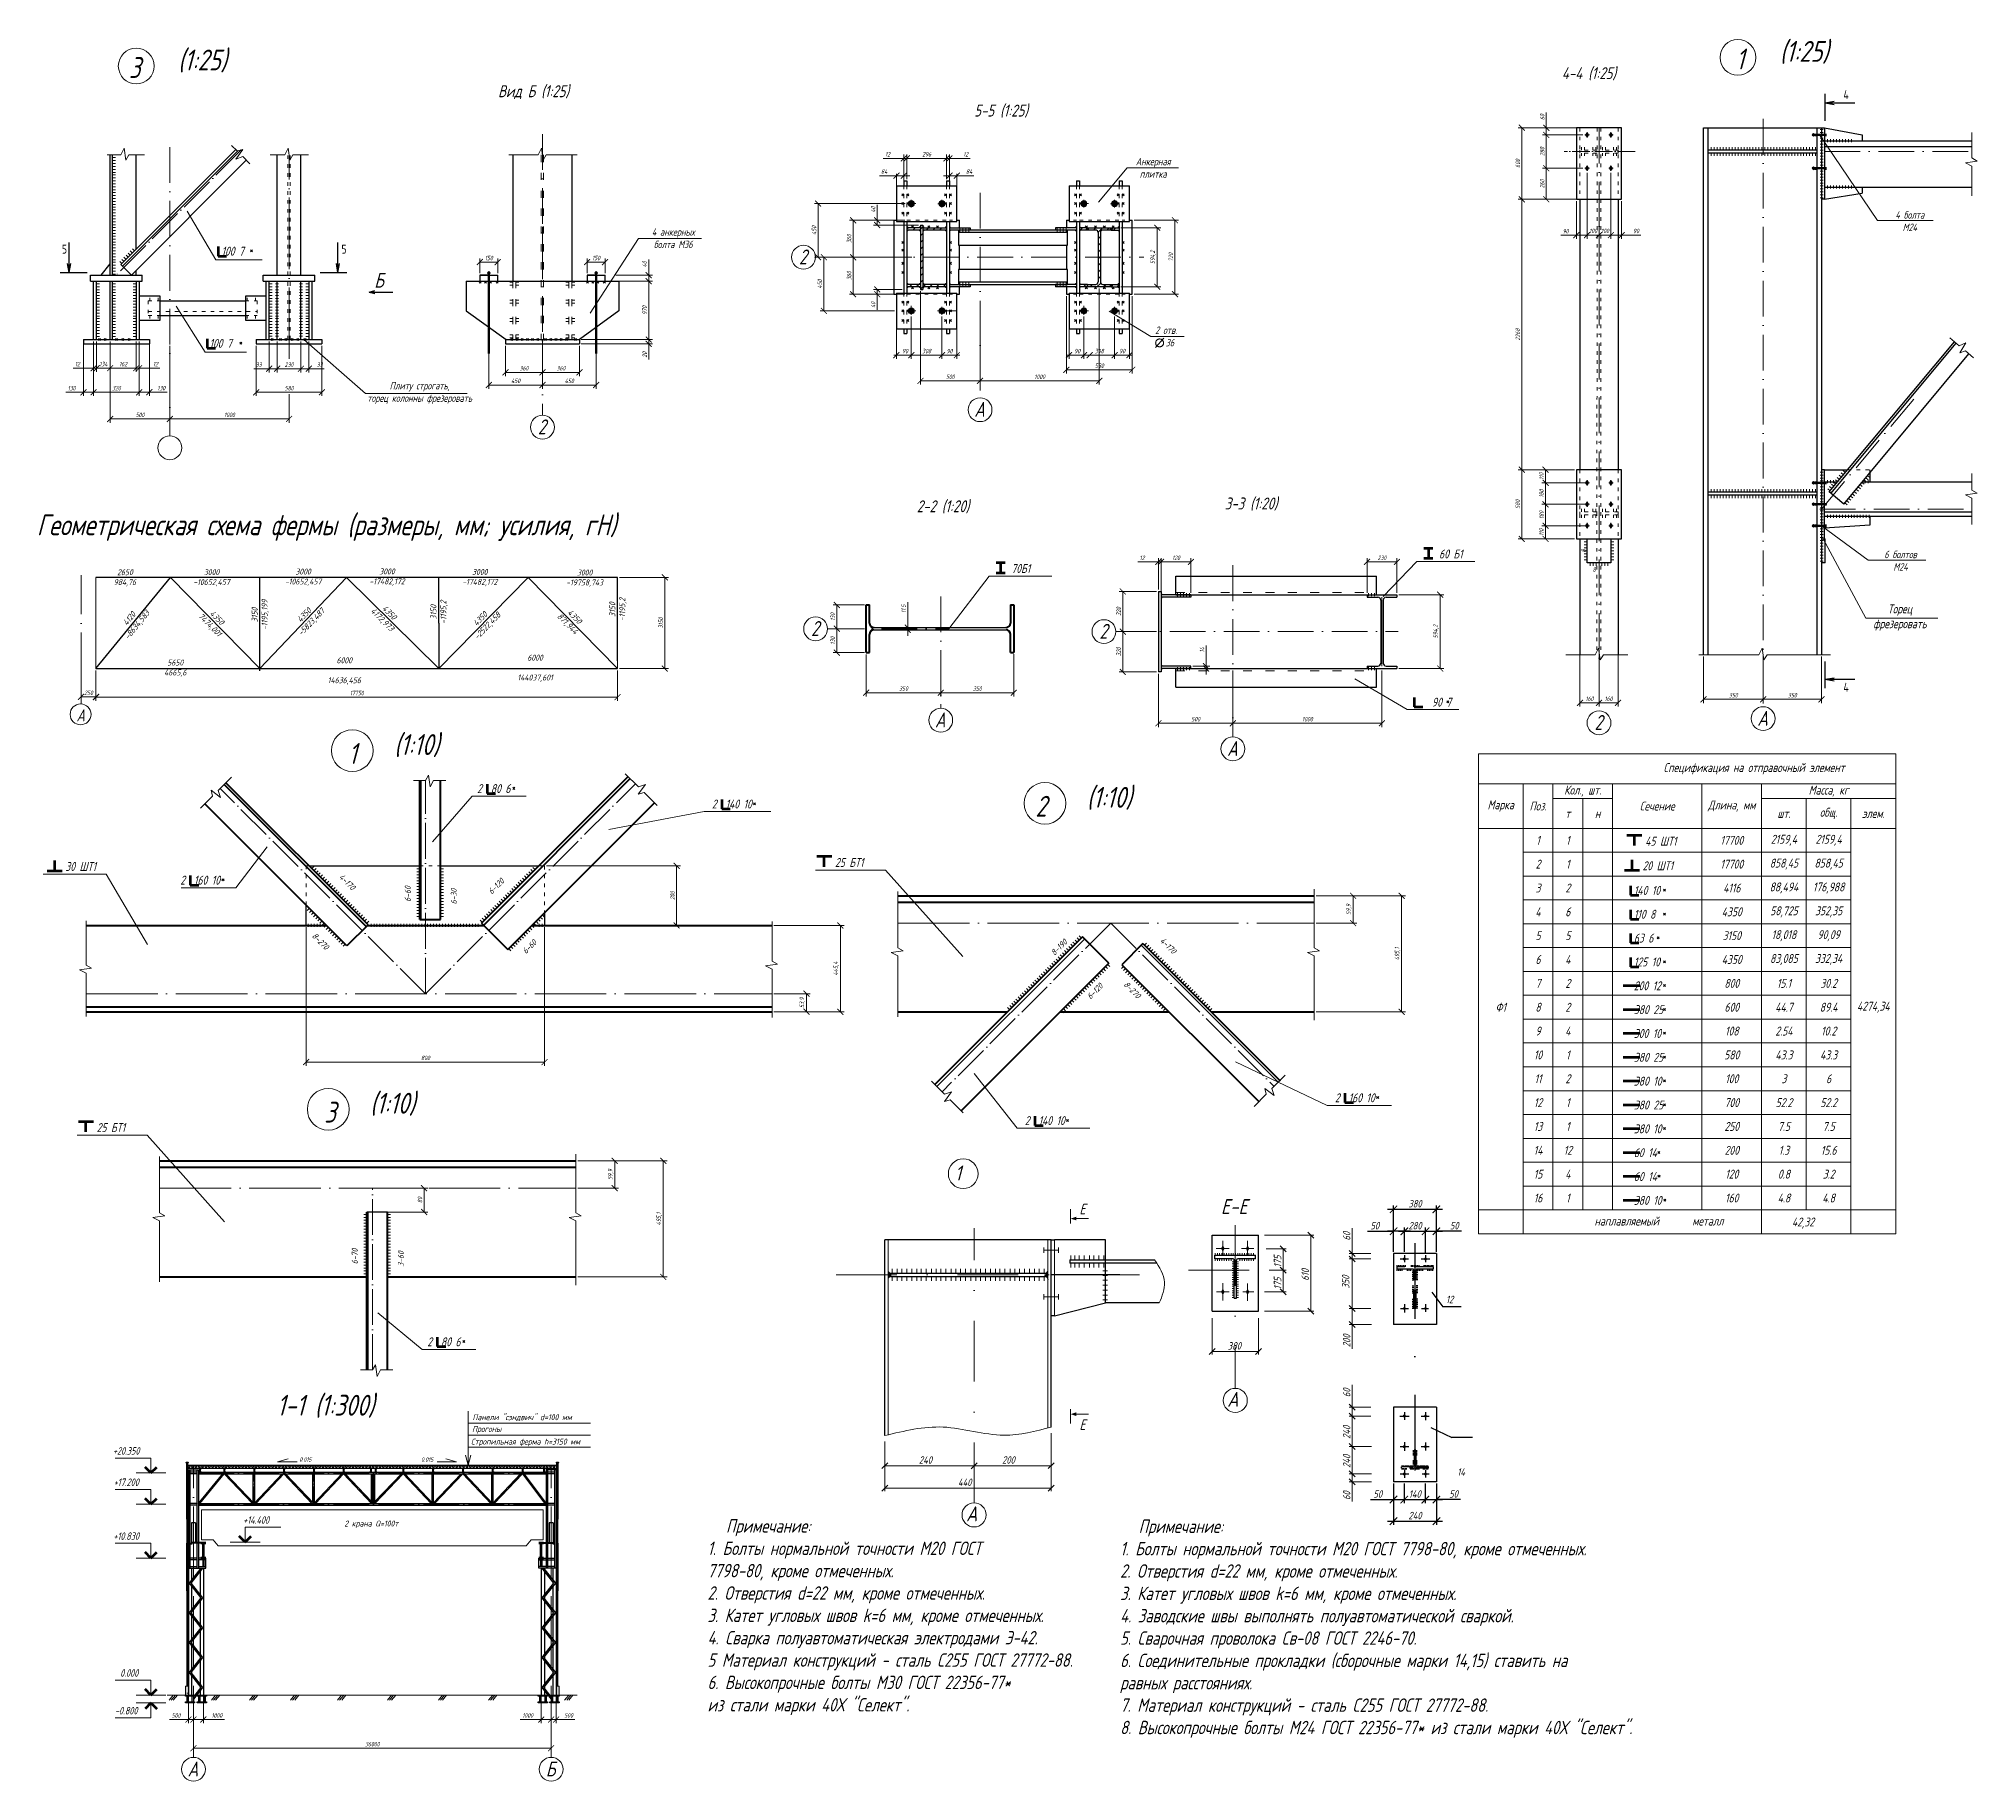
# Model space of a CAD drawing. Header units: millimetres. Extents: x 1665 to 4316, y 443 to 1647.
# Drawn here: x 3666 to 4316, y 443 to 1027 of the extents above; entities that cross this region are included whole.
import ezdxf

# ---------------------------------------------------------------- set-up
doc = ezdxf.new("R2010")
doc.units = ezdxf.units.MM
for name, pattern in [('ACAD_ISO03W100', [30, 12, -18]), ('ACAD_ISO04W100', [30, 24, -3, 0, -3]), ('ACAD_ISO10W100', [18, 12, -3, 0, -3]), ('DASHDOTX2', [50.8, 25.4, -12.7, 0, -12.7]), ('DASHED2', [9.525, 6.35, -3.175])]:
    doc.linetypes.add(name, pattern=pattern)
doc.layers.get('0').update_dxf_attribs({"lineweight": 18})
for name, color, linetype, lineweight in [('Dimension', 3, 'Continuous', 20), ('Osi', 1, 'DASHDOTX2', 25), ('Strich', 2, 'DASHED2', 25), ('Размер', 3, 'Continuous', 25), ('Текст', 2, 'Continuous', 20)]:
    doc.layers.add(name, color=color, linetype=linetype, lineweight=lineweight)
doc.styles.add('Rasmer', font='romans.shx')
doc.styles.get("Standard").update_dxf_attribs({"font": 'romans.shx', "width": 0.75, "oblique": 15, "height": 1.5})
doc.styles.add('style1', font='romans.shx', dxfattribs={"width": 0.8, "oblique": 15})
doc.dimstyles.new('ISO-25', dxfattribs={"dimtxt": 1.5, "dimasz": 2, "dimexe": 1.25, "dimexo": 0.625, "dimtad": 1, "dimtxsty": 'Standard', "dimblk": 'ARCHTICK', "dimcen": 2.5, "dimadec": 0, "dimazin": 0, "dimtfac": 1, "dimtmove": 0, "dimatfit": 3, "dimldrblk": 'NONE', "dimfxl": 1, "dimlwd": 18, "dimlwe": 18, "dimarcsym": 0})

msp = doc.modelspace()

# ---------------------------------------------------------------- texts
at = {"oblique": 15, "width": 0.75}
for s, p in [('984,76', (3691.213, 843.965)), ('2650', (3692.387, 847.298))]:
    msp.add_text(s, height=2, dxfattribs=at).set_placement(p)
for s, width, gutter_width, heights, insert, char_height, attachment_point in [('3', 19.25403, 7.5, [0], (3696.357, 1021.105), 7, 1), (' (1:25)', 57.61317, 12.5, [0], (3709.356, 1023.646), 7, 1), ('1', 19.25403, 7.5, [0], (4235.486, 1023.991), 7, 1), (' (1:25)', 57.61317, 12.5, [0], (4246.71, 1026.532), 7, 1), ('4-4 (1:25)', 30.41833, 7.5, [0], (4177.084, 1017.716), 4, 1), ('Вид Б (1:25)', 42.5629, 7.5, [0], (3820.205, 1011.671), 4, 1), ('{\\Q0;4}', 2.98274, 7.5, [0], (4271.571, 1010.007), 3, 1), ('5-5 (1:25)', 30.33884, 7.5, [0], (3979.929, 1005.173), 4, 1), ('Анкерная \\Pплитка', 36.02042, 12.5, [0], (4039.972, 983.987), 2.5, 5), ('4 болта \\PМ24 ', 28.04106, 12.5, [0], (4293.808, 966.089), 2.5, 5), ('4 анкерных \\Pболта М36', 36.02042, 12.5, [0], (3878.935, 960.357), 2.5, 5), ('{\\Q0;5}', 2.98274, 7.5, [0], (3673.858, 958.17), 3, 1), ('   100 7', 22.94433, 7.5, [0], (3722.92, 957.498), 3, 1), ('{\\Q0;5}', 2.98274, 7.5, [0], (3767.666, 958.17), 3, 1), ('2', 8.20492, 7.5, [0], (3922.469, 954.078), 5, 5), ('Б', 5.50366, 12.5, [7.743], (3778.645, 948.741), 5, 1), ('2 отв.\\P  36', 10.13472, 12.5, [0], (4044.295, 927.41), 2.5, 5), ('   100 7', 22.94433, 7.5, [0], (3718.889, 926.586), 3, 1), ('Плиту строгать,\\Pторец колонны фрезеровать', 49.06297, 12.5, [0], (3793.886, 908.441), 2.5, 5), ('А', 8.20492, 7.5, [0], (3981.712, 902.923), 5, 5), ('2', 8.20492, 7.5, [0], (3834.897, 897.068), 5, 5), ('2-2 (1:20)', 30.33884, 7.5, [0], (3960.66, 872.41), 4, 1), ('3-3 (1:20)', 29.90022, 7.5, [0], (4063.962, 873.347), 4, 1), ('Геометрическая схема фермы (размеры, мм; усилия, гН)', 275.87234, 12.5, [0], (3665.466, 867.693), 7, 1), ('60 Б1', 22.94433, 7.5, [0], (4135.878, 855.912), 3, 1), ('6 болтов \\PМ24 ', 28.04106, 12.5, [0], (4290.691, 852.161), 2.5, 5), ('3000\\P-10652,457', 20.83639, 7.5, [0], (3724.058, 846.411), 2, 5), ('3000\\P-10652,457', 20.83639, 7.5, [0], (3754.795, 846.609), 2, 5), ('3000\\P-17482,172', 20.83639, 7.5, [0], (3782.925, 846.653), 2, 5), ('3000\\P-17482,172', 20.83639, 7.5, [0], (3814.067, 846.489), 2, 5), ('3000\\P-19758,743', 20.83639, 7.5, [0], (3849.234, 846.293), 2, 5), ('70Б1', 22.94433, 7.5, [0], (3992.383, 851.04), 3, 1), ('8', 3.52541, 7.5, [0], (4187.351, 849.906), 1.5, 1), ('Торец \\Pфрезеровать', 23.1755, 7.5, [0], (4290.506, 833.08), 3, 5), ('2', 8.20492, 7.5, [0], (3926.544, 829.424), 5, 5), ('2', 8.20492, 7.5, [0], (4023.276, 828.465), 5, 5), ('6000\\P\\P14636,456', 20.83639, 7.5, [0], (3768.597, 815.148), 2, 5), ('6000\\P\\P144037,601', 20.83639, 7.5, [0], (3832.61, 816.063), 2, 5), ('5650\\P4665,6', 20.83639, 7.5, [0], (3711.895, 816.091), 2, 5), ('{\\Q0;4}', 2.98274, 7.5, [3], (4271.571, 811.189), 3, 1), ('А', 3.84388, 12.5, [0], (3678.768, 802.272), 4, 1), ('А', 8.20492, 7.5, [0], (3968.524, 798.74), 5, 5), ('90 7', 22.94433, 7.5, [0], (4133.482, 806.187), 3, 1), ('2', 8.20492, 7.5, [0], (4189.365, 797.891), 5, 5), ('А', 8.20492, 7.5, [0], (4244.418, 799.279), 5, 5), (' (1:10)', 57.61317, 12.5, [0], (3781.856, 793.968), 7, 1), ('1', 11.51881, 12.5, [0], (3769.994, 790.97), 7, 1), ('А', 8.20492, 7.5, [0], (4066.545, 789.14), 5, 5), ('Спецификация на отправочный элемент', 185, 7.5, [0], (4241.568, 782.344), 3, 5), ('2  80 6', 22.94433, 7.5, [0], (3813.173, 777.199), 3, 1), (' (1:10)', 57.61317, 12.5, [0], (4014.212, 776.277), 7, 1), ('Кол., шт.', 20, 7.5, [0], (4184.068, 774.844), 3, 5), ('Масса, кг', 45, 7.5, [0], (4266.568, 774.844), 3, 5), ('2  140 10', 22.94433, 7.5, [0], (3891.917, 772.024), 3, 1), ('2', 11.51881, 12.5, [0], (4000.453, 773.279), 7, 1), ('Марка', 15, 7.5, [0], (4156.568, 769.844), 3, 5), ('Поз.', 10, 7.5, [0], (4169.068, 769.844), 3, 5), ('т', 10, 7.5, [0], (4179.068, 767.344), 3, 5), ('н', 10, 7.5, [0], (4189.068, 767.344), 3, 5), ('Сечение', 30, 7.5, [0], (4209.068, 769.844), 3, 5), ('Длина, мм', 20, 7.5, [0], (4234.068, 769.844), 3, 5), ('шт.', 15, 7.5, [0], (4251.568, 767.344), 3, 5), ('общ.', 15, 7.5, [0], (4266.568, 767.344), 3, 5), ('элем.', 15, 7.5, [0], (4281.568, 767.344), 3, 5), ('1', 10, 7.5, [0], (4169.068, 758.344), 3, 5), ('1', 10, 7.5, [0], (4179.068, 758.344), 3, 5), ('45 ШТ1', 22.94433, 7.5, [0], (4205.027, 759.54), 3, 1), ('17700', 20, 7.5, [0], (4234.068, 758.344), 3, 5), ('2159,4', 15, 7.5, [0], (4251.568, 758.344), 3, 5), ('2159,4', 15, 7.5, [0], (4266.568, 758.344), 3, 5), ('30 ШТ1', 22.94433, 7.5, [0], (3675.01, 751.062), 3, 1), ('25 БТ1', 22.94433, 7.5, [0], (3933.22, 752.407), 3, 1), ('2', 10, 7.5, [0], (4169.068, 750.344), 3, 5), ('1', 10, 7.5, [0], (4179.068, 750.344), 3, 5), ('20 ШТ1', 22.94433, 7.5, [0], (4204.149, 751.306), 3, 1), ('17700', 20, 7.5, [0], (4234.068, 750.344), 3, 5), ('858,45', 15, 7.5, [0], (4251.568, 750.344), 3, 5), ('858,45', 15, 7.5, [0], (4266.568, 750.344), 3, 5), ('2  160 10', 22.94433, 7.5, [0], (3713.567, 746.473), 3, 1), ('3', 10, 7.5, [0], (4169.068, 742.344), 3, 5), ('2', 10, 7.5, [0], (4179.068, 742.344), 3, 5), ('   140 10', 22.94433, 7.5, [0], (4196.747, 743.034), 3, 1), ('4116', 20, 7.5, [0], (4234.068, 742.344), 3, 5), ('88,494', 15, 7.5, [0], (4251.568, 742.344), 3, 5), ('176,988', 15, 7.5, [0], (4266.568, 742.344), 3, 5), ('4', 10, 7.5, [0], (4169.068, 734.344), 3, 5), ('6', 10, 7.5, [0], (4179.068, 734.344), 3, 5), ('   110 8', 22.94433, 7.5, [0], (4196.747, 735.034), 3, 1), ('4350', 20, 7.5, [0], (4234.068, 734.344), 3, 5), ('58,725', 15, 7.5, [0], (4251.568, 734.344), 3, 5), ('352,35', 15, 7.5, [0], (4266.568, 734.344), 3, 5), ('5', 10, 7.5, [0], (4169.068, 726.344), 3, 5), ('5', 10, 7.5, [0], (4179.068, 726.344), 3, 5), ('   63 6', 22.94433, 7.5, [0], (4196.747, 727.034), 3, 1), ('3150', 20, 7.5, [0], (4234.068, 726.344), 3, 5), ('18,018', 15, 7.5, [0], (4251.568, 726.344), 3, 5), ('90,09', 15, 7.5, [0], (4266.568, 726.344), 3, 5), ('6', 10, 7.5, [0], (4169.068, 718.344), 3, 5), ('4', 10, 7.5, [0], (4179.068, 718.344), 3, 5), ('   125 10', 22.94433, 7.5, [0], (4196.747, 719.034), 3, 1), ('4350', 20, 7.5, [0], (4234.068, 718.344), 3, 5), ('83,085', 15, 7.5, [0], (4251.568, 718.344), 3, 5), ('332,34', 15, 7.5, [0], (4266.568, 718.344), 3, 5), ('7', 10, 7.5, [0], (4169.068, 710.344), 3, 5), ('2', 10, 7.5, [0], (4179.068, 710.344), 3, 5), ('   200 12', 22.94433, 7.5, [0], (4196.747, 711.034), 3, 1), ('800', 20, 7.5, [0], (4234.068, 710.344), 3, 5), ('15.1', 15, 7.5, [0], (4251.568, 710.344), 3, 5), ('30.2', 15, 7.5, [0], (4266.568, 710.344), 3, 5), ('Ф1', 15, 7.5, [0], (4156.568, 702.344), 3, 5), ('8', 10, 7.5, [0], (4169.068, 702.344), 3, 5), ('2', 10, 7.5, [0], (4179.068, 702.344), 3, 5), ('   380 25', 22.94433, 7.5, [0], (4196.747, 703.034), 3, 1), ('600', 20, 7.5, [0], (4234.068, 702.344), 3, 5), ('44.7', 15, 7.5, [0], (4251.568, 702.344), 3, 5), ('89.4', 15, 7.5, [0], (4266.568, 702.344), 3, 5), ('4274,34', 15, 7.5, [0], (4281.568, 702.344), 3, 5), ('4', 10, 7.5, [0], (4179.068, 694.344), 3, 5), ('108', 20, 7.5, [0], (4234.068, 694.344), 3, 5), ('2.54', 15, 7.5, [0], (4251.568, 694.344), 3, 5), ('9', 10, 7.5, [0], (4169.068, 694.344), 3, 5), ('   300 10', 22.94433, 7.5, [0], (4196.747, 695.034), 3, 1), ('10.2', 15, 7.5, [0], (4266.568, 694.344), 3, 5), ('10', 10, 7.5, [0], (4169.068, 686.344), 3, 5), ('1', 10, 7.5, [0], (4179.068, 686.344), 3, 5), ('   380 25', 22.94433, 7.5, [0], (4196.747, 687.034), 3, 1), ('580', 20, 7.5, [0], (4234.068, 686.344), 3, 5), ('43.3', 15, 7.5, [0], (4251.568, 686.344), 3, 5), ('43.3', 15, 7.5, [0], (4266.568, 686.344), 3, 5), ('11', 10, 7.5, [0], (4169.068, 678.344), 3, 5), ('2', 10, 7.5, [0], (4179.068, 678.344), 3, 5), ('   380 10', 22.94433, 7.5, [0], (4196.747, 679.034), 3, 1), ('100', 20, 7.5, [0], (4234.068, 678.344), 3, 5), ('3', 15, 7.5, [0], (4251.568, 678.344), 3, 5), ('6', 15, 7.5, [0], (4266.568, 678.344), 3, 5), ('3', 11.51881, 12.5, [0], (3761.917, 670.638), 7, 1), (' (1:10)', 57.61317, 12.5, [0], (3773.779, 673.637), 7, 1), ('2  160 10', 22.94433, 7.5, [0], (4100.943, 673.453), 3, 1), ('12', 10, 7.5, [0], (4169.068, 670.344), 3, 5), ('1', 10, 7.5, [0], (4179.068, 670.344), 3, 5), ('   380 25', 22.94433, 7.5, [0], (4196.747, 671.034), 3, 1), ('700', 20, 7.5, [0], (4234.068, 670.344), 3, 5), ('52.2', 15, 7.5, [0], (4251.568, 670.344), 3, 5), ('52.2', 15, 7.5, [0], (4266.568, 670.344), 3, 5), ('25 БТ1', 22.94433, 7.5, [0], (3685.523, 663.474), 3, 1), ('2  140 10', 22.94433, 7.5, [0], (3996.909, 665.801), 3, 1), ('13', 10, 7.5, [0], (4169.068, 662.344), 3, 5), ('1', 10, 7.5, [0], (4179.068, 662.344), 3, 5), ('250', 20, 7.5, [0], (4234.068, 662.344), 3, 5), ('7.5', 15, 7.5, [0], (4251.568, 662.344), 3, 5), ('7.5', 15, 7.5, [0], (4266.568, 662.344), 3, 5), ('   380 10', 22.94433, 7.5, [0], (4196.747, 663.034), 3, 1), ('14', 10, 7.5, [0], (4169.068, 654.344), 3, 5), ('12', 10, 7.5, [0], (4179.068, 654.344), 3, 5), ('   60 14', 22.94433, 7.5, [0], (4196.747, 655.034), 3, 1), ('200', 20, 7.5, [0], (4234.068, 654.344), 3, 5), ('1.3', 15, 7.5, [0], (4251.568, 654.344), 3, 5), ('15.6', 15, 7.5, [0], (4266.568, 654.344), 3, 5), ('15', 10, 7.5, [0], (4169.068, 646.344), 3, 5), ('4', 10, 7.5, [0], (4179.068, 646.344), 3, 5), ('   60 14', 22.94433, 7.5, [0], (4196.747, 647.034), 3, 1), ('120', 20, 7.5, [0], (4234.068, 646.344), 3, 5), ('0.8', 15, 7.5, [0], (4251.568, 646.344), 3, 5), ('3.2', 15, 7.5, [0], (4266.568, 646.344), 3, 5), ('16', 10, 7.5, [0], (4169.068, 638.344), 3, 5), ('1', 10, 7.5, [0], (4179.068, 638.344), 3, 5), ('   380 10', 22.94433, 7.5, [0], (4196.747, 639.034), 3, 1), ('160', 20, 7.5, [0], (4234.068, 638.344), 3, 5), ('4.8', 15, 7.5, [0], (4251.568, 638.344), 3, 5), ('4.8', 15, 7.5, [0], (4266.568, 638.344), 3, 5), ('наплавляемый ', 10, 7.5, [0], (4198.838, 630.6), 3, 5), ('металл', 10, 7.5, [0], (4226.045, 630.6), 3, 5), ('42,32', 15, 7.5, [0], (4257.96, 629.93), 3, 5), ('2  80 6', 22.94433, 7.5, [0], (3796.43, 591.589), 3, 1), ('1-1 (1:300)', 55.7887, 7.5, [0], (3745.989, 572.314), 7, 1), ('Панели "сэндвич" d=100 мм', 42.39618, 12.5, [0], (3811.614, 565.799), 2, 1), ('Прогоны', 34.39065, 12.5, [0], (3811.476, 561.849), 2, 1), ('+20.350', 12.23031, 7.5, [0], (3695.436, 553.495), 2.5, 5), ('Стропильная ферма h=3150 мм', 42.79894, 12.5, [0], (3811.122, 557.616), 2, 1), ('0.015', 7.06751, 7.5, [0], (3753.515, 551.322), 1.5, 1), ('0.015', 7.06751, 7.5, [0], (3794.38, 551.322), 1.5, 1), ('+17.200', 12.23031, 7.5, [0], (3695.436, 542.995), 2.5, 5), ('+14.400', 12.23031, 7.5, [0], (3739.025, 530.295), 2.5, 5), ('2 крана Q=100т', 30.77754, 7.5, [0], (3768.631, 530.125), 2, 1), ('  {\\H1.125x; Примечание:\\P1. Болты нормальной точности М20 ГОСТ 7798-80, кроме отмеченных.\\P2. Отверстия d=22 мм, кроме отмеченных.\\P3. Катет угловых швов k=6 мм, кроме отмеченных.\\P4. Сварка полуавтоматическая электродами Э-42.\\P5 Материал конструкций - сталь С255 ГОСТ 27772-88.\\P6. Высокопрочные болты М30 ГОСТ 22356-77* из стали марки 40Х "Селект".}', 118.0331, 7.5, [0], (3890.465, 530.576), 4, 1), ('  {\\H1.125x; Примечание:\\P1. Болты нормальной точности М20 ГОСТ 7798-80, кроме отмеченных.\\P2. Отверстия d=22 мм, кроме отмеченных.\\P3. Катет угловых швов k=6 мм, кроме отмеченных.\\P4. Заводские швы выполнять полуавтоматической сваркой.\\P5. Сварочная проволока Св-08 ГОСТ 2246-70.\\P6. Соединительные прокладки (сборочные марки 14,15) ставить на равных расстояниях.\\P7. Материал конструкций - сталь С255 ГОСТ 27772-88.\\P8. Высокопрочные болты М24 ГОСТ 22356-77* из стали марки 40Х "Селект".}', 164.38669, 7.5, [0], (4028.882, 530.453), 4, 1), ('+10.830', 12.23031, 7.5, [0], (3695.436, 524.895), 2.5, 5), ('0.000', 12.23031, 7.5, [0], (3696.464, 478.995), 2.5, 5), ('-0.800', 12.23031, 7.5, [0], (3695.436, 466.328), 2.5, 5), ('А', 8.20492, 7.5, [0], (3717.817, 446.776), 5, 5), ('Б', 8.20492, 7.5, [0], (3837.817, 446.776), 5, 5)]:
    msp.add_mtext_dynamic_manual_height_columns(s, width=width, gutter_width=gutter_width, heights=heights, dxfattribs=dict(insert=insert, char_height=char_height, attachment_point=attachment_point))
at = {"char_height": 1.5, "attachment_point": 5}
for s, insert in [('12', (3950.873, 988.508)), ('296', (3963.97, 988.508)), ('12', (3977.068, 988.508)), ('84', (3949.726, 982.705)), ('84', (3978.215, 982.705)), ('150', (3817.075, 953.708)), ('150', (3853.075, 953.708)), ('12', (3679.051, 918.124)), ('134', (3687.788, 918.124)), ('162', (3694.428, 918.124)), ('12', (3705.246, 918.124)), ('33', (3739.829, 917.944)), ('230', (3750.068, 917.944)), ('33', (3760.307, 917.944)), ('360', (3828.875, 916.723)), ('360', (3841.275, 916.723)), ('90', (3956.698, 922.492)), ('308', (3963.97, 922.492)), ('90', (3971.656, 922.492)), ('90', (4014.484, 922.492)), ('308', (4021.89, 922.492)), ('580', (4021.89, 917.579)), ('90', (4029.564, 922.492)), ('130', (3677.127, 910.041)), ('320', (3692.148, 910.041)), ('130', (3707.193, 910.041)), ('580', (3750.068, 910.041)), ('12', (4036.256, 853.139)), ('120', (4047.623, 853.139)), ('230', (4116.723, 853.139)), ('250', (3682.786, 807.835)), ('17750', (3772.786, 807.76)), ('350', (3956.203, 809.231)), ('350', (3980.953, 809.231)), ('350', (4234.596, 807.021)), ('350', (4254.396, 807.021))]:
    msp.add_mtext(s, dxfattribs=dict(at, insert=insert))
at = {"char_height": 1.5, "attachment_point": 5, "rotation": 90}
for s, insert in [('360', (3937.946, 960.165)), ('594,2', (4039.963, 953.965)), ('40', (3869.372, 951.581)), ('720', (4045.896, 953.965)), ('360', (3937.946, 947.765)), ('970', (3869.372, 936.148)), ('20', (3869.372, 921.265)), ('3150', (3874.764, 831.273)), ('130', (3932.467, 833.311)), ('11.5', (3956.247, 835.983)), ('320', (4028.398, 835.102)), ('130', (3932.467, 825.311)), ('594,2', (4134.883, 828.352)), ('320', (4028.398, 821.602)), ('14', (4056.346, 822.242)), ('59,9', (4105.665, 735.158)), ('495,1', (4121.948, 720.263)), ('445,4', (3933.649, 715.316)), ('53,9', (3922.288, 703.846)), ('59,9', (3857.968, 646.225)), ('495,1', (3874.251, 631.33))]:
    msp.add_mtext(s, dxfattribs=dict(at, insert=insert))
for s, width, insert, char_height, attachment_point, rotation in [('8', 3.52541, (4183.605, 854.879), 1.5, 1, 90), ('3150\\P-1195,2', 20.83639, (3860.418, 835.765), 2, 5, 90), ('4120\\P-8634,583', 20.83639, (3697.924, 831.542), 2, 5, 51.092914), ('4350\\P7474,001', 20.83639, (3724.554, 831.685), 2, 5, 314.857118), ('3150\\P-1195,199', 20.83639, (3740.418, 833.965), 2, 5, 90), ('4350\\P-5823,487', 20.83639, (3756.479, 832.617), 2, 5, 45.985334), ('4350\\P4172,973', 20.83639, (3782.403, 833.443), 2, 5, 314.857118), ('3150\\P-1195,2', 20.83639, (3800.418, 834.865), 2, 5, 90), ('4350\\P-2522,458', 20.83639, (3815.554, 831.34), 2, 5, 45.985334), ('4350\\P871,944', 20.83639, (3844.554, 832.034), 2, 5, 314.857118), ('4-170', 10.41741, (3768.089, 747.284), 2, 1, 315), ('6-60', 10.41741, (3788.889, 737.703), 2, 1, 90), ('6-30', 10.41741, (3804.352, 736.855), 2, 1, 90), ('6-120', 10.41741, (3816.635, 741.479), 2, 1, 45), ('8-270', 10.41741, (3758.983, 727.505), 2, 1, 315), ('6-60', 10.41741, (3828.151, 721.48), 2, 1, 45), ('8-190', 10.41741, (4005.434, 720.933), 2, 1, 45), ('4-170', 10.41741, (4043.518, 725.893), 2, 1, 315), ('6-120', 10.41741, (4017.538, 706.255), 2, 1, 45), ('8-270', 10.41741, (4031.32, 711.183), 2, 1, 315), ('6-70', 10.41741, (3771.117, 616.117), 2, 1, 90), ('3-60', 10.41741, (3786.579, 615.269), 2, 1, 90)]:
    msp.add_mtext_dynamic_manual_height_columns(s, width=width, gutter_width=7.5, heights=[0], dxfattribs=dict(insert=insert, char_height=char_height, attachment_point=attachment_point, rotation=rotation))
at = {"layer": 'Dimension', "color": 2, "style": 'style1', "oblique": 15, "width": 0.8}
for s, p in [('60', (4106.107, 624.055)), ('350', (4105.78, 607.912)), ('200', (4106.107, 588.286)), ('60', (4106.107, 571.504)), ('240', (4106.107, 557.517)), ('240', (4106.107, 547.802)), ('60', (4106.107, 536.996))]:
    msp.add_text(s, height=2.5, rotation=90, dxfattribs=at).set_placement(p)
at = {"layer": 'Размер', "ltscale": 0.5, "style": 'style1', "oblique": 15, "width": 0.8}
for s, p in [('12', (4138.183, 603.047)), ('14', (4141.951, 545.152))]:
    msp.add_text(s, height=2.5, dxfattribs=at).set_placement(p)
at = {"layer": 'Размер', "ltscale": 2, "char_height": 2.5, "attachment_point": 5, "style": 'style1'}
for s, insert in [('\\A1;380', (4127.803, 636.412)), ('\\A1;50', (4114.298, 629.046)), ('\\A1;280', (4127.801, 629.046)), ('\\A1;50', (4140.962, 629.046)), ('\\A1;50', (4115.31, 539.034)), ('\\A1;140', (4127.737, 539.034)), ('\\A1;50', (4140.716, 539.034)), ('\\A1;240', (4127.803, 531.808))]:
    msp.add_mtext(s, dxfattribs=dict(at, insert=insert))

# ---------------------------------------------------------------- blocks, each defined once
blk = doc.blocks.new('_ArchTick')
at = {"color": 0, "linetype": 'ByBlock', "const_width": 0.15}
blk.add_lwpolyline([(-0.5, -0.5), (0.5, 0.5)], dxfattribs=at)
blk = doc.blocks.new('*D432')
at = {"color": 0, "lineweight": 18, "transparency": 16777216}
for p, q in [((3716.33, 470.96), (3716.33, 462.11)), ((3718, 470.96), (3718, 462.11)), ((3716.33, 463.36), (3709.99, 463.36)), ((3718, 463.36), (3716.33, 463.36))]:
    blk.add_line(p, q, dxfattribs=at)
at = {"layer": 'Defpoints', "color": 0, "transparency": 16777216}
for p in [(3716.33, 471.58), (3718, 471.58), (3716.33, 463.36)]:
    blk.add_point(p, dxfattribs=at)
at = {"color": 0, "lineweight": 18, "transparency": 16777216, "xscale": 2, "yscale": 2, "zscale": 2, "rotation": 180}
blk.add_blockref('_ArchTick', (3716.33, 463.36), dxfattribs=at)
at = {"color": 0, "lineweight": 18, "transparency": 16777216, "xscale": 2, "yscale": 2, "zscale": 2}
blk.add_blockref('_ArchTick', (3718, 463.36), dxfattribs=at)
at = {"color": 0, "transparency": 16777216, "insert": (3712.16, 464.74), "char_height": 1.5, "attachment_point": 5}
blk.add_mtext('500', dxfattribs=at)
blk = doc.blocks.new('_None')
blk = doc.blocks.new('*D433')
at = {"color": 0, "lineweight": 18, "transparency": 16777216}
for p, q in [((3838, 470.96), (3838, 462.11)), ((3839.66, 470.96), (3839.66, 462.11)), ((3838, 463.36), (3839.66, 463.36)), ((3839.66, 463.36), (3846, 463.36))]:
    blk.add_line(p, q, dxfattribs=at)
at = {"layer": 'Defpoints', "color": 0, "transparency": 16777216}
for p in [(3838, 471.58), (3839.66, 471.58), (3839.66, 463.36)]:
    blk.add_point(p, dxfattribs=at)
at = {"color": 0, "lineweight": 18, "transparency": 16777216, "xscale": 2, "yscale": 2, "zscale": 2, "rotation": 180}
blk.add_blockref('_ArchTick', (3838, 463.36), dxfattribs=at)
at = {"color": 0, "lineweight": 18, "transparency": 16777216, "xscale": 2, "yscale": 2, "zscale": 2}
blk.add_blockref('_ArchTick', (3839.66, 463.36), dxfattribs=at)
at = {"color": 0, "transparency": 16777216, "insert": (3843.83, 464.74), "char_height": 1.5, "attachment_point": 5}
blk.add_mtext('500', dxfattribs=at)
blk = doc.blocks.new('*D434')
at = {"color": 0, "lineweight": 18, "transparency": 16777216}
for p, q in [((3718, 470.96), (3718, 462.11)), ((3721.33, 470.96), (3721.33, 462.11)), ((3718, 463.36), (3721.33, 463.36)), ((3721.33, 463.36), (3728.39, 463.36))]:
    blk.add_line(p, q, dxfattribs=at)
at = {"layer": 'Defpoints', "color": 0, "transparency": 16777216}
for p in [(3718, 471.58), (3721.33, 471.58), (3721.33, 463.36)]:
    blk.add_point(p, dxfattribs=at)
at = {"color": 0, "lineweight": 18, "transparency": 16777216, "xscale": 2, "yscale": 2, "zscale": 2, "rotation": 180}
blk.add_blockref('_ArchTick', (3718, 463.36), dxfattribs=at)
at = {"color": 0, "lineweight": 18, "transparency": 16777216, "xscale": 2, "yscale": 2, "zscale": 2}
blk.add_blockref('_ArchTick', (3721.33, 463.36), dxfattribs=at)
at = {"color": 0, "transparency": 16777216, "insert": (3725.86, 464.74), "char_height": 1.5, "attachment_point": 5}
blk.add_mtext('1000', dxfattribs=at)
blk = doc.blocks.new('*D435')
at = {"color": 0, "lineweight": 18, "transparency": 16777216}
for p, q in [((3834.66, 470.96), (3834.66, 462.11)), ((3838, 470.96), (3838, 462.11)), ((3834.66, 463.36), (3827.61, 463.36)), ((3838, 463.36), (3834.66, 463.36))]:
    blk.add_line(p, q, dxfattribs=at)
at = {"layer": 'Defpoints', "color": 0, "transparency": 16777216}
for p in [(3834.66, 471.58), (3838, 471.58), (3834.66, 463.36)]:
    blk.add_point(p, dxfattribs=at)
at = {"color": 0, "lineweight": 18, "transparency": 16777216, "xscale": 2, "yscale": 2, "zscale": 2, "rotation": 180}
blk.add_blockref('_ArchTick', (3834.66, 463.36), dxfattribs=at)
at = {"color": 0, "lineweight": 18, "transparency": 16777216, "xscale": 2, "yscale": 2, "zscale": 2}
blk.add_blockref('_ArchTick', (3838, 463.36), dxfattribs=at)
at = {"color": 0, "transparency": 16777216, "insert": (3830.13, 464.74), "char_height": 1.5, "attachment_point": 5}
blk.add_mtext('1000', dxfattribs=at)
blk = doc.blocks.new('*D431')
at = {"color": 0, "lineweight": 18, "transparency": 16777216}
for p, q in [((3718, 462.74), (3718, 452.5)), ((3838, 462.74), (3838, 452.5)), ((3718, 453.75), (3838, 453.75))]:
    blk.add_line(p, q, dxfattribs=at)
at = {"layer": 'Defpoints', "color": 0, "transparency": 16777216}
for p in [(3718, 463.36), (3838, 463.36), (3838, 453.75)]:
    blk.add_point(p, dxfattribs=at)
at = {"color": 0, "lineweight": 18, "transparency": 16777216, "xscale": 2, "yscale": 2, "zscale": 2, "rotation": 180}
blk.add_blockref('_ArchTick', (3718, 453.75), dxfattribs=at)
at = {"color": 0, "lineweight": 18, "transparency": 16777216, "xscale": 2, "yscale": 2, "zscale": 2}
blk.add_blockref('_ArchTick', (3838, 453.75), dxfattribs=at)
at = {"color": 0, "transparency": 16777216, "insert": (3778, 455.12), "char_height": 1.5, "attachment_point": 5}
blk.add_mtext('36000', dxfattribs=at)
blk = doc.blocks.new('*D436')
at = {"color": 0, "lineweight": 18, "transparency": 16777216}
for p, q in [((4184.92, 878.28), (4170.36, 878.28)), ((4171.61, 878.28), (4171.61, 871.08)), ((4184.92, 871.08), (4170.36, 871.08))]:
    blk.add_line(p, q, dxfattribs=at)
at = {"layer": 'Defpoints', "color": 0, "transparency": 16777216}
for p in [(4185.54, 878.28), (4171.61, 871.08), (4185.54, 871.08)]:
    blk.add_point(p, dxfattribs=at)
at = {"color": 0, "lineweight": 18, "transparency": 16777216, "xscale": 2, "yscale": 2, "zscale": 2}
for p, rotation in [((4171.61, 878.28), 90), ((4171.61, 871.08), 270)]:
    blk.add_blockref('_ArchTick', p, dxfattribs=dict(at, rotation=rotation))
at = {"color": 0, "transparency": 16777216, "insert": (4170.23, 874.68), "char_height": 1.5, "attachment_point": 5, "rotation": 90}
blk.add_mtext('180', dxfattribs=at)
blk = doc.blocks.new('*D437')
at = {"color": 0, "lineweight": 18, "transparency": 16777216}
for p, q in [((4184.16, 863.88), (4170.36, 863.88)), ((4181.32, 859.48), (4170.36, 859.48)), ((4171.61, 863.88), (4171.61, 859.48))]:
    blk.add_line(p, q, dxfattribs=at)
at = {"layer": 'Defpoints', "color": 0, "transparency": 16777216}
for p in [(4171.61, 859.48), (4181.94, 859.48), (4184.79, 863.88)]:
    blk.add_point(p, dxfattribs=at)
at = {"color": 0, "lineweight": 18, "transparency": 16777216, "xscale": 2, "yscale": 2, "zscale": 2}
for p, rotation in [((4171.61, 863.88), 90), ((4171.61, 859.48), 270)]:
    blk.add_blockref('_ArchTick', p, dxfattribs=dict(at, rotation=rotation))
at = {"color": 0, "transparency": 16777216, "insert": (4170.23, 861.68), "char_height": 1.5, "attachment_point": 5, "rotation": 90}
blk.add_mtext('110', dxfattribs=at)
blk = doc.blocks.new('*D438')
at = {"color": 0, "lineweight": 18, "transparency": 16777216}
for p, q in [((4181.32, 882.68), (4170.36, 882.68)), ((4181.32, 878.28), (4170.36, 878.28)), ((4171.61, 878.28), (4171.61, 882.68))]:
    blk.add_line(p, q, dxfattribs=at)
at = {"layer": 'Defpoints', "color": 0, "transparency": 16777216}
for p in [(4171.61, 882.68), (4181.94, 882.68), (4181.94, 878.28)]:
    blk.add_point(p, dxfattribs=at)
at = {"color": 0, "lineweight": 18, "transparency": 16777216, "xscale": 2, "yscale": 2, "zscale": 2}
for p, rotation in [((4171.61, 882.68), 90), ((4171.61, 878.28), 270)]:
    blk.add_blockref('_ArchTick', p, dxfattribs=dict(at, rotation=rotation))
at = {"color": 0, "transparency": 16777216, "insert": (4170.23, 880.48), "char_height": 1.5, "attachment_point": 5, "rotation": 90}
blk.add_mtext('110', dxfattribs=at)
blk = doc.blocks.new('*D439')
at = {"color": 0, "lineweight": 18, "transparency": 16777216}
for p, q in [((4181.32, 882.68), (4162.4, 882.68)), ((4163.65, 882.68), (4163.65, 859.48)), ((4181.32, 859.48), (4162.4, 859.48))]:
    blk.add_line(p, q, dxfattribs=at)
at = {"layer": 'Defpoints', "color": 0, "transparency": 16777216}
for p in [(4181.94, 882.68), (4163.65, 859.48), (4181.94, 859.48)]:
    blk.add_point(p, dxfattribs=at)
at = {"color": 0, "lineweight": 18, "transparency": 16777216, "xscale": 2, "yscale": 2, "zscale": 2}
for p, rotation in [((4163.65, 882.68), 90), ((4163.65, 859.48), 270)]:
    blk.add_blockref('_ArchTick', p, dxfattribs=dict(at, rotation=rotation))
at = {"color": 0, "transparency": 16777216, "insert": (4162.28, 871.08), "char_height": 1.5, "attachment_point": 5, "rotation": 90}
blk.add_mtext('580', dxfattribs=at)
blk = doc.blocks.new('*D440')
at = {"color": 0, "lineweight": 18, "transparency": 16777216}
for p, q in [((4184.92, 871.08), (4170.36, 871.08)), ((4171.61, 871.08), (4171.61, 863.88)), ((4184.92, 863.88), (4170.36, 863.88))]:
    blk.add_line(p, q, dxfattribs=at)
at = {"layer": 'Defpoints', "color": 0, "transparency": 16777216}
for p in [(4185.54, 871.08), (4171.61, 863.88), (4185.54, 863.88)]:
    blk.add_point(p, dxfattribs=at)
at = {"color": 0, "lineweight": 18, "transparency": 16777216, "xscale": 2, "yscale": 2, "zscale": 2}
for p, rotation in [((4171.61, 871.08), 90), ((4171.61, 863.88), 270)]:
    blk.add_blockref('_ArchTick', p, dxfattribs=dict(at, rotation=rotation))
at = {"color": 0, "transparency": 16777216, "insert": (4170.23, 867.48), "char_height": 1.5, "attachment_point": 5, "rotation": 90}
blk.add_mtext('180', dxfattribs=at)
blk = doc.blocks.new('*D441')
at = {"color": 0, "lineweight": 18, "transparency": 16777216}
for p, q in [((4184.16, 995), (4170.61, 995)), ((4171.86, 995), (4171.86, 983.8)), ((4183.54, 983.8), (4170.61, 983.8))]:
    blk.add_line(p, q, dxfattribs=at)
at = {"layer": 'Defpoints', "color": 0, "transparency": 16777216}
for p in [(4184.79, 995), (4171.86, 983.8), (4184.16, 983.8)]:
    blk.add_point(p, dxfattribs=at)
at = {"color": 0, "lineweight": 18, "transparency": 16777216, "xscale": 2, "yscale": 2, "zscale": 2}
for p, rotation in [((4171.86, 995), 90), ((4171.86, 983.8), 270)]:
    blk.add_blockref('_ArchTick', p, dxfattribs=dict(at, rotation=rotation))
at = {"color": 0, "transparency": 16777216, "insert": (4170.49, 989.4), "char_height": 1.5, "attachment_point": 5, "rotation": 90}
blk.add_mtext('280', dxfattribs=at)
blk = doc.blocks.new('*D442')
at = {"color": 0, "lineweight": 18, "transparency": 16777216}
for p, q in [((4171.86, 997.4), (4171.86, 1002.58)), ((4183.32, 997.4), (4170.61, 997.4)), ((4183.54, 995), (4170.61, 995)), ((4171.86, 995), (4171.86, 997.4))]:
    blk.add_line(p, q, dxfattribs=at)
at = {"layer": 'Defpoints', "color": 0, "transparency": 16777216}
for p in [(4171.86, 997.4), (4183.94, 997.4), (4184.16, 995)]:
    blk.add_point(p, dxfattribs=at)
at = {"color": 0, "lineweight": 18, "transparency": 16777216, "xscale": 2, "yscale": 2, "zscale": 2}
for p, rotation in [((4171.86, 997.4), 90), ((4171.86, 995), 270)]:
    blk.add_blockref('_ArchTick', p, dxfattribs=dict(at, rotation=rotation))
at = {"color": 0, "transparency": 16777216, "insert": (4170.49, 1000.99), "char_height": 1.5, "attachment_point": 5, "rotation": 90}
blk.add_mtext('60', dxfattribs=at)
blk = doc.blocks.new('*D443')
at = {"color": 0, "lineweight": 18, "transparency": 16777216}
for p, q in [((4184.16, 983.8), (4170.61, 983.8)), ((4171.86, 983.8), (4171.86, 973.4)), ((4183.32, 973.4), (4170.61, 973.4))]:
    blk.add_line(p, q, dxfattribs=at)
at = {"layer": 'Defpoints', "color": 0, "transparency": 16777216}
for p in [(4184.79, 983.8), (4171.86, 973.4), (4183.94, 973.4)]:
    blk.add_point(p, dxfattribs=at)
at = {"color": 0, "lineweight": 18, "transparency": 16777216, "xscale": 2, "yscale": 2, "zscale": 2}
for p, rotation in [((4171.86, 983.8), 90), ((4171.86, 973.4), 270)]:
    blk.add_blockref('_ArchTick', p, dxfattribs=dict(at, rotation=rotation))
at = {"color": 0, "transparency": 16777216, "insert": (4170.49, 978.6), "char_height": 1.5, "attachment_point": 5, "rotation": 90}
blk.add_mtext('260', dxfattribs=at)
blk = doc.blocks.new('*D444')
at = {"color": 0, "lineweight": 18, "transparency": 16777216}
for p, q in [((4181.32, 997.4), (4162.4, 997.4)), ((4163.65, 997.4), (4163.65, 973.4)), ((4181.32, 973.4), (4162.4, 973.4))]:
    blk.add_line(p, q, dxfattribs=at)
at = {"layer": 'Defpoints', "color": 0, "transparency": 16777216}
for p in [(4181.94, 997.4), (4163.65, 973.4), (4181.94, 973.4)]:
    blk.add_point(p, dxfattribs=at)
at = {"color": 0, "lineweight": 18, "transparency": 16777216, "xscale": 2, "yscale": 2, "zscale": 2}
for p, rotation in [((4163.65, 997.4), 90), ((4163.65, 973.4), 270)]:
    blk.add_blockref('_ArchTick', p, dxfattribs=dict(at, rotation=rotation))
at = {"color": 0, "transparency": 16777216, "insert": (4162.28, 985.4), "char_height": 1.5, "attachment_point": 5, "rotation": 90}
blk.add_mtext('600', dxfattribs=at)
blk = doc.blocks.new('*D445')
at = {"color": 0, "lineweight": 18, "transparency": 16777216}
for p, q in [((4193.54, 974.53), (4193.54, 960.15)), ((4197.14, 972.78), (4197.14, 960.15)), ((4193.54, 961.4), (4197.14, 961.4)), ((4197.14, 961.4), (4203.55, 961.4))]:
    blk.add_line(p, q, dxfattribs=at)
at = {"layer": 'Defpoints', "color": 0, "transparency": 16777216}
for p in [(4193.54, 975.15), (4197.14, 973.4), (4197.14, 961.4)]:
    blk.add_point(p, dxfattribs=at)
at = {"color": 0, "lineweight": 18, "transparency": 16777216, "xscale": 2, "yscale": 2, "zscale": 2, "rotation": 180}
blk.add_blockref('_ArchTick', (4193.54, 961.4), dxfattribs=at)
at = {"color": 0, "lineweight": 18, "transparency": 16777216, "xscale": 2, "yscale": 2, "zscale": 2}
blk.add_blockref('_ArchTick', (4197.14, 961.4), dxfattribs=at)
at = {"color": 0, "transparency": 16777216, "insert": (4201.94, 962.77), "char_height": 1.5, "attachment_point": 5}
blk.add_mtext('90', dxfattribs=at)
blk = doc.blocks.new('*D446')
at = {"color": 0, "lineweight": 18, "transparency": 16777216}
for p, q in [((4181.94, 972.78), (4181.94, 960.1)), ((4185.54, 974.53), (4185.54, 960.1)), ((4181.94, 961.35), (4176.71, 961.35)), ((4185.54, 961.35), (4181.94, 961.35))]:
    blk.add_line(p, q, dxfattribs=at)
at = {"layer": 'Defpoints', "color": 0, "transparency": 16777216}
for p in [(4181.94, 973.4), (4185.54, 975.15), (4181.94, 961.35)]:
    blk.add_point(p, dxfattribs=at)
at = {"color": 0, "lineweight": 18, "transparency": 16777216, "xscale": 2, "yscale": 2, "zscale": 2, "rotation": 180}
blk.add_blockref('_ArchTick', (4181.94, 961.35), dxfattribs=at)
at = {"color": 0, "lineweight": 18, "transparency": 16777216, "xscale": 2, "yscale": 2, "zscale": 2}
blk.add_blockref('_ArchTick', (4185.54, 961.35), dxfattribs=at)
at = {"color": 0, "transparency": 16777216, "insert": (4178.33, 962.72), "char_height": 1.5, "attachment_point": 5}
blk.add_mtext('90', dxfattribs=at)
blk = doc.blocks.new('*D447')
at = {"color": 0, "lineweight": 18, "transparency": 16777216}
for p, q in [((4185.54, 982.29), (4185.54, 960.16)), ((4189.54, 972.78), (4189.54, 960.16)), ((4185.54, 961.41), (4189.54, 961.41))]:
    blk.add_line(p, q, dxfattribs=at)
at = {"layer": 'Defpoints', "color": 0, "transparency": 16777216}
for p in [(4185.54, 982.92), (4189.54, 973.4), (4189.54, 961.41)]:
    blk.add_point(p, dxfattribs=at)
at = {"color": 0, "lineweight": 18, "transparency": 16777216, "xscale": 2, "yscale": 2, "zscale": 2, "rotation": 180}
blk.add_blockref('_ArchTick', (4185.54, 961.41), dxfattribs=at)
at = {"color": 0, "lineweight": 18, "transparency": 16777216, "xscale": 2, "yscale": 2, "zscale": 2}
blk.add_blockref('_ArchTick', (4189.54, 961.41), dxfattribs=at)
at = {"color": 0, "transparency": 16777216, "insert": (4187.54, 962.79), "char_height": 1.5, "attachment_point": 5}
blk.add_mtext('100', dxfattribs=at)
blk = doc.blocks.new('*D448')
at = {"color": 0, "lineweight": 18, "transparency": 16777216}
for p, q in [((4193.54, 982.29), (4193.54, 960.16)), ((4189.54, 972.78), (4189.54, 960.16)), ((4189.54, 961.41), (4193.54, 961.41))]:
    blk.add_line(p, q, dxfattribs=at)
at = {"layer": 'Defpoints', "color": 0, "transparency": 16777216}
for p in [(4193.54, 982.92), (4189.54, 973.4), (4193.54, 961.41)]:
    blk.add_point(p, dxfattribs=at)
at = {"color": 0, "lineweight": 18, "transparency": 16777216, "xscale": 2, "yscale": 2, "zscale": 2, "rotation": 180}
blk.add_blockref('_ArchTick', (4189.54, 961.41), dxfattribs=at)
at = {"color": 0, "lineweight": 18, "transparency": 16777216, "xscale": 2, "yscale": 2, "zscale": 2}
blk.add_blockref('_ArchTick', (4193.54, 961.41), dxfattribs=at)
at = {"color": 0, "transparency": 16777216, "insert": (4191.54, 962.79), "char_height": 1.5, "attachment_point": 5}
blk.add_mtext('100', dxfattribs=at)
blk = doc.blocks.new('*D449')
at = {"color": 0, "lineweight": 18, "transparency": 16777216}
for p, q in [((4189.54, 822.19), (4189.54, 803.23)), ((4195.94, 822.19), (4195.94, 803.23)), ((4189.54, 804.48), (4195.94, 804.48))]:
    blk.add_line(p, q, dxfattribs=at)
at = {"layer": 'Defpoints', "color": 0, "transparency": 16777216}
for p in [(4189.54, 822.82), (4195.94, 822.82), (4195.94, 804.48)]:
    blk.add_point(p, dxfattribs=at)
at = {"color": 0, "lineweight": 18, "transparency": 16777216, "xscale": 2, "yscale": 2, "zscale": 2, "rotation": 180}
blk.add_blockref('_ArchTick', (4189.54, 804.48), dxfattribs=at)
at = {"color": 0, "lineweight": 18, "transparency": 16777216, "xscale": 2, "yscale": 2, "zscale": 2}
blk.add_blockref('_ArchTick', (4195.94, 804.48), dxfattribs=at)
at = {"color": 0, "transparency": 16777216, "insert": (4192.74, 805.85), "char_height": 1.5, "attachment_point": 5}
blk.add_mtext('160', dxfattribs=at)
blk = doc.blocks.new('*D450')
at = {"color": 0, "lineweight": 18, "transparency": 16777216}
for p, q in [((4183.14, 822.19), (4183.14, 803.23)), ((4189.54, 822.19), (4189.54, 803.23)), ((4183.14, 804.48), (4189.54, 804.48))]:
    blk.add_line(p, q, dxfattribs=at)
at = {"layer": 'Defpoints', "color": 0, "transparency": 16777216}
for p in [(4183.14, 822.82), (4189.54, 822.82), (4189.54, 804.48)]:
    blk.add_point(p, dxfattribs=at)
at = {"color": 0, "lineweight": 18, "transparency": 16777216, "xscale": 2, "yscale": 2, "zscale": 2, "rotation": 180}
blk.add_blockref('_ArchTick', (4183.14, 804.48), dxfattribs=at)
at = {"color": 0, "lineweight": 18, "transparency": 16777216, "xscale": 2, "yscale": 2, "zscale": 2}
blk.add_blockref('_ArchTick', (4189.54, 804.48), dxfattribs=at)
at = {"color": 0, "transparency": 16777216, "insert": (4186.34, 805.85), "char_height": 1.5, "attachment_point": 5}
blk.add_mtext('160', dxfattribs=at)
blk = doc.blocks.new('*D451')
at = {"color": 0, "lineweight": 18, "transparency": 16777216}
for p, q in [((4181.32, 973.4), (4162.4, 973.4)), ((4163.65, 973.4), (4163.65, 882.68)), ((4181.32, 882.68), (4162.4, 882.68))]:
    blk.add_line(p, q, dxfattribs=at)
at = {"layer": 'Defpoints', "color": 0, "transparency": 16777216}
for p in [(4181.94, 973.4), (4163.65, 882.68), (4181.94, 882.68)]:
    blk.add_point(p, dxfattribs=at)
at = {"color": 0, "lineweight": 18, "transparency": 16777216, "xscale": 2, "yscale": 2, "zscale": 2}
for p, rotation in [((4163.65, 973.4), 90), ((4163.65, 882.68), 270)]:
    blk.add_blockref('_ArchTick', p, dxfattribs=dict(at, rotation=rotation))
at = {"color": 0, "transparency": 16777216, "insert": (4162.28, 928.04), "char_height": 1.5, "attachment_point": 5, "rotation": 90}
blk.add_mtext('2268', dxfattribs=at)
blk = doc.blocks.new('*D452')
at = {"color": 0, "lineweight": 18, "transparency": 16777216}
for p, q in [((4041.72, 814.23), (4041.72, 796.35)), ((4066.72, 814.23), (4066.72, 796.35)), ((4041.72, 797.6), (4066.72, 797.6))]:
    blk.add_line(p, q, dxfattribs=at)
at = {"layer": 'Defpoints', "color": 0, "transparency": 16777216}
for p in [(4041.72, 814.85), (4066.72, 814.85), (4066.72, 797.6)]:
    blk.add_point(p, dxfattribs=at)
at = {"color": 0, "lineweight": 18, "transparency": 16777216, "xscale": 2, "yscale": 2, "zscale": 2, "rotation": 180}
blk.add_blockref('_ArchTick', (4041.72, 797.6), dxfattribs=at)
at = {"color": 0, "lineweight": 18, "transparency": 16777216, "xscale": 2, "yscale": 2, "zscale": 2}
blk.add_blockref('_ArchTick', (4066.72, 797.6), dxfattribs=at)
at = {"color": 0, "transparency": 16777216, "insert": (4054.22, 798.97), "char_height": 1.5, "attachment_point": 5}
blk.add_mtext('500', dxfattribs=at)
blk = doc.blocks.new('*D453')
at = {"color": 0, "lineweight": 18, "transparency": 16777216}
for p, q in [((4066.72, 815.35), (4066.72, 796.35)), ((4116.72, 815.35), (4116.72, 796.35)), ((4066.72, 797.6), (4116.72, 797.6))]:
    blk.add_line(p, q, dxfattribs=at)
at = {"layer": 'Defpoints', "color": 0, "transparency": 16777216}
for p in [(4066.72, 815.97), (4116.72, 815.97), (4116.72, 797.6)]:
    blk.add_point(p, dxfattribs=at)
at = {"color": 0, "lineweight": 18, "transparency": 16777216, "xscale": 2, "yscale": 2, "zscale": 2, "rotation": 180}
blk.add_blockref('_ArchTick', (4066.72, 797.6), dxfattribs=at)
at = {"color": 0, "lineweight": 18, "transparency": 16777216, "xscale": 2, "yscale": 2, "zscale": 2}
blk.add_blockref('_ArchTick', (4116.72, 797.6), dxfattribs=at)
at = {"color": 0, "transparency": 16777216, "insert": (4091.72, 798.97), "char_height": 1.5, "attachment_point": 5}
blk.add_mtext('1000', dxfattribs=at)
blk = doc.blocks.new('*D455')
at = {"color": 0, "lineweight": 18, "transparency": 16777216}
for p, q in [((3710.07, 908.04), (3710.07, 898.46)), ((3750.07, 908.04), (3750.07, 898.46)), ((3710.07, 899.71), (3750.07, 899.71))]:
    blk.add_line(p, q, dxfattribs=at)
at = {"layer": 'Defpoints', "color": 0, "transparency": 16777216}
for p in [(3710.07, 908.67), (3750.07, 908.67), (3750.07, 899.71)]:
    blk.add_point(p, dxfattribs=at)
at = {"color": 0, "lineweight": 18, "transparency": 16777216, "xscale": 2, "yscale": 2, "zscale": 2, "rotation": 180}
blk.add_blockref('_ArchTick', (3710.07, 899.71), dxfattribs=at)
at = {"color": 0, "lineweight": 18, "transparency": 16777216, "xscale": 2, "yscale": 2, "zscale": 2}
blk.add_blockref('_ArchTick', (3750.07, 899.71), dxfattribs=at)
at = {"color": 0, "transparency": 16777216, "insert": (3730.07, 901.09), "char_height": 1.5, "attachment_point": 5}
blk.add_mtext('1000', dxfattribs=at)
blk = doc.blocks.new('*D454')
at = {"color": 0, "lineweight": 18, "transparency": 16777216}
for p, q in [((3690.07, 924.28), (3690.07, 898.46)), ((3710.07, 924.28), (3710.07, 898.46)), ((3690.07, 899.71), (3710.07, 899.71))]:
    blk.add_line(p, q, dxfattribs=at)
at = {"layer": 'Defpoints', "color": 0, "transparency": 16777216}
for p in [(3690.07, 924.91), (3710.07, 924.91), (3710.07, 899.71)]:
    blk.add_point(p, dxfattribs=at)
at = {"color": 0, "lineweight": 18, "transparency": 16777216, "xscale": 2, "yscale": 2, "zscale": 2, "rotation": 180}
blk.add_blockref('_ArchTick', (3690.07, 899.71), dxfattribs=at)
at = {"color": 0, "lineweight": 18, "transparency": 16777216, "xscale": 2, "yscale": 2, "zscale": 2}
blk.add_blockref('_ArchTick', (3710.07, 899.71), dxfattribs=at)
at = {"color": 0, "transparency": 16777216, "insert": (3700.07, 901.09), "char_height": 1.5, "attachment_point": 5}
blk.add_mtext('500', dxfattribs=at)
blk = doc.blocks.new('*D457')
at = {"color": 0, "lineweight": 18, "transparency": 16777216}
for p, q in [((3817.08, 925.72), (3817.08, 909.85)), ((3835.08, 925.72), (3835.08, 909.85)), ((3835.08, 911.1), (3817.08, 911.1))]:
    blk.add_line(p, q, dxfattribs=at)
at = {"layer": 'Defpoints', "color": 0, "transparency": 16777216}
for p in [(3817.08, 926.35), (3835.08, 926.35), (3817.08, 911.1)]:
    blk.add_point(p, dxfattribs=at)
at = {"color": 0, "lineweight": 18, "transparency": 16777216, "xscale": 2, "yscale": 2, "zscale": 2, "rotation": 180}
blk.add_blockref('_ArchTick', (3817.08, 911.1), dxfattribs=at)
at = {"color": 0, "lineweight": 18, "transparency": 16777216, "xscale": 2, "yscale": 2, "zscale": 2}
blk.add_blockref('_ArchTick', (3835.08, 911.1), dxfattribs=at)
at = {"color": 0, "transparency": 16777216, "insert": (3826.08, 912.47), "char_height": 1.5, "attachment_point": 5}
blk.add_mtext('450', dxfattribs=at)
blk = doc.blocks.new('*D456')
at = {"color": 0, "lineweight": 18, "transparency": 16777216}
for p, q in [((3835.08, 925.72), (3835.08, 909.85)), ((3853.08, 925.72), (3853.08, 909.85)), ((3853.08, 911.1), (3835.08, 911.1))]:
    blk.add_line(p, q, dxfattribs=at)
at = {"layer": 'Defpoints', "color": 0, "transparency": 16777216}
for p in [(3835.08, 926.35), (3853.08, 926.35), (3835.08, 911.1)]:
    blk.add_point(p, dxfattribs=at)
at = {"color": 0, "lineweight": 18, "transparency": 16777216, "xscale": 2, "yscale": 2, "zscale": 2, "rotation": 180}
blk.add_blockref('_ArchTick', (3835.08, 911.1), dxfattribs=at)
at = {"color": 0, "lineweight": 18, "transparency": 16777216, "xscale": 2, "yscale": 2, "zscale": 2}
blk.add_blockref('_ArchTick', (3853.08, 911.1), dxfattribs=at)
at = {"color": 0, "transparency": 16777216, "insert": (3844.08, 912.47), "char_height": 1.5, "attachment_point": 5}
blk.add_mtext('450', dxfattribs=at)
blk = doc.blocks.new('*D458')
at = {"color": 0, "lineweight": 18, "transparency": 16777216}
for p, q in [((3961.89, 942.54), (3961.89, 911.23)), ((3981.89, 935.05), (3981.89, 911.23)), ((3961.89, 912.48), (3981.89, 912.48))]:
    blk.add_line(p, q, dxfattribs=at)
at = {"layer": 'Defpoints', "color": 0, "transparency": 16777216}
for p in [(3961.89, 943.17), (3981.89, 935.67), (3981.89, 912.48)]:
    blk.add_point(p, dxfattribs=at)
at = {"color": 0, "lineweight": 18, "transparency": 16777216, "xscale": 2, "yscale": 2, "zscale": 2, "rotation": 180}
blk.add_blockref('_ArchTick', (3961.89, 912.48), dxfattribs=at)
at = {"color": 0, "lineweight": 18, "transparency": 16777216, "xscale": 2, "yscale": 2, "zscale": 2}
blk.add_blockref('_ArchTick', (3981.89, 912.48), dxfattribs=at)
at = {"color": 0, "transparency": 16777216, "insert": (3971.89, 913.85), "char_height": 1.5, "attachment_point": 5}
blk.add_mtext('500', dxfattribs=at)
blk = doc.blocks.new('*D459')
at = {"color": 0, "lineweight": 18, "transparency": 16777216}
for p, q in [((4021.89, 943.44), (4021.89, 911.23)), ((3981.89, 920.81), (3981.89, 911.23)), ((3981.89, 912.48), (4021.89, 912.48))]:
    blk.add_line(p, q, dxfattribs=at)
at = {"layer": 'Defpoints', "color": 0, "transparency": 16777216}
for p in [(4021.89, 944.06), (3981.89, 921.43), (4021.89, 912.48)]:
    blk.add_point(p, dxfattribs=at)
at = {"color": 0, "lineweight": 18, "transparency": 16777216, "xscale": 2, "yscale": 2, "zscale": 2, "rotation": 180}
blk.add_blockref('_ArchTick', (3981.89, 912.48), dxfattribs=at)
at = {"color": 0, "lineweight": 18, "transparency": 16777216, "xscale": 2, "yscale": 2, "zscale": 2}
blk.add_blockref('_ArchTick', (4021.89, 912.48), dxfattribs=at)
at = {"color": 0, "transparency": 16777216, "insert": (4001.89, 913.85), "char_height": 1.5, "attachment_point": 5}
blk.add_mtext('1000', dxfattribs=at)
blk = doc.blocks.new('*D462')
at = {"color": 0, "lineweight": 18, "transparency": 16777216}
for p, q in [((3956.79, 971.97), (3926.31, 971.97)), ((3927.56, 971.97), (3927.56, 953.97)), ((3958.73, 953.97), (3926.31, 953.97))]:
    blk.add_line(p, q, dxfattribs=at)
at = {"layer": 'Defpoints', "color": 0, "transparency": 16777216}
for p in [(3957.42, 971.97), (3927.56, 953.97), (3959.36, 953.97)]:
    blk.add_point(p, dxfattribs=at)
at = {"color": 0, "lineweight": 18, "transparency": 16777216, "xscale": 2, "yscale": 2, "zscale": 2}
for p, rotation in [((3927.56, 971.97), 90), ((3927.56, 953.97), 270)]:
    blk.add_blockref('_ArchTick', p, dxfattribs=dict(at, rotation=rotation))
at = {"color": 0, "transparency": 16777216, "insert": (3926.19, 962.97), "char_height": 1.5, "attachment_point": 5, "rotation": 90}
blk.add_mtext('450', dxfattribs=at)
blk = doc.blocks.new('*D460')
at = {"color": 0, "lineweight": 18, "transparency": 16777216}
for p, q in [((3959.06, 953.97), (3928.25, 953.97)), ((3929.5, 953.97), (3929.5, 935.97)), ((3953.21, 935.97), (3928.25, 935.97))]:
    blk.add_line(p, q, dxfattribs=at)
at = {"layer": 'Defpoints', "color": 0, "transparency": 16777216}
for p in [(3959.68, 953.97), (3929.5, 935.97), (3953.83, 935.97)]:
    blk.add_point(p, dxfattribs=at)
at = {"color": 0, "lineweight": 18, "transparency": 16777216, "xscale": 2, "yscale": 2, "zscale": 2}
for p, rotation in [((3929.5, 953.97), 90), ((3929.5, 935.97), 270)]:
    blk.add_blockref('_ArchTick', p, dxfattribs=dict(at, rotation=rotation))
at = {"color": 0, "transparency": 16777216, "insert": (3928.13, 944.97), "char_height": 1.5, "attachment_point": 5, "rotation": 90}
blk.add_mtext('450', dxfattribs=at)
blk = doc.blocks.new('*D463')
at = {"color": 0, "lineweight": 18, "transparency": 16777216}
for p, q in [((3947.39, 966.37), (3947.39, 971.57)), ((3952.32, 966.37), (3946.14, 966.37)), ((3961.27, 964.77), (3946.14, 964.77)), ((3947.39, 964.77), (3947.39, 966.37))]:
    blk.add_line(p, q, dxfattribs=at)
at = {"layer": 'Defpoints', "color": 0, "transparency": 16777216}
for p in [(3947.39, 966.37), (3952.94, 966.37), (3961.89, 964.77)]:
    blk.add_point(p, dxfattribs=at)
at = {"color": 0, "lineweight": 18, "transparency": 16777216, "xscale": 2, "yscale": 2, "zscale": 2}
for p, rotation in [((3947.39, 966.37), 90), ((3947.39, 964.77), 270)]:
    blk.add_blockref('_ArchTick', p, dxfattribs=dict(at, rotation=rotation))
at = {"color": 0, "transparency": 16777216, "insert": (3946.01, 969.97), "char_height": 1.5, "attachment_point": 5, "rotation": 90}
blk.add_mtext('40', dxfattribs=at)
blk = doc.blocks.new('*D461')
at = {"color": 0, "lineweight": 18, "transparency": 16777216}
for p, q in [((3955.71, 943.17), (3946.14, 943.17)), ((3947.39, 943.17), (3947.39, 941.57)), ((3953.21, 941.57), (3946.14, 941.57)), ((3947.39, 941.57), (3947.39, 936.36))]:
    blk.add_line(p, q, dxfattribs=at)
at = {"layer": 'Defpoints', "color": 0, "transparency": 16777216}
for p in [(3956.33, 943.17), (3947.39, 941.57), (3953.83, 941.57)]:
    blk.add_point(p, dxfattribs=at)
at = {"color": 0, "lineweight": 18, "transparency": 16777216, "xscale": 2, "yscale": 2, "zscale": 2}
for p, rotation in [((3947.39, 943.17), 90), ((3947.39, 941.57), 270)]:
    blk.add_blockref('_ArchTick', p, dxfattribs=dict(at, rotation=rotation))
at = {"color": 0, "transparency": 16777216, "insert": (3946.01, 937.96), "char_height": 1.5, "attachment_point": 5, "rotation": 90}
blk.add_mtext('40', dxfattribs=at)
blk = doc.blocks.new('*D464')
at = {"color": 0, "lineweight": 18, "transparency": 16777216}
for p, q in [((3755.82, 729.18), (3755.82, 682.7)), ((3835.82, 729.18), (3835.82, 682.7)), ((3755.82, 683.95), (3835.82, 683.95))]:
    blk.add_line(p, q, dxfattribs=at)
at = {"layer": 'Defpoints', "color": 0, "transparency": 16777216}
for p in [(3755.82, 729.8), (3835.82, 729.8), (3835.82, 683.95)]:
    blk.add_point(p, dxfattribs=at)
at = {"color": 0, "lineweight": 18, "transparency": 16777216, "xscale": 2, "yscale": 2, "zscale": 2, "rotation": 180}
blk.add_blockref('_ArchTick', (3755.82, 683.95), dxfattribs=at)
at = {"color": 0, "lineweight": 18, "transparency": 16777216, "xscale": 2, "yscale": 2, "zscale": 2}
blk.add_blockref('_ArchTick', (3835.82, 683.95), dxfattribs=at)
at = {"color": 0, "transparency": 16777216, "insert": (3795.82, 685.33), "char_height": 1.5, "attachment_point": 5}
blk.add_mtext('800', dxfattribs=at)
blk = doc.blocks.new('*D465')
at = {"color": 0, "lineweight": 18, "transparency": 16777216}
for p, q in [((3836.44, 749.8), (3881.35, 749.8)), ((3880.1, 749.8), (3880.1, 729.8)), ((3836.44, 729.8), (3881.35, 729.8))]:
    blk.add_line(p, q, dxfattribs=at)
at = {"layer": 'Defpoints', "color": 0, "transparency": 16777216}
for p in [(3835.82, 749.8), (3835.82, 729.8), (3880.1, 729.8)]:
    blk.add_point(p, dxfattribs=at)
at = {"color": 0, "lineweight": 18, "transparency": 16777216, "xscale": 2, "yscale": 2, "zscale": 2}
for p, rotation in [((3880.1, 749.8), 90), ((3880.1, 729.8), 270)]:
    blk.add_blockref('_ArchTick', p, dxfattribs=dict(at, rotation=rotation))
at = {"color": 0, "transparency": 16777216, "insert": (3878.72, 739.8), "char_height": 1.5, "attachment_point": 5, "rotation": 90}
blk.add_mtext('200', dxfattribs=at)
blk = doc.blocks.new('*D466')
at = {"color": 0, "lineweight": 18, "transparency": 16777216}
for p, q in [((3778.67, 641.64), (3796.62, 641.64)), ((3795.37, 641.64), (3795.37, 633.64)), ((3778.67, 633.64), (3796.62, 633.64))]:
    blk.add_line(p, q, dxfattribs=at)
at = {"layer": 'Defpoints', "color": 0, "transparency": 16777216}
for p in [(3778.05, 641.64), (3778.05, 633.64), (3795.37, 633.64)]:
    blk.add_point(p, dxfattribs=at)
at = {"color": 0, "lineweight": 18, "transparency": 16777216, "xscale": 2, "yscale": 2, "zscale": 2}
for p, rotation in [((3795.37, 641.64), 90), ((3795.37, 633.64), 270)]:
    blk.add_blockref('_ArchTick', p, dxfattribs=dict(at, rotation=rotation))
at = {"color": 0, "transparency": 16777216, "insert": (3794, 637.64), "char_height": 1.5, "attachment_point": 5, "rotation": 90}
blk.add_mtext('80', dxfattribs=at)
blk = doc.blocks.new('2')
at = {"layer": 'Dimension'}
blk.add_lwpolyline([(6523, 21136, 2, 341, 0), (6523, 20612, 341, 341, 0)], format="xyseb", dxfattribs=at)
blk.add_lwpolyline([(6523, 20612), (6523, 19474)], dxfattribs=at)
blk = doc.blocks.new('_Oblique')
at = {"color": 0, "linetype": 'ByBlock', "lineweight": -2}
blk.add_line((-0.5, -0.5), (0.5, 0.5), dxfattribs=at)
blk = doc.blocks.new('A$C6A7E2141')
h = blk.add_hatch(color=256)
edge = h.paths.add_edge_path()
edge.add_arc((18.37, 86.09), 0.957, 190.01651, 265.75969, ccw=False)
edge.add_line((17.43, 85.92), (17.43, 84.59))
edge.add_line((17.43, 84.59), (17.63, 84.59))
edge.add_spline(control_points=[(17.63, 84.59), (17.74, 84.6), (18.37, 84.66), (18.32, 85.01), (18.3, 85.14)], knot_values=[1.152757, 1.152757, 1.152757, 1.152757, 1.753554, 2.093871, 2.093871, 2.093871, 2.093871], degree=3, periodic=0)
edge = h.paths.add_edge_path()
edge.add_spline(control_points=[(17.63, 84.59), (17.62, 84.59), (17.54, 84.57), (18.42, 84.58), (18.32, 84.18), (18.29, 84.04)], knot_values=[0, 0, 0, 0, 0.092242, 0.78548, 1.152757, 1.152757, 1.152757, 1.152757], degree=3, periodic=0)
edge.add_spline(control_points=[(18.3, 85.14), (18.32, 85.01), (18.37, 84.66), (17.74, 84.6), (17.63, 84.59)], knot_values=[1.152757, 1.152757, 1.152757, 1.152757, 1.493074, 2.093871, 2.093871, 2.093871, 2.093871], degree=3, periodic=0)
edge.add_line((17.63, 84.59), (17.43, 84.59))
edge.add_line((17.43, 84.59), (17.43, 83.12))
edge.add_arc((18.37, 83.11), 0.94, 94.91044, 179.29978, ccw=False)
h = blk.add_hatch(color=256)
edge = h.paths.add_edge_path()
edge.add_spline(control_points=[(18.29, 84.04), (18.32, 84.18), (18.42, 84.58), (17.54, 84.57), (17.62, 84.59), (17.63, 84.59)], knot_values=[0, 0, 0, 0, 0.367277, 1.060515, 1.152757, 1.152757, 1.152757, 1.152757], degree=3, periodic=0)
edge.add_line((17.63, 84.59), (17.43, 84.59))
edge.add_line((17.43, 84.59), (17.43, 83.12))
edge.add_arc((18.37, 83.11), 0.94, 94.91044, 179.29978, ccw=False)
h = blk.add_hatch(color=256)
edge = h.paths.add_edge_path()
edge.add_arc((69.91, 86.24), 1.15, 286.15134, 358.15822, ccw=False)
edge.add_spline(control_points=[(70.23, 85.14), (70.17, 85.04), (69.99, 84.74), (70.65, 84.64), (70.72, 84.59)], knot_values=[1.012672, 1.012672, 1.012672, 1.012672, 1.302045, 1.902997, 1.902997, 1.902997, 1.902997], degree=3, periodic=0)
edge.add_line((70.72, 84.59), (71.05, 84.59))
edge.add_line((71.05, 84.59), (71.05, 86.21))
edge = h.paths.add_edge_path()
edge.add_line((71.05, 84.59), (70.72, 84.59))
edge.add_spline(control_points=[(70.72, 84.59), (70.72, 84.59), (70.77, 84.53), (69.94, 84.47), (70.17, 84.15), (70.24, 84.04)], knot_values=[0, 0, 0, 0, 0.055313, 0.707004, 1.012672, 1.012672, 1.012672, 1.012672], degree=3, periodic=0)
edge.add_arc((69.81, 82.86), 1.26, 6.75929, 69.85394, ccw=False)
edge.add_line((71.05, 83.01), (71.05, 84.59))
h = blk.add_hatch(color=256)
edge = h.paths.add_edge_path()
edge.add_line((71.05, 84.59), (70.72, 84.59))
edge.add_spline(control_points=[(70.72, 84.59), (70.72, 84.59), (70.77, 84.53), (69.94, 84.47), (70.17, 84.15), (70.24, 84.04)], knot_values=[0, 0, 0, 0, 0.055313, 0.707004, 1.012672, 1.012672, 1.012672, 1.012672], degree=3, periodic=0)
edge.add_arc((69.81, 82.86), 1.26, 6.75929, 69.85394, ccw=False)
edge.add_line((71.05, 83.01), (71.05, 84.59))
at = {"lineweight": 30}
for p, q in [((126.13, 72.42), (126.13, 97.86)), ((126.13, 97.86), (141.65, 97.86)), ((141.65, 72.42), (141.65, 97.86)), ((16.33, 30.65), (16.33, 96.36)), ((72.15, 96.36), (16.33, 96.36)), ((72.15, 33.51), (72.15, 96.36)), ((72.15, 96.36), (73.24, 96.36)), ((127.08, 91.14), (140.68, 91.14)), ((127.08, 89.99), (127.08, 91.14)), ((140.68, 89.99), (140.68, 91.14)), ((18.3, 85.14), (70.23, 85.14)), ((78.38, 89.61), (106.81, 89.61)), ((78.38, 89.61), (78.38, 88.46)), ((107.53, 88.46), (78.38, 88.46)), ((133.01, 89.99), (127.08, 89.99)), ((133.5, 76.73), (133.51, 89.49)), ((134.28, 76.73), (134.28, 89.49)), ((140.68, 89.99), (134.78, 89.99)), ((18.29, 84.04), (70.24, 84.04)), ((108.41, 75.16), (90.32, 75.16)), ((126.13, 72.42), (141.65, 72.42))]:
    blk.add_line(p, q, dxfattribs=at)
for p, q in [((17.43, 30.91), (17.43, 96.36)), ((69.68, 91.95), (69.68, 93.77)), ((74.61, 92.86), (69.68, 92.86)), ((71.05, 33.23), (71.05, 96.36)), ((73.24, 70.83), (73.24, 96.36)), ((74.61, 91.95), (74.61, 93.77)), ((78.71, 91.07), (78.71, 89.61)), ((80.01, 91.07), (80.01, 89.61)), ((81.55, 91.07), (81.55, 89.61)), ((83.22, 91.07), (83.22, 89.61)), ((84.95, 91.07), (84.95, 89.61)), ((86.4, 91.07), (86.4, 89.61)), ((88.12, 91.07), (88.12, 89.61)), ((89.75, 91.07), (89.75, 89.61)), ((129.71, 94.18), (129.31, 93.38)), ((129.31, 93.38), (129.71, 92.58)), ((129.71, 94.18), (130.11, 93.38)), ((130.11, 93.38), (129.71, 92.58)), ((138.04, 94.18), (137.64, 93.38)), ((137.64, 93.38), (138.04, 92.58)), ((138.04, 94.18), (138.44, 93.38)), ((138.44, 93.38), (138.04, 92.58)), ((18.83, 86.6), (18.83, 85.14)), ((20.46, 86.6), (20.46, 85.14)), ((21.99, 86.6), (21.99, 85.14)), ((23.67, 86.6), (23.67, 85.14)), ((25.39, 86.6), (25.39, 85.14)), ((27.02, 86.6), (27.02, 85.14)), ((28.56, 86.6), (28.56, 85.14)), ((30.23, 86.6), (30.23, 85.14)), ((31.96, 86.6), (31.96, 85.14)), ((33.59, 86.6), (33.59, 85.14)), ((35.12, 86.6), (35.12, 85.14)), ((36.8, 86.6), (36.8, 85.14)), ((38.53, 86.6), (38.53, 85.14)), ((40.15, 86.6), (40.15, 85.14)), ((41.69, 86.6), (41.69, 85.14)), ((43.36, 86.6), (43.36, 85.14)), ((45.2, 86.6), (45.2, 85.14)), ((46.83, 86.6), (46.83, 85.14)), ((48.37, 86.6), (48.37, 85.14)), ((50.04, 86.6), (50.04, 85.14)), ((51.77, 86.6), (51.77, 85.14)), ((53.4, 86.6), (53.4, 85.14)), ((54.93, 86.6), (54.93, 85.14)), ((56.61, 86.6), (56.61, 85.14)), ((58.33, 86.6), (58.33, 85.14)), ((59.96, 86.6), (59.96, 85.14)), ((61.5, 86.6), (61.5, 85.14)), ((63.17, 86.6), (63.17, 85.14)), ((64.9, 86.6), (64.9, 85.14)), ((66.53, 86.6), (66.53, 85.14)), ((68.06, 86.6), (68.06, 85.14)), ((69.74, 86.6), (69.74, 85.14)), ((78.71, 88.46), (78.71, 87)), ((80.01, 88.46), (80.01, 87)), ((81.55, 88.46), (81.55, 87)), ((83.22, 88.46), (83.22, 87)), ((84.95, 88.46), (84.95, 87)), ((86.4, 88.46), (86.4, 87)), ((88.12, 88.46), (88.12, 87)), ((89.51, 85.88), (90.97, 85.88)), ((89.75, 88.46), (89.75, 87)), ((18.83, 84.04), (18.83, 82.58)), ((20.46, 84.04), (20.46, 82.58)), ((21.99, 84.04), (21.99, 82.58)), ((23.67, 84.04), (23.67, 82.58)), ((25.39, 84.04), (25.39, 82.58)), ((27.02, 84.04), (27.02, 82.58)), ((28.56, 84.04), (28.56, 82.58)), ((30.23, 84.04), (30.23, 82.58)), ((31.96, 84.04), (31.96, 82.58)), ((33.59, 84.04), (33.59, 82.58)), ((35.12, 84.04), (35.12, 82.58)), ((36.8, 84.04), (36.8, 82.58)), ((38.53, 84.04), (38.53, 82.58)), ((40.15, 84.04), (40.15, 82.58)), ((41.69, 84.04), (41.69, 82.58)), ((43.36, 84.04), (43.36, 82.58)), ((45.2, 84.04), (45.2, 82.58)), ((46.83, 84.04), (46.83, 82.58)), ((48.37, 84.04), (48.37, 82.58)), ((50.04, 84.04), (50.04, 82.58)), ((51.77, 84.04), (51.77, 82.58)), ((53.4, 84.04), (53.4, 82.58)), ((54.93, 84.04), (54.93, 82.58)), ((56.61, 84.04), (56.61, 82.58)), ((58.33, 84.04), (58.33, 82.58)), ((59.96, 84.04), (59.96, 82.58)), ((61.5, 84.04), (61.5, 82.58)), ((63.17, 84.04), (63.17, 82.58)), ((64.9, 84.04), (64.9, 82.58)), ((66.53, 84.04), (66.53, 82.58)), ((68.06, 84.04), (68.06, 82.58)), ((69.68, 76.27), (69.68, 78.08)), ((69.74, 84.04), (69.74, 82.58)), ((74.61, 76.27), (74.61, 78.08)), ((89.51, 84.34), (90.97, 84.34)), ((89.51, 82.8), (90.97, 82.8)), ((89.51, 81.17), (90.97, 81.17)), ((89.51, 79.45), (90.97, 79.45)), ((129.72, 79.64), (129.32, 78.84)), ((129.32, 78.84), (129.72, 78.04)), ((129.72, 79.64), (130.12, 78.84)), ((130.12, 78.84), (129.72, 78.04)), ((138.04, 79.64), (137.64, 78.84)), ((137.64, 78.84), (138.04, 78.04)), ((138.04, 79.64), (138.44, 78.84)), ((138.44, 78.84), (138.04, 78.04)), ((74.61, 77.17), (69.68, 77.17)), ((89.51, 77.77), (90.97, 77.77)), ((89.51, 76.24), (90.97, 76.24))]:
    blk.add_line(p, q)
for points in [[(90.32, 75.19), (90.32, 96.36), (73.24, 96.36)], [(73.24, 70.83), (90.32, 75.16), (90.32, 75.16)], [(133.51, 76.73), (134.28, 76.73)], [(73.24, 70.83), (72.15, 70.83)]]:
    blk.add_lwpolyline(points, dxfattribs=at)
for points in [[(127.13, 91.14), (127.13, 91.87)], [(127.88, 91.14), (127.88, 91.87)], [(128.63, 91.14), (128.63, 91.87)], [(129.38, 91.14), (129.38, 91.87)], [(130.14, 91.14), (130.14, 91.87)], [(130.89, 91.14), (130.89, 91.87)], [(131.71, 91.14), (131.71, 91.87)], [(132.46, 91.14), (132.46, 91.87)], [(133.21, 91.14), (133.21, 91.87)], [(133.96, 91.14), (133.96, 91.87)], [(134.71, 91.14), (134.71, 91.87)], [(135.46, 91.14), (135.46, 91.87)], [(136.21, 91.14), (136.21, 91.87)], [(136.96, 91.14), (136.96, 91.87)], [(137.71, 91.14), (137.71, 91.87)], [(138.48, 91.14), (138.48, 91.87)], [(139.23, 91.14), (139.23, 91.87)], [(139.98, 91.14), (139.98, 91.87)], [(127.13, 89.26), (127.13, 89.99)], [(127.88, 89.26), (127.88, 89.99)], [(128.63, 89.26), (128.63, 89.99)], [(129.38, 89.26), (129.38, 89.99)], [(130.14, 89.26), (130.14, 89.99)], [(130.89, 89.26), (130.89, 89.99)], [(131.71, 89.26), (131.71, 89.99)], [(132.46, 89.26), (132.46, 89.99)], [(132.85, 89), (133.51, 89)], [(132.85, 88.25), (133.51, 88.25)], [(132.85, 87.5), (133.51, 87.5)], [(132.85, 86.75), (133.51, 86.75)], [(132.85, 86), (133.51, 86)], [(132.85, 85.25), (133.51, 85.25)], [(134.28, 89), (134.94, 89)], [(134.28, 88.25), (134.94, 88.25)], [(134.28, 87.5), (134.94, 87.5)], [(134.28, 86.75), (134.94, 86.75)], [(134.28, 86), (134.94, 86)], [(134.28, 85.25), (134.94, 85.25)], [(135.46, 89.26), (135.46, 89.99)], [(136.21, 89.26), (136.21, 89.99)], [(136.96, 89.26), (136.96, 89.99)], [(137.71, 89.26), (137.71, 89.99)], [(138.48, 89.26), (138.48, 89.99)], [(139.23, 89.26), (139.23, 89.99)], [(139.98, 89.26), (139.98, 89.99)], [(132.85, 84.5), (133.51, 84.5)], [(132.85, 83.75), (133.51, 83.75)], [(132.85, 83), (133.51, 83)], [(132.85, 82.25), (133.51, 82.25)], [(132.85, 81.5), (133.51, 81.5)], [(132.85, 80.75), (133.51, 80.75)], [(132.85, 80), (133.51, 80)], [(132.85, 79.25), (133.51, 79.25)], [(132.85, 78.5), (133.51, 78.5)], [(134.28, 84.5), (134.94, 84.5)], [(134.28, 83.75), (134.94, 83.75)], [(134.28, 83), (134.94, 83)], [(134.28, 82.25), (134.94, 82.25)], [(134.28, 81.5), (134.94, 81.5)], [(134.28, 80.75), (134.94, 80.75)], [(134.28, 80), (134.94, 80)], [(134.28, 79.25), (134.94, 79.25)], [(134.28, 78.5), (134.94, 78.5)], [(132.85, 77.75), (133.51, 77.75)], [(132.85, 77), (133.51, 77)], [(134.28, 77.75), (134.94, 77.75)], [(134.28, 77), (134.94, 77)]]:
    blk.add_lwpolyline(points)
blk.add_circle((42.63, 118.52), 5)
for centre, radius, start, end in [((18.37, 86.09), 0.957, 191.86064, 265.75969), ((69.91, 86.24), 1.15, 286.15134, 358.15822), ((18.37, 83.11), 0.94, 94.91044, 180.70022), ((69.81, 82.86), 1.26, 6.75929, 69.85394)]:
    blk.add_arc(centre, radius, start, end)
for centre, start, end in [((133.01, 89.49), 359.98825, 90), ((134.78, 89.49), 90, 180)]:
    blk.add_arc(centre, 0.5, start, end, dxfattribs=at)
for points in [[(18.29, 84.04), (18.28, 84.41), (17.61, 84.58), (18.27, 84.8), (18.3, 85.14)], [(70.24, 84.04), (70.13, 84.33), (70.73, 84.58), (70.14, 84.87), (70.23, 85.14)]]:
    blk.add_spline(points, degree=3, dxfattribs=at)
for points in [[(106.81, 89.61), (110.16, 82.1), (108.41, 75.16)], [(16.33, 30.65), (35.89, 33.51), (56.29, 30.8), (72.15, 33.51)]]:
    blk.add_spline(points, degree=3)
at = {"layer": 'Dimension', "color": 3}
for p, q in [((143.65, 97.86), (160.26, 97.86)), ((159.26, 97.86), (159.26, 72.42)), ((144.28, 93.35), (150.99, 93.35)), ((149.99, 93.35), (149.99, 86.12)), ((145.28, 86.12), (150.99, 86.12)), ((145.28, 86.12), (150.99, 86.12)), ((149.99, 86.12), (149.99, 78.84)), ((143.65, 78.84), (150.99, 78.84)), ((143.65, 72.42), (160.26, 72.42)), ((126.13, 70.02), (126.13, 57.84)), ((141.65, 70.02), (141.65, 57.84)), ((126.13, 58.84), (141.65, 58.84)), ((16.33, 28.65), (16.33, 19.56)), ((16.33, 28.02), (16.33, 12.06)), ((72.15, 31.51), (72.15, 19.56)), ((72.15, 30.89), (72.15, 12.06)), ((16.33, 20.56), (44.26, 20.56)), ((44.26, 20.56), (72.15, 20.56)), ((16.33, 13.06), (72.15, 13.06))]:
    blk.add_line(p, q, dxfattribs=at)
at = {"layer": 'Dimension'}
for points in [[(78.65, 106.6), (78.65, 101.8)], [(78.65, 34.71), (78.65, 39.51)]]:
    blk.add_lwpolyline(points, dxfattribs=at)
for centre in [(133.88, 42.47), (46.26, 4.04)]:
    blk.add_circle(centre, 4.04, dxfattribs=at)
at = {"layer": 'Osi', "lineweight": 20, "ltscale": 0.8}
for p, q in [((46.26, 8.07), (46.26, 100.2)), ((133.89, 101.23), (133.88, 46.51)), ((0, 84.59), (109.56, 84.59)), ((118.22, 86.12), (149.99, 86.12))]:
    blk.add_line(p, q, dxfattribs=at)
at = {"layer": 'Osi', "lineweight": 20}
for p, q in [((131.82, 93.38), (127.52, 93.38)), ((129.71, 95.99), (129.71, 91.17)), ((140.15, 93.38), (135.94, 93.38)), ((138.04, 95.99), (138.04, 91.17)), ((131.82, 78.84), (127.61, 78.84)), ((129.72, 81.85), (129.72, 75.98)), ((140.07, 78.84), (136.47, 78.84)), ((138.04, 81.67), (138.04, 75.89))]:
    blk.add_line(p, q, dxfattribs=at)
at = {"layer": 'Osi'}
for p, q in [((93.87, 84.59), (72.09, 84.59)), ((95.21, 84.59), (73.42, 84.59))]:
    blk.add_line(p, q, dxfattribs=at)
at = {"layer": 'Dimension', "yscale": 0.003600000000005821, "rotation": 90}
for p, xscale, zscale in [((154.76, 79.98), 0.003600000000005821, 0.003600000000005821), ((154.76, 61.33), -0.003600000000005821, 0.0036)]:
    blk.add_blockref('2', p, dxfattribs=dict(at, xscale=xscale, zscale=zscale))
at = {"layer": 'Dimension', "color": 3, "xscale": 2, "yscale": 2, "zscale": 2}
for p, rotation in [((159.26, 97.86), 90), ((149.99, 93.35), 90), ((149.99, 86.12), 90), ((149.99, 86.12), 270), ((149.99, 78.84), 270), ((159.26, 72.42), 270), ((126.13, 58.84), 180), ((16.33, 20.56), 180), ((16.33, 13.06), 180)]:
    blk.add_blockref('_Oblique', p, dxfattribs=dict(at, rotation=rotation))
for p in [(141.65, 58.84), (46.28, 20.54), (72.15, 20.56), (72.15, 13.06)]:
    blk.add_blockref('_Oblique', p, dxfattribs=at)
at = {"color": 2, "style": 'Rasmer', "oblique": 15, "width": 0.8}
blk.add_text('1', height=5, dxfattribs=at).set_placement((39.85, 116.26))
at = {"color": 2, "oblique": 15, "width": 0.8}
blk.add_text('Е-Е', height=5, dxfattribs=at).set_placement((129.06, 105.01))
at = {"layer": 'Dimension', "color": 2, "oblique": 15, "width": 0.8}
for p in [(81.58, 104.93), (81.58, 32.57)]:
    blk.add_text('Е', height=3.5, dxfattribs=at).set_placement(p)
at = {"layer": 'Dimension', "color": 2, "style": 'Rasmer', "oblique": 15, "width": 0.8}
for p in [(131.2, 40.33), (43.58, 1.9)]:
    blk.add_text('A', height=5, dxfattribs=at).set_placement(p)
at = {"layer": 'Размер', "style": 'style1', "oblique": 15, "width": 0.8}
for s, p in [('175', (149.32, 87.06)), ('610', (158.59, 82.59)), ('175', (149.32, 79.68))]:
    blk.add_text(s, height=2.5, rotation=90, dxfattribs=at).set_placement(p)
for s, p in [('380', (131.34, 59.51)), ('240', (27.74, 21.22)), ('200', (55.64, 21.22)), ('440', (40.83, 13.73))]:
    blk.add_text(s, height=2.5, dxfattribs=at).set_placement(p)

# ---------------------------------------------------------------- dimensions: what is measured, and where the dimension line sits
for base, p1, p2, text, picture, middle in [((4171.861, 997.402), (4184.164, 995.002), (4183.943, 997.402), '60', '*D442', (4170.486, 1000.991)), ((4163.654, 973.402), (4181.943, 997.402), (4181.943, 973.402), '600', '*D444', (4162.279, 985.402)), ((4171.861, 973.402), (4184.789, 983.802), (4183.943, 973.402), '260', '*D443', (4170.486, 978.602)), ((3927.561, 953.965), (3957.419, 971.965), (3959.359, 953.965), '450', '*D462', (3926.186, 962.965)), ((3947.388, 966.365), (3961.89, 964.765), (3952.942, 966.365), '40', '*D463', (3946.013, 969.97)), ((4163.654, 882.682), (4181.943, 973.402), (4181.943, 882.682), '2268', '*D451', (4162.279, 928.042)), ((3929.501, 935.965), (3959.681, 953.965), (3953.83, 935.965), '450', '*D460', (3928.126, 944.965)), ((3947.388, 941.565), (3956.33, 943.165), (3953.83, 941.565), '40', '*D461', (3946.013, 937.961)), ((4163.654, 859.482), (4181.943, 882.682), (4181.943, 859.482), '580', '*D439', (4162.279, 871.082)), ((4171.605, 882.682), (4181.943, 878.282), (4181.943, 882.682), '110', '*D438', (4170.23, 880.482)), ((4171.605, 871.082), (4185.543, 878.282), (4185.543, 871.082), '180', '*D436', (4170.23, 874.682)), ((4171.605, 863.882), (4185.543, 871.082), (4185.543, 863.882), '180', '*D440', (4170.23, 867.482)), ((4171.605, 859.482), (4184.789, 863.882), (4181.943, 859.482), '110', '*D437', (4170.23, 861.682)), ((3880.1, 729.801), (3835.819, 749.801), (3835.819, 729.801), '200', '*D465', (3878.725, 739.801)), ((3795.372, 633.64), (3778.047, 641.64), (3778.047, 633.64), '80', '*D466', (3793.997, 637.64))]:
    dim = msp.add_linear_dim(base=base, p1=p1, p2=p2, angle=90, text=text, dimstyle='ISO-25')
    dim.commit()
    dim.dimension.update_dxf_attribs({"geometry": picture, "text_midpoint": middle})
dim = msp.add_linear_dim(base=(4171.861, 983.802), p1=(4184.789, 995.002), p2=(4184.164, 983.802), angle=90, text='280', dimstyle='ISO-25')
dim.commit()
dim.dimension.update_dxf_attribs({"geometry": '*D441', "text_midpoint": (4171.861, 989.402), "dimtype": 160})
for base, p1, p2, text, picture, middle in [((4189.543, 961.411), (4185.543, 982.917), (4189.543, 973.402), '100', '*D447', (4187.543, 961.411)), ((4181.943, 961.346), (4185.543, 975.152), (4181.943, 973.402), '90', '*D446', (4178.327, 961.346)), ((4197.143, 961.397), (4193.543, 975.152), (4197.143, 973.402), '90', '*D445', (4201.939, 961.397))]:
    dim = msp.add_linear_dim(base=base, p1=p1, p2=p2, text=text, dimstyle='ISO-25')
    dim.commit()
    dim.dimension.update_dxf_attribs({"geometry": picture, "text_midpoint": middle, "dimtype": 160})
for base, p1, p2, text, override, picture, middle in [((4193.543, 961.411), (4189.543, 973.402), (4193.543, 982.917), '100', {"dimtmove": 1}, '*D448', (4191.543, 962.786)), ((3837.996, 453.745), (3717.996, 463.365), (3837.996, 463.365), '36000', {"dimtxt": 2}, '*D431', (3777.996, 455.12))]:
    dim = msp.add_linear_dim(base=base, p1=p1, p2=p2, text=text, dimstyle='ISO-25', override=override)
    dim.commit()
    dim.dimension.update_dxf_attribs({"geometry": picture, "text_midpoint": middle})
for base, p1, p2, text, picture, middle in [((3981.89, 912.477), (3961.89, 943.165), (3981.89, 935.673), '500', '*D458', (3971.89, 913.852)), ((4021.89, 912.477), (3981.89, 921.431), (4021.89, 944.063), '1000', '*D459', (4001.89, 913.852)), ((3710.068, 899.713), (3690.068, 924.908), (3710.068, 924.908), '500', '*D454', (3700.068, 901.088)), ((3817.075, 911.097), (3835.075, 926.348), (3817.075, 926.348), '450', '*D457', (3826.075, 912.472)), ((3835.075, 911.097), (3853.075, 926.348), (3835.075, 926.348), '450', '*D456', (3844.075, 912.472)), ((3750.068, 899.713), (3710.068, 908.666), (3750.068, 908.666), '1000', '*D455', (3730.068, 901.088)), ((4189.543, 804.477), (4183.143, 822.819), (4189.543, 822.819), '160', '*D450', (4186.343, 805.852)), ((4195.943, 804.477), (4189.543, 822.819), (4195.943, 822.819), '160', '*D449', (4192.743, 805.852)), ((4066.723, 797.599), (4041.723, 814.852), (4066.723, 814.852), '500', '*D452', (4054.223, 798.974)), ((4116.723, 797.599), (4066.723, 815.975), (4116.723, 815.975), '1000', '*D453', (4091.723, 798.974)), ((3835.819, 683.954), (3755.819, 729.801), (3835.819, 729.801), '800', '*D464', (3795.819, 685.329)), ((3716.329, 463.365), (3717.996, 471.584), (3716.329, 471.584), '500', '*D432', (3712.16, 464.74)), ((3721.329, 463.365), (3717.996, 471.584), (3721.329, 471.584), '1000', '*D434', (3725.858, 464.74)), ((3834.663, 463.365), (3837.996, 471.584), (3834.663, 471.584), '1000', '*D435', (3830.134, 464.74)), ((3839.663, 463.365), (3837.996, 471.584), (3839.663, 471.584), '500', '*D433', (3843.832, 464.74))]:
    dim = msp.add_linear_dim(base=base, p1=p1, p2=p2, text=text, dimstyle='ISO-25')
    dim.commit()
    dim.dimension.update_dxf_attribs({"geometry": picture, "text_midpoint": middle})

# ---------------------------------------------------------------- hatches: boundary and pattern name
at = {"transparency": 33554638}
h = msp.add_hatch(color=256, dxfattribs=at)
h.dxf.hatch_style = 1
edge = h.paths.add_edge_path()
edge.add_arc((3958.83, 971.965), 1, 0, 360)
h = msp.add_hatch(color=256, dxfattribs=at)
h.dxf.hatch_style = 1
edge = h.paths.add_edge_path()
edge.add_arc((3969.11, 971.965), 1, 0, 360)
h = msp.add_hatch(color=256, dxfattribs=at)
h.dxf.hatch_style = 1
edge = h.paths.add_edge_path()
edge.add_arc((4016.738, 971.965), 1, 0, 360)
h = msp.add_hatch(color=256, dxfattribs=at)
h.dxf.hatch_style = 1
edge = h.paths.add_edge_path()
edge.add_arc((4027.018, 971.965), 1, 0, 360)
h = msp.add_hatch()
h.set_pattern_fill('ANSI31', color=256, scale=0.5)
h.set_pattern_definition([(45, (1883.0268, -756.2403), (-1.122532, 1.122532), [])])
h.paths.add_polyline_path([(3961.89, 963.867), (3957.33, 963.867), (3957.33, 963.067), (3961.89, 963.067)])
h.paths.add_polyline_path([(3962.69, 964.765), (3961.89, 964.765), (3961.89, 953.965), (3962.69, 953.965)])
h.paths.add_polyline_path([(3970.61, 963.867), (3962.69, 963.867), (3962.69, 963.067), (3970.61, 963.067)])
h.paths.add_polyline_path([(3962.69, 953.965), (3961.89, 953.965), (3961.89, 943.165), (3962.69, 943.165)])
h.paths.add_polyline_path([(3961.89, 944.863), (3957.33, 944.863), (3957.33, 944.063), (3961.89, 944.063)])
h.paths.add_polyline_path([(3970.61, 944.863), (3962.69, 944.863), (3962.69, 944.063), (3970.61, 944.063)])
h.paths.add_polyline_path([(4025.49, 963.467, -0.4142136), (4025.89, 963.867), (4017.89, 963.867, -0.4142136), (4018.29, 963.467, -0.4142136), (4017.89, 963.067), (4020.69, 963.067, -0.4142136), (4021.49, 962.267), (4021.49, 953.965), (4022.29, 953.965), (4022.29, 962.267, -0.4142136), (4023.09, 963.067), (4025.89, 963.067, -0.4142136)])
h.paths.add_polyline_path([(4017.89, 963.867), (4015.238, 963.867), (4015.238, 963.067), (4017.89, 963.067, -0.4142136), (4017.49, 963.467, -0.4142136)])
h.paths.add_polyline_path([(4028.518, 963.867), (4025.89, 963.867, -0.4142136), (4026.29, 963.467, -0.4142136), (4025.89, 963.067), (4028.518, 963.067)])
h.paths.add_polyline_path([(4022.29, 945.663), (4022.29, 953.965), (4021.49, 953.965), (4021.49, 945.663, -0.4142136), (4020.69, 944.863), (4017.89, 944.863), (4017.89, 944.063), (4025.89, 944.063, -0.4142136), (4025.49, 944.463, -0.4142136), (4025.89, 944.863), (4023.09, 944.863, -0.4142136)])
h.paths.add_polyline_path([(4017.89, 944.863), (4015.238, 944.863), (4015.238, 944.063), (4017.89, 944.063)])
h.paths.add_polyline_path([(4028.518, 944.863), (4025.89, 944.863, -0.4142136), (4026.29, 944.463, -0.4142136), (4025.89, 944.063), (4028.518, 944.063)])
h = msp.add_hatch(color=256)
h.dxf.hatch_style = 1
h.paths.add_polyline_path([(3957.33, 964.267), (3957.33, 963.867), (3957.73, 963.867, 0.4142136)])
h.paths.add_polyline_path([(3957.73, 963.067), (3957.33, 963.067), (3957.33, 962.667, 0.4142136)])
h.paths.add_polyline_path([(3961.89, 964.267, 0.4142136), (3961.49, 963.867), (3961.89, 963.867)])
h.paths.add_polyline_path([(3962.69, 964.267), (3962.69, 963.867), (3963.09, 963.867, 0.4142136)])
h.paths.add_polyline_path([(3963.09, 963.067), (3962.69, 963.067), (3962.69, 962.667, 0.4142136)])
h.paths.add_polyline_path([(3961.89, 963.067), (3961.49, 963.067, 0.4142136), (3961.89, 962.667)])
h.paths.add_polyline_path([(3970.61, 964.267, 0.4142136), (3970.21, 963.867), (3970.61, 963.867)])
h.paths.add_polyline_path([(3971.61, 964.267), (3971.61, 963.867), (3972.01, 963.867, 0.4142136)])
h.paths.add_polyline_path([(3972.01, 963.067), (3971.61, 963.067), (3971.61, 962.667, 0.4142136)])
h.paths.add_polyline_path([(3970.61, 963.067), (3970.21, 963.067, 0.4142136), (3970.61, 962.667)])
h.paths.add_polyline_path([(3957.33, 945.263), (3957.33, 944.863), (3957.73, 944.863, 0.4142136)])
h.paths.add_polyline_path([(3957.73, 944.063), (3957.33, 944.063), (3957.33, 943.663, 0.4142136)])
h.paths.add_polyline_path([(3961.89, 945.263, 0.4142136), (3961.49, 944.863), (3961.89, 944.863)])
h.paths.add_polyline_path([(3961.89, 944.063), (3961.49, 944.063, 0.4142136), (3961.89, 943.663)])
h.paths.add_polyline_path([(3962.69, 945.263), (3962.69, 944.863), (3963.09, 944.863, 0.4142136)])
h.paths.add_polyline_path([(3963.09, 944.063), (3962.69, 944.063), (3962.69, 943.663, 0.4142136)])
h.paths.add_polyline_path([(3970.61, 945.263, 0.4142136), (3970.21, 944.863), (3970.61, 944.863)])
h.paths.add_polyline_path([(3971.61, 945.263), (3971.61, 944.863), (3972.01, 944.863, 0.4142136)])
h.paths.add_polyline_path([(3972.01, 944.063), (3971.61, 944.063), (3971.61, 943.663, 0.4142136)])
h.paths.add_polyline_path([(3970.61, 944.063), (3970.21, 944.063, 0.4142136), (3970.61, 943.663)])
h.paths.add_polyline_path([(4014.238, 964.267, 0.4142136), (4013.838, 963.867), (4014.238, 963.867)])
h.paths.add_polyline_path([(4014.238, 963.067), (4013.838, 963.067, 0.4142136), (4014.238, 962.667)])
h.paths.add_polyline_path([(4014.238, 945.263, 0.4142136), (4013.838, 944.863), (4014.238, 944.863)])
h.paths.add_polyline_path([(4014.238, 944.063), (4013.838, 944.063, 0.4142136), (4014.238, 943.663)])
h = msp.add_hatch(color=256)
h.dxf.hatch_style = 1
h.paths.add_polyline_path([(4015.238, 964.267), (4015.238, 963.867), (4015.638, 963.867, 0.4142136)])
h.paths.add_polyline_path([(4015.638, 963.067), (4015.238, 963.067), (4015.238, 962.667, 0.4142136)])
h.paths.add_polyline_path([(4017.89, 963.867, 0.4142136), (4017.49, 963.467, 0.4142136), (4017.89, 963.067)])
h.paths.add_polyline_path([(4017.89, 963.867), (4017.89, 963.067, 0.4142136), (4018.29, 963.467, 0.4142136)])
h.paths.add_polyline_path([(4025.89, 963.867, 0.4142136), (4025.49, 963.467, 0.4142136), (4025.89, 963.067)])
h.paths.add_polyline_path([(4026.29, 963.467, 0.4142136), (4025.89, 963.867), (4025.89, 963.067, 0.4142136)])
h.paths.add_polyline_path([(4028.518, 964.267, 0.4142136), (4028.118, 963.867), (4028.518, 963.867)])
h.paths.add_polyline_path([(4028.518, 963.067), (4028.118, 963.067, 0.4142136), (4028.518, 962.667)])
h = msp.add_hatch(color=256)
h.dxf.hatch_style = 1
h.paths.add_polyline_path([(4015.238, 945.263), (4015.238, 944.863), (4015.638, 944.863, 0.4142136)])
h.paths.add_polyline_path([(4015.638, 944.063), (4015.238, 944.063), (4015.238, 943.663, 0.4142136)])
h.paths.add_polyline_path([(4017.89, 944.863, 0.4142136), (4017.49, 944.463, 0.4142136), (4017.89, 944.063)])
h.paths.add_polyline_path([(4017.89, 944.863), (4017.89, 944.063, 0.4142136), (4018.29, 944.463, 0.4142136)])
h.paths.add_polyline_path([(4025.89, 944.863, 0.4142136), (4025.49, 944.463, 0.4142136), (4025.89, 944.063)])
h.paths.add_polyline_path([(4026.29, 944.463, 0.4142136), (4025.89, 944.863), (4025.89, 944.063, 0.4142136)])
h.paths.add_polyline_path([(4028.518, 945.263, 0.4142136), (4028.118, 944.863), (4028.518, 944.863)])
h.paths.add_polyline_path([(4028.518, 944.063), (4028.118, 944.063, 0.4142136), (4028.518, 943.663)])
h = msp.add_hatch(color=256, dxfattribs=at)
h.dxf.hatch_style = 1
edge = h.paths.add_edge_path()
edge.add_arc((3958.83, 935.965), 1, 0, 360)
h = msp.add_hatch(color=256, dxfattribs=at)
h.dxf.hatch_style = 1
edge = h.paths.add_edge_path()
edge.add_arc((3969.11, 935.965), 1, 0, 360)
h = msp.add_hatch(color=256, dxfattribs=at)
h.dxf.hatch_style = 1
edge = h.paths.add_edge_path()
edge.add_arc((4016.738, 935.965), 1, 0, 360)
h = msp.add_hatch(color=256, dxfattribs=at)
h.dxf.hatch_style = 1
edge = h.paths.add_edge_path()
edge.add_arc((4027.018, 935.965), 1, 0, 360)
h = msp.add_hatch(color=256)
h.dxf.hatch_style = 1
h.paths.add_polyline_path([(4042.623, 841.139), (4042.623, 840.73), (4043.033, 840.73, 0.4142136)])
h.paths.add_polyline_path([(4043.033, 839.93), (4042.623, 839.93), (4042.623, 839.52, 0.4142136)])
h = msp.add_hatch(color=256)
h.dxf.hatch_style = 1
h.paths.add_polyline_path([(4042.623, 817.184), (4042.623, 816.775), (4043.033, 816.775, 0.4142136)])
h.paths.add_polyline_path([(4043.033, 815.975), (4042.623, 815.975), (4042.623, 815.565, 0.4142136)])
h = msp.add_hatch()
h.set_pattern_fill('ANSI37', color=256, scale=0.25)
h.set_pattern_definition([(45, (1692.6276, -1061.7155), (-0.561266, 0.561266), []), (135, (1692.6276, -1061.7155), (-0.561266, -0.561266), [])])
h.paths.add_polyline_path([(3717.996, 548.714), (3716.329, 548.714), (3716.329, 547.714), (3717.996, 547.714)])
h.paths.add_polyline_path([(3837.996, 548.714), (3717.996, 548.714), (3717.996, 547.714), (3837.996, 547.714)])
h.paths.add_polyline_path([(3839.663, 548.714), (3837.996, 548.714), (3837.996, 547.714), (3839.663, 547.714)])
h = msp.add_hatch(color=256)
h.dxf.hatch_style = 1
h.paths.add_polyline_path([(3721.126, 522.684, 1), (3721.526, 522.684, 1)])
h = msp.add_hatch(color=256)
h.dxf.hatch_style = 1
h.paths.add_polyline_path([(3834.466, 522.684, 1), (3834.866, 522.684, 1)])
h = msp.add_hatch()
h.set_pattern_fill('ANSI36', color=256)
h.set_pattern_definition([(45, (1692.6276, -1061.7155), (1.683798, 6.173926), [7.9375, -1.5875, 0, -1.5875])])
h.paths.add_polyline_path([(3716.329, 474.584), (3715.329, 474.584), (3715.329, 471.584), (3716.329, 471.584)])
h.paths.add_polyline_path([(3840.663, 474.584), (3839.663, 474.584), (3839.663, 471.584), (3840.663, 471.584)])
h = msp.add_hatch()
h.set_pattern_fill('ANSI36', color=256, scale=0.25)
h.set_pattern_definition([(45, (1692.6276, -1061.7155), (0.4209495, 1.54348152), [1.984375, -0.396875, 0, -0.396875])])
h.paths.add_polyline_path([(3840.663, 474.584), (3839.663, 474.584), (3839.663, 471.584), (3840.663, 471.584)])
h.paths.add_polyline_path([(3716.329, 474.584), (3715.329, 474.584), (3715.329, 471.584), (3716.329, 471.584)])

# ---------------------------------------------------------------- linework, layer by layer
at = {"lineweight": 30}
for p, q in [((4265.396, 999.765), (4265.396, 1008.765)), ((4265.396, 1005.765), (4268.4, 1006.294)), ((4265.396, 1005.765), (4275.396, 1005.765)), ((4265.396, 1005.765), (4268.4, 1005.235)), ((4197.143, 997.402), (4181.943, 997.402)), ((4181.943, 997.402), (4181.943, 973.402)), ((4197.143, 973.402), (4197.143, 997.402)), ((4224.596, 820.602), (4224.596, 997.402)), ((4224.596, 997.402), (4264.196, 997.402)), ((4226.196, 820.602), (4226.196, 997.402)), ((4262.596, 997.402), (4262.596, 820.602)), ((4264.196, 997.402), (4264.196, 820.602)), ((4264.196, 997.402), (4264.196, 973.402)), ((4264.196, 997.402), (4265.196, 997.402)), ((4265.196, 997.402), (4265.196, 973.402)), ((4265.196, 997.402), (4277.796, 995.07)), ((4277.796, 995.07), (4277.796, 993.07)), ((3732.178, 990.082), (3693.641, 951.483)), ((3732.93, 989.703), (3694.206, 950.918)), ((4262.596, 989.939), (4226.196, 989.939)), ((4262.596, 988.939), (4226.196, 988.939)), ((4265.196, 993.07), (4314.668, 993.07)), ((4265.196, 991.07), (4314.668, 991.07)), ((3690.068, 947.948), (3690.068, 988.3)), ((3690.868, 947.948), (3690.868, 988.3)), ((3735.714, 986.547), (3697.176, 947.948)), ((3698.788, 956.639), (3698.788, 988.3)), ((3746.068, 947.948), (3746.068, 988.3)), ((3754.068, 947.948), (3754.068, 988.3)), ((3825.173, 988.3), (3825.173, 945.948)), ((3844.977, 988.3), (3844.977, 945.948)), ((3953.83, 977.965), (3974.11, 977.965)), ((3953.83, 977.965), (3953.83, 965.965)), ((3956.33, 979.565), (3956.33, 977.965)), ((3956.33, 979.565), (3957.33, 979.565)), ((3957.33, 979.565), (3957.33, 977.965)), ((3970.61, 979.565), (3970.61, 977.965)), ((3970.61, 979.565), (3971.61, 979.565)), ((3971.61, 979.565), (3971.61, 977.965)), ((3974.11, 965.965), (3974.11, 977.965)), ((4011.738, 977.965), (4032.018, 977.965)), ((4011.738, 977.965), (4011.738, 965.965)), ((4013.238, 977.965), (4030.518, 977.965)), ((4014.238, 979.565), (4014.238, 977.965)), ((4014.238, 979.565), (4015.238, 979.565)), ((4015.238, 979.565), (4015.238, 977.965)), ((4028.518, 979.565), (4028.518, 977.965)), ((4028.518, 979.565), (4029.518, 979.565)), ((4029.518, 979.565), (4029.518, 977.965)), ((4032.018, 965.965), (4032.018, 977.965)), ((4265.196, 977.486), (4314.668, 977.486)), ((4265.196, 973.402), (4277.796, 975.486)), ((4277.796, 977.486), (4277.796, 975.486)), ((4181.943, 973.402), (4197.143, 973.402)), ((4183.143, 973.402), (4183.143, 882.682)), ((4195.943, 973.402), (4195.943, 882.682)), ((4265.196, 973.402), (4264.196, 973.402)), ((3952.942, 966.365), (3953.83, 966.365)), ((3952.942, 966.365), (3952.942, 941.565)), ((3953.83, 965.965), (3974.11, 965.965)), ((3956.33, 965.965), (3956.33, 941.965)), ((3957.33, 965.965), (3957.33, 941.965)), ((3961.89, 963.867), (3957.33, 963.867)), ((3961.89, 963.067), (3957.33, 963.067)), ((3961.89, 964.765), (3961.89, 943.165)), ((3961.89, 964.765), (3962.69, 964.765)), ((3962.69, 964.765), (3962.69, 943.165)), ((3962.69, 963.867), (3970.61, 963.867)), ((3970.61, 963.067), (3962.69, 963.067)), ((3970.61, 965.965), (3970.61, 941.965)), ((3971.61, 965.965), (3971.61, 941.965)), ((3971.61, 963.867), (3978.61, 963.867)), ((3978.61, 963.067), (3971.61, 963.067)), ((3974.11, 966.365), (3975.022, 966.365)), ((3974.61, 963.067), (3974.61, 958.067)), ((4011.238, 963.067), (3974.61, 963.067)), ((3975.022, 963.867), (3975.022, 966.365)), ((3978.61, 963.867), (3978.61, 963.067)), ((4014.238, 963.867), (4007.238, 963.867)), ((4007.238, 963.867), (4007.238, 963.067)), ((4014.238, 963.067), (4007.238, 963.067)), ((4010.85, 966.365), (4011.738, 966.365)), ((4010.85, 966.365), (4010.85, 963.867)), ((4011.238, 958.067), (4011.238, 963.067)), ((4011.738, 965.965), (4032.018, 965.965)), ((4014.238, 965.965), (4014.238, 941.965)), ((4015.238, 965.965), (4015.238, 941.965)), ((4017.89, 963.867), (4015.238, 963.867)), ((4017.89, 963.067), (4015.238, 963.067)), ((4017.89, 963.867), (4025.89, 963.867)), ((4017.89, 963.067), (4017.89, 963.867)), ((4020.69, 963.067), (4017.89, 963.067)), ((4025.89, 963.067), (4023.09, 963.067)), ((4025.89, 963.867), (4025.89, 963.067)), ((4025.89, 963.867), (4028.518, 963.867)), ((4025.89, 963.067), (4028.518, 963.067)), ((4028.518, 965.965), (4028.518, 941.965)), ((4029.518, 965.965), (4029.518, 941.965)), ((4032.018, 966.365), (4032.93, 966.365)), ((4032.93, 941.565), (4032.93, 966.365)), ((3676.312, 948.896), (3676.312, 958.896)), ((3766.477, 948.896), (3766.477, 958.896)), ((4011.238, 962.267), (3974.61, 962.267)), ((3974.61, 958.067), (4011.238, 958.067)), ((3975.022, 949.863), (3975.022, 958.067)), ((4010.85, 958.067), (4010.85, 949.863)), ((4021.49, 962.267), (4021.49, 945.663)), ((4022.29, 962.267), (4022.29, 945.663)), ((3676.312, 948.896), (3675.783, 951.899)), ((3676.312, 948.896), (3676.842, 951.899)), ((3687.092, 947.948), (3690.068, 951.708)), ((3693.641, 951.483), (3697.176, 947.948)), ((3698.788, 947.948), (3698.788, 949.563)), ((3766.477, 948.896), (3765.947, 951.899)), ((3766.477, 948.896), (3767.006, 951.899)), ((3974.61, 949.863), (3974.61, 944.863)), ((4011.238, 949.863), (3974.61, 949.863)), ((4011.238, 944.863), (4011.238, 949.863)), ((3673.312, 948.896), (3682.312, 948.896)), ((3683.508, 947.948), (3700.788, 947.948)), ((3683.508, 945.948), (3683.508, 947.948)), ((3683.508, 945.948), (3700.788, 945.948)), ((3684.508, 926.348), (3684.508, 945.948)), ((3685.508, 926.348), (3685.508, 945.948)), ((3690.068, 926.348), (3690.068, 945.948)), ((3690.868, 926.348), (3690.868, 945.948)), ((3698.788, 945.948), (3698.788, 926.348)), ((3699.788, 945.948), (3699.788, 926.348)), ((3700.788, 945.948), (3700.788, 947.948)), ((3741.428, 947.948), (3758.708, 947.948)), ((3741.428, 945.948), (3741.428, 947.948)), ((3741.428, 945.948), (3758.708, 945.948)), ((3742.428, 926.348), (3742.428, 945.948)), ((3743.428, 926.348), (3743.428, 945.948)), ((3746.068, 926.348), (3746.068, 945.948)), ((3754.068, 926.348), (3754.068, 945.948)), ((3756.708, 945.948), (3756.708, 926.348)), ((3757.708, 945.948), (3757.708, 926.348)), ((3758.708, 945.948), (3758.708, 947.948)), ((3760.477, 948.896), (3769.477, 948.896)), ((3809.475, 945.948), (3860.675, 945.948)), ((3809.475, 945.948), (3809.475, 935.948)), ((3817.075, 947.948), (3814.075, 947.948)), ((3814.075, 947.948), (3814.075, 945.948)), ((3814.075, 947.948), (3820.075, 947.948)), ((3820.075, 945.948), (3820.075, 947.948)), ((3853.075, 947.948), (3850.075, 947.948)), ((3850.075, 947.948), (3850.075, 945.948)), ((3850.075, 947.948), (3856.075, 947.948)), ((3856.075, 945.948), (3856.075, 947.948)), ((3860.675, 945.948), (3860.675, 935.948)), ((3961.89, 944.863), (3957.33, 944.863)), ((3961.89, 944.063), (3957.33, 944.063)), ((3961.89, 943.165), (3962.69, 943.165)), ((3970.61, 944.863), (3962.69, 944.863)), ((3970.61, 944.063), (3962.69, 944.063)), ((3971.61, 944.863), (3978.61, 944.863)), ((3978.61, 944.063), (3971.61, 944.063)), ((3974.61, 945.663), (4011.238, 945.663)), ((3974.61, 944.863), (4011.238, 944.863)), ((3975.022, 941.565), (3975.022, 944.063)), ((3978.61, 944.863), (3978.61, 944.063)), ((4014.238, 944.863), (4007.238, 944.863)), ((4007.238, 944.863), (4007.238, 944.063)), ((4014.238, 944.063), (4007.238, 944.063)), ((4010.85, 944.063), (4010.85, 941.565)), ((4017.89, 944.863), (4015.238, 944.863)), ((4017.89, 944.063), (4015.238, 944.063)), ((4017.89, 944.063), (4017.89, 944.863)), ((4017.89, 944.863), (4020.69, 944.863)), ((4017.89, 944.063), (4017.89, 944.863)), ((4025.89, 944.063), (4017.89, 944.063)), ((4023.09, 944.863), (4025.89, 944.863)), ((4025.89, 944.863), (4025.89, 944.063)), ((4025.89, 944.863), (4025.89, 944.063)), ((4025.89, 944.863), (4028.518, 944.863)), ((4025.89, 944.063), (4028.518, 944.063)), ((3706.788, 940.908), (3699.788, 940.908)), ((3706.788, 932.908), (3706.788, 940.908)), ((3706.788, 939.377), (3735.416, 939.377)), ((3742.428, 940.908), (3735.416, 940.908)), ((3735.416, 940.908), (3735.416, 932.908)), ((3776.911, 942.275), (3778.843, 942.793)), ((3776.911, 942.275), (3784.911, 942.275)), ((3776.911, 942.275), (3778.843, 941.757)), ((3952.942, 941.565), (3953.83, 941.565)), ((3953.83, 941.965), (3974.11, 941.965)), ((3953.83, 941.965), (3953.83, 929.965)), ((3974.11, 929.965), (3974.11, 941.965)), ((3974.11, 941.565), (3975.022, 941.565)), ((4010.85, 941.565), (4011.738, 941.565)), ((4011.738, 941.965), (4032.018, 941.965)), ((4011.738, 941.965), (4011.738, 929.965)), ((4032.018, 929.965), (4032.018, 941.965)), ((4032.018, 941.565), (4032.93, 941.565)), ((3699.788, 932.908), (3706.788, 932.908)), ((3706.788, 934.377), (3735.416, 934.377)), ((3735.416, 932.908), (3742.428, 932.908)), ((3809.475, 935.948), (3822.943, 926.348)), ((3860.675, 935.948), (3847.475, 926.348)), ((3953.83, 929.965), (3974.11, 929.965)), ((3956.33, 929.965), (3956.33, 928.365)), ((3957.33, 929.965), (3957.33, 928.365)), ((3970.61, 929.965), (3970.61, 928.365)), ((3971.61, 929.965), (3971.61, 928.365)), ((4011.738, 929.965), (4032.018, 929.965)), ((4014.238, 929.965), (4014.238, 928.365)), ((4015.238, 929.965), (4015.238, 928.365)), ((4028.518, 929.965), (4028.518, 928.365)), ((4029.518, 929.965), (4029.518, 928.365)), ((3681.12, 926.348), (3681.12, 924.908)), ((3681.12, 926.348), (3703.2, 926.348)), ((3681.12, 924.908), (3703.2, 924.908)), ((3703.2, 926.348), (3703.2, 924.908)), ((3739.028, 926.348), (3739.028, 924.908)), ((3739.028, 926.348), (3761.108, 926.348)), ((3739.028, 924.908), (3761.108, 924.908)), ((3761.108, 926.348), (3761.108, 924.908)), ((3822.675, 926.348), (3847.475, 926.348)), ((3822.675, 926.348), (3822.675, 924.908)), ((3822.675, 924.908), (3847.475, 924.908)), ((3847.475, 926.348), (3847.475, 924.908)), ((3956.33, 928.365), (3957.33, 928.365)), ((3970.61, 928.365), (3971.61, 928.365)), ((4014.238, 928.365), (4015.238, 928.365)), ((4028.518, 928.365), (4029.518, 928.365)), ((4266.715, 875.216), (4308.763, 925.639)), ((4267.33, 874.702), (4309.376, 925.124)), ((4271.626, 871.111), (4313.665, 921.525)), ((4197.143, 882.682), (4181.943, 882.682)), ((4181.943, 882.682), (4181.943, 859.482)), ((4197.143, 859.482), (4197.143, 882.682)), ((4265.196, 882.682), (4264.196, 882.682)), ((4265.196, 859.482), (4265.196, 882.682)), ((4265.196, 882.682), (4272.941, 882.682)), ((4265.196, 878.658), (4269.586, 878.658)), ((4277.919, 878.658), (4314.668, 878.658)), ((4280.396, 881.629), (4280.396, 878.658)), ((4262.596, 875.111), (4226.196, 875.111)), ((4262.596, 874.111), (4226.196, 874.111)), ((4271.626, 871.111), (4266.715, 875.216)), ((4265.196, 868.57), (4314.668, 868.57)), ((4265.196, 867.07), (4314.668, 867.07)), ((4280.396, 867.07), (4280.396, 864.026)), ((4181.943, 859.482), (4197.143, 859.482)), ((4183.143, 859.482), (4183.143, 820.602)), ((4183.543, 859.482), (4195.543, 859.482)), ((4185.543, 859.482), (4193.543, 859.482)), ((4185.543, 851.482), (4185.543, 859.482)), ((4193.543, 859.482), (4193.543, 851.482)), ((4195.943, 859.482), (4195.943, 820.602)), ((4264.196, 859.482), (4265.396, 859.482)), ((4280.396, 864.026), (4265.196, 863.07)), ((4265.396, 851.482), (4265.396, 859.482)), ((3860.286, 846.573), (3685.286, 846.573)), ((3685.286, 815.973), (3710.286, 846.565)), ((3710.286, 846.565), (3740.286, 815.973)), ((3740.286, 815.973), (3769.365, 846.573)), ((3740.286, 815.233), (3740.286, 846.504)), ((3769.365, 846.573), (3800.286, 815.973)), ((3800.286, 815.973), (3830.286, 846.563)), ((3800.437, 815.823), (3800.286, 846.423)), ((3830.286, 846.563), (3860.286, 815.973)), ((3860.286, 818.598), (3860.286, 846.573)), ((4047.623, 840.73), (4047.623, 846.98)), ((4047.623, 846.98), (4114.879, 846.98)), ((4114.879, 840.73), (4114.879, 846.98)), ((4193.543, 851.482), (4185.543, 851.482)), ((4265.396, 851.482), (4264.196, 851.482)), ((4041.723, 841.852), (4041.723, 814.852)), ((4041.723, 841.852), (4042.623, 841.852)), ((4042.623, 841.852), (4042.623, 814.852)), ((4052.623, 840.73), (4042.623, 840.73)), ((4052.623, 839.93), (4042.623, 839.93)), ((4047.623, 840.73), (4114.879, 840.73)), ((4052.623, 840.73), (4052.623, 839.93)), ((4111.723, 840.73), (4121.723, 840.73)), ((4111.723, 840.73), (4111.723, 839.93)), ((4111.723, 839.93), (4115.323, 839.93)), ((4116.323, 838.93), (4116.323, 817.775)), ((4117.123, 838.93), (4117.123, 817.775)), ((4118.123, 839.93), (4121.723, 839.93)), ((4121.723, 840.73), (4121.723, 839.93)), ((3946.253, 829.711), (3990.653, 829.711)), ((3946.253, 828.911), (3990.653, 828.911)), ((3685.286, 815.973), (3860.286, 815.973)), ((4042.623, 814.852), (4041.723, 814.852)), ((4052.623, 816.775), (4042.623, 816.775)), ((4052.623, 815.975), (4042.623, 815.975)), ((4047.623, 809.725), (4047.623, 815.975)), ((4047.623, 815.975), (4114.879, 815.975)), ((4052.623, 815.975), (4052.623, 816.775)), ((4111.723, 816.775), (4115.323, 816.775)), ((4111.723, 816.775), (4111.723, 815.975)), ((4111.723, 815.975), (4121.723, 815.975)), ((4114.879, 809.725), (4114.879, 815.975)), ((4118.123, 816.775), (4121.723, 816.775)), ((4121.723, 816.775), (4121.723, 815.975)), ((4265.396, 809.377), (4265.396, 818.377)), ((4265.396, 812.377), (4268.4, 812.907)), ((4047.623, 809.725), (4114.879, 809.725)), ((4265.396, 812.377), (4275.396, 812.377)), ((4265.396, 812.377), (4268.4, 811.848)), ((3794.419, 731.801), (3794.419, 778.442)), ((3756.768, 749.801), (3793.919, 749.801)), ((3800.919, 749.801), (3833.88, 749.801)), ((3755.819, 729.801), (3755.819, 736.608)), ((3835.819, 734.062), (3835.819, 729.801)), ((3783.147, 633.64), (3776.147, 633.64)), ((3776.647, 580.642), (3776.647, 633.64)), ((4135.003, 619.695), (4120.603, 619.695)), ((4120.603, 619.695), (4120.603, 595.916)), ((4135.003, 619.695), (4135.003, 595.916)), ((4135.003, 595.916), (4120.603, 595.916)), ((4135.003, 568.121), (4120.603, 568.121)), ((4120.603, 568.121), (4120.603, 543.137)), ((4135.003, 568.121), (4135.003, 543.137)), ((3715.729, 549.137), (3715.584, 549.683)), ((3715.584, 549.683), (3716.195, 549.683)), ((3716.195, 549.683), (3716.029, 549.137)), ((3716.329, 547.084), (3716.329, 471.584)), ((3716.329, 547.084), (3719.659, 547.084)), ((3716.833, 547.084), (3716.833, 514.154)), ((3719.159, 547.084), (3719.159, 514.154)), ((3719.659, 547.084), (3719.659, 514.154)), ((3839.663, 547.084), (3836.333, 547.084)), ((3836.333, 547.084), (3836.333, 514.154)), ((3836.833, 547.084), (3836.833, 514.154)), ((3839.159, 547.084), (3839.159, 514.154)), ((3839.663, 547.084), (3839.663, 471.584)), ((3839.963, 549.137), (3839.818, 549.683)), ((3839.818, 549.683), (3840.429, 549.683)), ((3840.429, 549.683), (3840.263, 549.137)), ((3716.029, 544.334), (3716.029, 544.834)), ((3716.029, 544.834), (3716.329, 544.834)), ((3716.329, 544.334), (3716.029, 544.334)), ((3839.663, 544.834), (3839.963, 544.834)), ((3839.963, 544.334), (3839.663, 544.334)), ((3839.963, 544.834), (3839.963, 544.334)), ((4135.003, 543.137), (4120.603, 543.137)), ((3716.029, 538.334), (3716.029, 538.834)), ((3716.029, 538.834), (3716.329, 538.834)), ((3716.329, 538.334), (3716.029, 538.334)), ((3839.663, 538.834), (3839.963, 538.834)), ((3839.963, 538.334), (3839.663, 538.334)), ((3839.963, 538.834), (3839.963, 538.334)), ((3716.029, 530.334), (3716.029, 530.834)), ((3716.029, 530.834), (3716.329, 530.834)), ((3716.329, 530.334), (3716.029, 530.334)), ((3839.663, 530.834), (3839.963, 530.834)), ((3839.963, 530.334), (3839.663, 530.334)), ((3839.963, 530.834), (3839.963, 530.334)), ((3716.029, 522.334), (3716.029, 522.834)), ((3716.029, 522.834), (3716.329, 522.834)), ((3716.329, 522.334), (3716.029, 522.334)), ((3839.663, 522.834), (3839.963, 522.834)), ((3839.963, 522.334), (3839.663, 522.334)), ((3839.963, 522.834), (3839.963, 522.334)), ((3716.029, 514.334), (3716.029, 514.834)), ((3716.029, 514.834), (3716.329, 514.834)), ((3716.329, 514.334), (3716.029, 514.334)), ((3716.329, 514.154), (3722.129, 514.154)), ((3719.159, 517.484), (3716.833, 517.484)), ((3719.159, 516.984), (3716.833, 516.984)), ((3716.833, 514.654), (3719.159, 514.654)), ((3717.394, 514.154), (3717.394, 510.183)), ((3722.129, 517.484), (3719.659, 517.484)), ((3722.129, 516.984), (3719.659, 516.984)), ((3719.659, 514.654), (3722.129, 514.654)), ((3720.263, 514.154), (3720.263, 513.829)), ((3721.329, 514.154), (3721.329, 471.584)), ((3722.129, 514.154), (3722.129, 517.484)), ((3833.863, 514.154), (3833.863, 517.484)), ((3833.863, 517.484), (3836.333, 517.484)), ((3833.863, 516.984), (3836.333, 516.984)), ((3836.333, 514.654), (3833.863, 514.654)), ((3839.663, 514.154), (3833.863, 514.154)), ((3834.663, 514.154), (3834.663, 471.584)), ((3835.728, 514.154), (3835.728, 513.833)), ((3836.833, 517.484), (3839.159, 517.484)), ((3836.833, 516.984), (3839.159, 516.984)), ((3839.159, 514.654), (3836.833, 514.654)), ((3838.597, 514.154), (3838.597, 510.187)), ((3839.663, 514.834), (3839.963, 514.834)), ((3839.963, 514.334), (3839.663, 514.334)), ((3839.963, 514.834), (3839.963, 514.334)), ((3717.394, 509.461), (3717.394, 508.847)), ((3717.394, 508.125), (3717.394, 500.183)), ((3720.263, 513.107), (3720.263, 505.201)), ((3835.728, 513.111), (3835.728, 505.197)), ((3838.597, 509.465), (3838.597, 508.843)), ((3838.597, 508.121), (3838.597, 500.187)), ((3716.029, 506.334), (3716.029, 506.834)), ((3716.029, 506.834), (3716.329, 506.834)), ((3716.329, 506.334), (3716.029, 506.334)), ((3720.263, 504.479), (3720.263, 503.829)), ((3720.263, 503.107), (3720.263, 495.201)), ((3835.728, 504.475), (3835.728, 503.833)), ((3835.728, 503.111), (3835.728, 495.197)), ((3839.663, 506.834), (3839.963, 506.834)), ((3839.963, 506.334), (3839.663, 506.334)), ((3839.963, 506.834), (3839.963, 506.334)), ((3716.029, 498.334), (3716.029, 498.834)), ((3716.029, 498.834), (3716.329, 498.834)), ((3716.329, 498.334), (3716.029, 498.334)), ((3717.394, 499.461), (3717.394, 498.847)), ((3717.394, 498.125), (3717.394, 490.183)), ((3720.263, 494.479), (3720.263, 493.829)), ((3835.728, 494.475), (3835.728, 493.833)), ((3838.597, 499.465), (3838.597, 498.843)), ((3838.597, 498.121), (3838.597, 490.187)), ((3839.663, 498.834), (3839.963, 498.834)), ((3839.963, 498.334), (3839.663, 498.334)), ((3839.963, 498.834), (3839.963, 498.334)), ((3716.029, 490.334), (3716.029, 490.834)), ((3716.029, 490.834), (3716.329, 490.834)), ((3716.329, 490.334), (3716.029, 490.334)), ((3717.394, 489.461), (3717.394, 488.847)), ((3717.394, 488.125), (3717.394, 480.183)), ((3720.263, 493.107), (3720.263, 485.201)), ((3835.728, 493.111), (3835.728, 485.197)), ((3838.597, 489.465), (3838.597, 488.843)), ((3838.597, 488.121), (3838.597, 480.187)), ((3839.663, 490.834), (3839.963, 490.834)), ((3839.963, 490.334), (3839.663, 490.334)), ((3839.963, 490.834), (3839.963, 490.334)), ((3716.029, 482.334), (3716.029, 482.834)), ((3716.029, 482.834), (3716.329, 482.834)), ((3716.329, 482.334), (3716.029, 482.334)), ((3720.263, 484.479), (3720.263, 483.829)), ((3720.263, 483.107), (3720.263, 475.201)), ((3835.728, 484.475), (3835.728, 483.833)), ((3835.728, 483.111), (3835.728, 475.197)), ((3839.663, 482.834), (3839.963, 482.834)), ((3839.963, 482.334), (3839.663, 482.334)), ((3839.963, 482.834), (3839.963, 482.334)), ((3716.029, 474.584), (3716.029, 475.084)), ((3716.029, 475.084), (3716.329, 475.084)), ((3717.394, 479.461), (3717.394, 478.847)), ((3717.394, 478.125), (3717.394, 471.584)), ((3838.597, 479.465), (3838.597, 478.843)), ((3838.597, 478.121), (3838.597, 471.584)), ((3839.663, 475.084), (3839.963, 475.084)), ((3839.963, 475.084), (3839.963, 474.584)), ((3715.329, 471.584), (3718.394, 471.584)), ((3715.329, 471.184), (3715.329, 471.584)), ((3718.394, 471.184), (3715.329, 471.184)), ((3715.329, 469.317), (3718.394, 469.317)), ((3715.329, 468.917), (3715.329, 469.317)), ((3718.394, 468.917), (3715.329, 468.917)), ((3715.729, 471.184), (3715.729, 469.317)), ((3716.329, 474.584), (3716.029, 474.584)), ((3716.229, 471.184), (3716.229, 469.317)), ((3717.494, 471.184), (3717.494, 469.317)), ((3717.994, 471.184), (3717.994, 469.317)), ((3718.394, 471.584), (3718.394, 471.184)), ((3718.394, 469.317), (3718.394, 468.917)), ((3719.263, 471.584), (3722.329, 471.584)), ((3719.263, 471.184), (3719.263, 471.584)), ((3722.329, 471.184), (3719.263, 471.184)), ((3719.263, 469.317), (3722.329, 469.317)), ((3719.263, 468.917), (3719.263, 469.317)), ((3722.329, 468.917), (3719.263, 468.917)), ((3719.663, 471.184), (3719.663, 469.317)), ((3720.163, 471.184), (3720.163, 469.317)), ((3720.263, 474.479), (3720.263, 473.829)), ((3720.263, 473.107), (3720.263, 471.584)), ((3721.429, 471.184), (3721.429, 469.317)), ((3721.929, 471.184), (3721.929, 469.317)), ((3722.329, 471.584), (3722.329, 471.184)), ((3722.329, 469.317), (3722.329, 468.917)), ((3833.663, 471.584), (3836.728, 471.584)), ((3833.663, 471.184), (3833.663, 471.584)), ((3836.728, 471.184), (3833.663, 471.184)), ((3833.663, 469.317), (3836.728, 469.317)), ((3833.663, 468.917), (3833.663, 469.317)), ((3836.728, 468.917), (3833.663, 468.917)), ((3834.063, 471.184), (3834.063, 469.317)), ((3834.563, 471.184), (3834.563, 469.317)), ((3835.728, 474.475), (3835.728, 473.833)), ((3835.728, 473.111), (3835.728, 471.584)), ((3835.828, 471.184), (3835.828, 469.317)), ((3836.328, 471.184), (3836.328, 469.317)), ((3836.728, 471.584), (3836.728, 471.184)), ((3836.728, 469.317), (3836.728, 468.917)), ((3837.597, 471.584), (3840.663, 471.584)), ((3837.597, 471.184), (3837.597, 471.584)), ((3840.663, 471.184), (3837.597, 471.184)), ((3837.597, 469.317), (3840.663, 469.317)), ((3837.597, 468.917), (3837.597, 469.317)), ((3840.663, 468.917), (3837.597, 468.917)), ((3837.997, 471.184), (3837.997, 469.317)), ((3838.497, 471.184), (3838.497, 469.317)), ((3839.963, 474.584), (3839.663, 474.584)), ((3839.763, 471.184), (3839.763, 469.317)), ((3840.263, 471.184), (3840.263, 469.317)), ((3840.663, 471.584), (3840.663, 471.184)), ((3840.663, 469.317), (3840.663, 468.917))]:
    msp.add_line(p, q, dxfattribs=at)
at = {"linetype": 'ACAD_ISO10W100'}
for p, q in [((3835.075, 995.236), (3835.075, 900.955)), ((4189.543, 997.402), (4189.543, 801.779)), ((4244.596, 1000.371), (4244.596, 803.166)), ((3710.068, 990.941), (3710.068, 894.046)), ((3981.89, 975.594), (3981.89, 906.811)), ((3926.647, 953.965), (4036.84, 953.965)), ((4264.196, 869.482), (4296.294, 907.735)), ((4066.723, 850.63), (4066.723, 793.028)), ((3968.703, 840.183), (3968.703, 802.627)), ((3930.722, 829.311), (3971.418, 829.311)), ((4027.454, 828.352), (4122.163, 828.352))]:
    msp.add_line(p, q, dxfattribs=at)
for p, q in [((4195.943, 997.402), (4183.143, 997.402)), ((4263.459, 995.002), (4282.938, 966.301)), ((4263.696, 996.868), (4264.696, 996.868)), ((4263.696, 995.868), (4264.696, 995.868)), ((4314.668, 995.786), (4314.668, 987.274)), ((3694.764, 990.516), (3693.662, 988.3)), ((3695.339, 986.544), (3694.764, 990.516)), ((3732.635, 989.626), (3730.805, 991.456)), ((3734.605, 990.138), (3732.204, 986.922)), ((3732.628, 989.624), (3734.605, 990.138)), ((3749.781, 990.516), (3748.679, 988.3)), ((3750.356, 986.544), (3749.781, 990.516)), ((3834.759, 990.516), (3833.658, 988.3)), ((3835.335, 986.544), (3834.759, 990.516)), ((4183.143, 989.939), (4183.143, 988.939)), ((4183.637, 989.939), (4183.637, 990.939)), ((4183.637, 987.939), (4183.637, 988.939)), ((4184.637, 989.939), (4184.637, 990.939)), ((4184.637, 987.939), (4184.637, 988.939)), ((4187.521, 989.939), (4187.521, 990.939)), ((4187.521, 987.939), (4187.521, 988.939)), ((4188.521, 989.939), (4188.521, 990.939)), ((4188.521, 987.939), (4188.521, 988.939)), ((4190.761, 989.939), (4190.761, 990.939)), ((4190.761, 987.939), (4190.761, 988.939)), ((4191.761, 989.939), (4191.761, 990.939)), ((4191.761, 987.939), (4191.761, 988.939)), ((4194.458, 989.939), (4194.458, 990.939)), ((4194.458, 987.939), (4194.458, 988.939)), ((4195.458, 989.939), (4195.458, 990.939)), ((4195.458, 987.939), (4195.458, 988.939)), ((4195.943, 989.939), (4195.943, 988.939)), ((4227.196, 989.939), (4227.196, 990.939)), ((4227.196, 987.939), (4227.196, 988.939)), ((4228.196, 989.939), (4228.196, 990.939)), ((4228.196, 987.939), (4228.196, 988.939)), ((4229.196, 989.939), (4229.196, 990.939)), ((4229.196, 987.939), (4229.196, 988.939)), ((4230.196, 989.939), (4230.196, 990.939)), ((4230.196, 987.939), (4230.196, 988.939)), ((4231.196, 989.939), (4231.196, 990.939)), ((4231.196, 987.939), (4231.196, 988.939)), ((4232.196, 989.939), (4232.196, 990.939)), ((4232.196, 987.939), (4232.196, 988.939)), ((4233.196, 989.939), (4233.196, 990.939)), ((4233.196, 987.939), (4233.196, 988.939)), ((4234.196, 989.939), (4234.196, 990.939)), ((4234.196, 987.939), (4234.196, 988.939)), ((4235.196, 989.939), (4235.196, 990.939)), ((4235.196, 987.939), (4235.196, 988.939)), ((4236.196, 989.939), (4236.196, 990.939)), ((4236.196, 987.939), (4236.196, 988.939)), ((4237.196, 989.939), (4237.196, 990.939)), ((4237.196, 987.939), (4237.196, 988.939)), ((4238.196, 989.939), (4238.196, 990.939)), ((4238.196, 987.939), (4238.196, 988.939)), ((4239.196, 989.939), (4239.196, 990.939)), ((4239.196, 989.939), (4239.196, 990.939)), ((4239.196, 987.939), (4239.196, 988.939)), ((4239.196, 987.939), (4239.196, 988.939)), ((4240.196, 989.939), (4240.196, 990.939)), ((4240.196, 987.939), (4240.196, 988.939)), ((4241.196, 989.939), (4241.196, 990.939)), ((4241.196, 987.939), (4241.196, 988.939)), ((4242.196, 989.939), (4242.196, 990.939)), ((4242.196, 987.939), (4242.196, 988.939)), ((4243.196, 989.939), (4243.196, 990.939)), ((4243.196, 987.939), (4243.196, 988.939)), ((4244.196, 989.939), (4244.196, 990.939)), ((4244.196, 987.939), (4244.196, 988.939)), ((4245.196, 989.939), (4245.196, 990.939)), ((4245.196, 987.939), (4245.196, 988.939)), ((4246.196, 989.939), (4246.196, 990.939)), ((4246.196, 987.939), (4246.196, 988.939)), ((4247.196, 989.939), (4247.196, 990.939)), ((4247.196, 987.939), (4247.196, 988.939)), ((4248.196, 989.939), (4248.196, 990.939)), ((4248.196, 987.939), (4248.196, 988.939)), ((4249.196, 989.939), (4249.196, 990.939)), ((4249.196, 989.939), (4249.196, 990.939)), ((4249.196, 987.939), (4249.196, 988.939)), ((4249.196, 987.939), (4249.196, 988.939)), ((4250.196, 989.939), (4250.196, 990.939)), ((4250.196, 987.939), (4250.196, 988.939)), ((4251.196, 989.939), (4251.196, 990.939)), ((4251.196, 987.939), (4251.196, 988.939)), ((4252.196, 989.939), (4252.196, 990.939)), ((4252.196, 987.939), (4252.196, 988.939)), ((4253.196, 989.939), (4253.196, 990.939)), ((4253.196, 987.939), (4253.196, 988.939)), ((4254.196, 989.939), (4254.196, 990.939)), ((4254.196, 987.939), (4254.196, 988.939)), ((4255.196, 989.939), (4255.196, 990.939)), ((4255.196, 987.939), (4255.196, 988.939)), ((4256.196, 989.939), (4256.196, 990.939)), ((4256.196, 987.939), (4256.196, 988.939)), ((4257.196, 989.939), (4257.196, 990.939)), ((4257.196, 987.939), (4257.196, 988.939)), ((4258.196, 989.939), (4258.196, 990.939)), ((4258.196, 987.939), (4258.196, 988.939)), ((4259.196, 989.939), (4259.196, 990.939)), ((4259.196, 989.939), (4259.196, 990.939)), ((4259.196, 987.939), (4259.196, 988.939)), ((4259.196, 987.939), (4259.196, 988.939)), ((4260.196, 989.939), (4260.196, 990.939)), ((4260.196, 987.939), (4260.196, 988.939)), ((4261.196, 989.939), (4261.196, 990.939)), ((4261.196, 987.939), (4261.196, 988.939)), ((4262.196, 989.939), (4262.196, 990.939)), ((4262.196, 987.939), (4262.196, 988.939)), ((4263.696, 994.868), (4264.696, 994.868)), ((4263.696, 993.868), (4264.696, 993.868)), ((4263.696, 992.868), (4264.696, 992.868)), ((4263.696, 991.868), (4264.696, 991.868)), ((4263.696, 990.868), (4264.696, 990.868)), ((4263.696, 989.868), (4264.696, 989.868)), ((4263.696, 988.868), (4264.696, 988.868)), ((4263.696, 988.868), (4264.696, 988.868)), ((4265.196, 990.439), (4265.196, 991.439)), ((4266.194, 992.57), (4266.194, 993.57)), ((4267.194, 992.57), (4267.194, 993.57)), ((4267.194, 992.57), (4267.194, 993.57)), ((4268.194, 992.57), (4268.194, 993.57)), ((4269.194, 992.57), (4269.194, 993.57)), ((4270.194, 992.57), (4270.194, 993.57)), ((4270.194, 992.57), (4270.194, 993.57)), ((4271.194, 992.57), (4271.194, 993.57)), ((4271.194, 992.57), (4271.194, 993.57)), ((4272.194, 992.57), (4272.194, 993.57)), ((4273.194, 992.57), (4273.194, 993.57)), ((4274.194, 992.57), (4274.194, 993.57)), ((3689.025, 988.3), (3693.662, 988.3)), ((3691.868, 987.437), (3690.868, 987.437)), ((3691.868, 986.437), (3690.868, 986.437)), ((3691.868, 985.437), (3690.868, 985.437)), ((3691.868, 984.437), (3690.868, 984.437)), ((3691.868, 983.437), (3690.868, 983.437)), ((3691.868, 982.437), (3690.868, 982.437)), ((3696.375, 988.306), (3695.339, 986.544)), ((3696.371, 988.3), (3701.547, 988.3)), ((3732.204, 986.922), (3734.55, 987.711)), ((3736.944, 985.316), (3734.55, 987.711)), ((3743.764, 988.3), (3748.679, 988.3)), ((3751.391, 988.306), (3750.356, 986.544)), ((3751.388, 988.3), (3756.564, 988.3)), ((3823.834, 988.3), (3833.658, 988.3)), ((3836.37, 988.306), (3835.335, 986.544)), ((3836.366, 988.3), (3846.748, 988.3)), ((4021.581, 972.465), (4031.203, 983.937)), ((4031.203, 983.937), (4048.478, 983.937)), ((4263.696, 987.868), (4264.696, 987.868)), ((4263.696, 986.868), (4264.696, 986.868)), ((4263.696, 985.868), (4264.696, 985.868)), ((4263.696, 984.868), (4264.696, 984.868)), ((4263.696, 983.868), (4264.696, 983.868)), ((4263.696, 982.868), (4264.696, 982.868)), ((4265.196, 987.439), (4265.196, 988.439)), ((4316.43, 986.239), (4312.458, 985.664)), ((4312.458, 985.664), (4314.668, 984.565)), ((4314.668, 987.274), (4316.43, 986.239)), ((4314.668, 984.565), (4314.668, 974.557)), ((3691.868, 981.575), (3690.868, 981.575)), ((3691.868, 980.575), (3690.868, 980.575)), ((3691.868, 979.575), (3690.868, 979.575)), ((3691.868, 978.575), (3690.868, 978.575)), ((3691.868, 977.575), (3690.868, 977.575)), ((3691.868, 976.575), (3690.868, 976.575)), ((3691.868, 975.712), (3690.868, 975.712)), ((3974.11, 965.965), (3974.11, 977.101)), ((4032.018, 965.965), (4032.018, 977.101)), ((4263.696, 981.868), (4264.696, 981.868)), ((4263.696, 980.868), (4264.696, 980.868)), ((4263.696, 980.868), (4264.696, 980.868)), ((4263.696, 979.868), (4264.696, 979.868)), ((4263.696, 978.868), (4264.696, 978.868)), ((4263.696, 977.868), (4264.696, 977.868)), ((4263.696, 976.868), (4264.696, 976.868)), ((4263.696, 975.868), (4264.696, 975.868)), ((4266.194, 976.986), (4266.194, 977.986)), ((4267.194, 976.986), (4267.194, 977.986)), ((4267.194, 976.986), (4267.194, 977.986)), ((4268.194, 976.986), (4268.194, 977.986)), ((4269.194, 976.986), (4269.194, 977.986)), ((4270.194, 976.986), (4270.194, 977.986)), ((4270.194, 976.986), (4270.194, 977.986)), ((4271.194, 976.986), (4271.194, 977.986)), ((4271.194, 976.986), (4271.194, 977.986)), ((4272.194, 976.986), (4272.194, 977.986)), ((4273.194, 976.986), (4273.194, 977.986)), ((4274.194, 976.986), (4274.194, 977.986)), ((3691.868, 974.712), (3690.868, 974.712)), ((3691.868, 973.712), (3690.868, 973.712)), ((3691.868, 972.712), (3690.868, 972.712)), ((3691.868, 971.712), (3690.868, 971.712)), ((3691.868, 970.712), (3690.868, 970.712)), ((3691.868, 969.85), (3690.868, 969.85)), ((3715.853, 969.384), (3725.558, 953.049)), ((3955.652, 975.193), (3956.33, 974.515)), ((3956.33, 975.193), (3955.652, 974.515)), ((3955.652, 972.373), (3956.33, 971.695)), ((3956.33, 972.373), (3955.652, 971.695)), ((3955.652, 969.122), (3956.33, 968.444)), ((3956.33, 969.122), (3955.652, 968.444)), ((3957.33, 975.193), (3958.009, 974.515)), ((3958.009, 975.193), (3957.33, 974.515)), ((3957.33, 972.373), (3958.009, 971.695)), ((3958.009, 972.373), (3957.33, 971.695)), ((3957.33, 969.122), (3958.009, 968.444)), ((3958.009, 969.122), (3957.33, 968.444)), ((3957.419, 971.965), (3960.396, 971.965)), ((3958.83, 970.658), (3958.83, 973.278)), ((3967.699, 971.911), (3970.676, 971.911)), ((3969.11, 970.658), (3969.11, 973.278)), ((3969.932, 975.193), (3970.61, 974.515)), ((3970.61, 975.193), (3969.932, 974.515)), ((3969.932, 972.373), (3970.61, 971.695)), ((3970.61, 972.373), (3969.932, 971.695)), ((3969.932, 969.122), (3970.61, 968.444)), ((3970.61, 969.122), (3969.932, 968.444)), ((3971.61, 975.193), (3972.289, 974.515)), ((3972.289, 975.193), (3971.61, 974.515)), ((3971.61, 972.373), (3972.289, 971.695)), ((3972.289, 972.373), (3971.61, 971.695)), ((3971.61, 969.122), (3972.289, 968.444)), ((3972.289, 969.122), (3971.61, 968.444)), ((4013.56, 975.193), (4014.238, 974.515)), ((4014.238, 975.193), (4013.56, 974.515)), ((4013.56, 972.373), (4014.238, 971.695)), ((4014.238, 972.373), (4013.56, 971.695)), ((4013.56, 969.122), (4014.238, 968.444)), ((4014.238, 969.122), (4013.56, 968.444)), ((4015.238, 975.193), (4015.917, 974.515)), ((4015.917, 975.193), (4015.238, 974.515)), ((4015.238, 972.373), (4015.917, 971.695)), ((4015.917, 972.373), (4015.238, 971.695)), ((4015.238, 969.122), (4015.917, 968.444)), ((4015.917, 969.122), (4015.238, 968.444)), ((4015.327, 971.965), (4018.304, 971.965)), ((4016.738, 970.658), (4016.738, 973.278)), ((4025.607, 971.911), (4028.584, 971.911)), ((4027.018, 970.658), (4027.018, 973.278)), ((4027.84, 975.193), (4028.518, 974.515)), ((4028.518, 975.193), (4027.84, 974.515)), ((4027.84, 972.373), (4028.518, 971.695)), ((4028.518, 972.373), (4027.84, 971.695)), ((4027.84, 969.122), (4028.518, 968.444)), ((4028.518, 969.122), (4027.84, 968.444)), ((4029.518, 975.193), (4030.197, 974.515)), ((4030.197, 975.193), (4029.518, 974.515)), ((4029.518, 972.373), (4030.197, 971.695)), ((4030.197, 972.373), (4029.518, 971.695)), ((4029.518, 969.122), (4030.197, 968.444)), ((4030.197, 969.122), (4029.518, 968.444)), ((4263.696, 974.868), (4264.696, 974.868)), ((4263.696, 973.868), (4264.696, 973.868)), ((3691.868, 968.85), (3690.868, 968.85)), ((3691.868, 967.85), (3690.868, 967.85)), ((3691.868, 966.85), (3690.868, 966.85)), ((3691.868, 965.85), (3690.868, 965.85)), ((3691.868, 964.85), (3690.868, 964.85)), ((3691.868, 963.987), (3690.868, 963.987)), ((3691.868, 962.987), (3690.868, 962.987)), ((3953.83, 965.965), (3953.83, 965.965)), ((3958.932, 964.546), (3959.61, 963.867)), ((3959.61, 964.546), (3958.932, 963.867)), ((3964.395, 964.546), (3965.074, 963.867)), ((3965.074, 964.546), (3964.395, 963.867)), ((3967.282, 964.546), (3967.96, 963.867)), ((3967.96, 964.546), (3967.282, 963.867)), ((3970.61, 963.867), (3970.61, 963.067)), ((3974.11, 965.965), (3974.11, 965.965)), ((3975.11, 963.567), (3975.11, 962.567)), ((3976.11, 963.567), (3976.11, 962.567)), ((3977.11, 963.567), (3977.11, 962.567)), ((3978.11, 963.567), (3978.11, 962.567)), ((4007.738, 963.567), (4007.738, 962.567)), ((4008.738, 963.567), (4008.738, 962.567)), ((4009.738, 963.567), (4009.738, 962.567)), ((4010.738, 963.567), (4010.738, 962.567)), ((4017.212, 964.546), (4017.89, 963.867)), ((4017.89, 964.546), (4017.212, 963.867)), ((4020.3, 964.546), (4020.978, 963.867)), ((4020.978, 964.546), (4020.3, 963.867)), ((4023.248, 964.546), (4023.926, 963.867)), ((4023.926, 964.546), (4023.248, 963.867)), ((4026.202, 964.546), (4026.88, 963.867)), ((4026.88, 964.546), (4026.202, 963.867)), ((4282.938, 966.301), (4301.66, 966.301)), ((3691.868, 961.987), (3690.868, 961.987)), ((3691.868, 960.987), (3690.868, 960.987)), ((3691.868, 959.987), (3690.868, 959.987)), ((3691.868, 958.987), (3690.868, 958.987)), ((3691.868, 958.125), (3690.868, 958.125)), ((3691.868, 957.125), (3690.868, 957.125)), ((3691.868, 956.125), (3690.868, 956.125)), ((3697.527, 955.376), (3696.82, 956.083)), ((3698.233, 956.083), (3697.526, 956.79)), ((3737.183, 956.419), (3737.861, 955.741)), ((3737.861, 956.419), (3737.183, 955.741)), ((3851.075, 935.189), (3867.353, 960.308)), ((3867.353, 960.308), (3888.471, 960.308)), ((3955.652, 959.285), (3956.33, 958.606)), ((3956.33, 959.285), (3955.652, 958.606)), ((3955.652, 956.65), (3956.33, 955.972)), ((3956.33, 956.65), (3955.652, 955.972)), ((3971.61, 959.285), (3972.289, 958.606)), ((3972.289, 959.285), (3971.61, 958.606)), ((3971.61, 956.65), (3972.289, 955.972)), ((3972.289, 956.65), (3971.61, 955.972)), ((4013.56, 959.285), (4014.238, 958.606)), ((4014.238, 959.285), (4013.56, 958.606)), ((4013.56, 956.65), (4014.238, 955.972)), ((4014.238, 956.65), (4013.56, 955.972)), ((4029.518, 959.285), (4030.197, 958.606)), ((4030.197, 959.285), (4029.518, 958.606)), ((4029.518, 956.65), (4030.197, 955.972)), ((4030.197, 956.65), (4029.518, 955.972)), ((3691.868, 955.125), (3690.868, 955.125)), ((3691.868, 954.125), (3690.868, 954.125)), ((3691.868, 953.125), (3690.868, 953.125)), ((3691.868, 952.262), (3690.868, 952.262)), ((3691.868, 951.262), (3690.868, 951.262)), ((3691.868, 950.262), (3690.868, 950.262)), ((3693.994, 951.837), (3693.287, 952.544)), ((3694.701, 952.545), (3693.993, 953.252)), ((3695.407, 953.253), (3694.7, 953.96)), ((3696.114, 953.96), (3695.407, 954.667)), ((3696.82, 954.668), (3696.113, 955.375)), ((3725.558, 953.049), (3741.086, 953.049)), ((3955.652, 952.26), (3956.33, 951.582)), ((3956.33, 952.26), (3955.652, 951.582)), ((3971.61, 952.26), (3972.289, 951.582)), ((3972.289, 952.26), (3971.61, 951.582)), ((4013.56, 952.26), (4014.238, 951.582)), ((4014.238, 952.26), (4013.56, 951.582)), ((4029.518, 952.26), (4030.197, 951.582)), ((4030.197, 952.26), (4029.518, 951.582)), ((3686.508, 945.085), (3685.508, 945.085)), ((3686.508, 944.085), (3685.508, 944.085)), ((3686.508, 943.085), (3685.508, 943.085)), ((3691.868, 949.262), (3690.868, 949.262)), ((3691.868, 948.262), (3690.868, 948.262)), ((3691.868, 945.085), (3690.868, 945.085)), ((3691.868, 944.085), (3690.868, 944.085)), ((3691.868, 943.085), (3690.868, 943.085)), ((3698.788, 945.085), (3697.788, 945.085)), ((3698.788, 944.085), (3697.788, 944.085)), ((3698.788, 943.085), (3697.788, 943.085)), ((3744.428, 945.085), (3743.428, 945.085)), ((3744.428, 944.085), (3743.428, 944.085)), ((3744.428, 943.085), (3743.428, 943.085)), ((3746.568, 945.085), (3745.568, 945.085)), ((3746.568, 944.085), (3745.568, 944.085)), ((3746.568, 943.085), (3745.568, 943.085)), ((3754.568, 945.085), (3753.568, 945.085)), ((3754.568, 944.085), (3753.568, 944.085)), ((3754.568, 943.085), (3753.568, 943.085)), ((3756.708, 945.085), (3755.708, 945.085)), ((3756.708, 944.085), (3755.708, 944.085)), ((3756.708, 943.085), (3755.708, 943.085)), ((3813.87, 945.948), (3814.548, 945.27)), ((3814.548, 945.948), (3813.87, 945.27)), ((3835.075, 945.948), (3814.075, 945.948)), ((3815.606, 945.948), (3816.285, 945.27)), ((3816.285, 945.948), (3815.606, 945.27)), ((3817.075, 945.948), (3820.075, 945.948)), ((3817.343, 945.948), (3818.021, 945.27)), ((3818.021, 945.948), (3817.343, 945.27)), ((3835.075, 945.948), (3819.075, 945.948)), ((3819.502, 945.948), (3820.181, 945.27)), ((3820.181, 945.948), (3819.502, 945.27)), ((3825.173, 945.557), (3824.173, 945.557)), ((3825.173, 944.557), (3824.173, 944.557)), ((3827.173, 945.557), (3826.173, 945.557)), ((3827.173, 944.557), (3826.173, 944.557)), ((3843.977, 945.557), (3842.977, 945.557)), ((3843.977, 944.557), (3842.977, 944.557)), ((3845.977, 945.557), (3844.977, 945.557)), ((3845.977, 944.557), (3844.977, 944.557)), ((3849.87, 945.948), (3850.548, 945.27)), ((3850.548, 945.948), (3849.87, 945.27)), ((3851.606, 945.948), (3852.285, 945.27)), ((3852.285, 945.948), (3851.606, 945.27)), ((3853.343, 945.948), (3854.021, 945.27)), ((3854.021, 945.948), (3853.343, 945.27)), ((3855.502, 945.948), (3856.181, 945.27)), ((3856.181, 945.948), (3855.502, 945.27)), ((3955.652, 949.222), (3956.33, 948.544)), ((3956.33, 949.222), (3955.652, 948.544)), ((3958.932, 944.063), (3959.61, 943.385)), ((3959.61, 944.063), (3958.932, 943.385)), ((3964.395, 944.063), (3965.074, 943.385)), ((3965.074, 944.063), (3964.395, 943.385)), ((3967.282, 944.063), (3967.96, 943.385)), ((3967.96, 944.063), (3967.282, 943.385)), ((3971.61, 949.222), (3972.289, 948.544)), ((3972.289, 949.222), (3971.61, 948.544)), ((3975.11, 945.363), (3975.11, 944.363)), ((3976.11, 945.363), (3976.11, 944.363)), ((3977.11, 945.363), (3977.11, 944.363)), ((3978.11, 945.363), (3978.11, 944.363)), ((4007.738, 945.363), (4007.738, 944.363)), ((4008.738, 945.363), (4008.738, 944.363)), ((4009.738, 945.363), (4009.738, 944.363)), ((4010.738, 945.363), (4010.738, 944.363)), ((4013.56, 949.222), (4014.238, 948.544)), ((4014.238, 949.222), (4013.56, 948.544)), ((4017.212, 944.063), (4017.89, 943.385)), ((4017.89, 944.063), (4017.212, 943.385)), ((4020.3, 944.063), (4020.978, 943.385)), ((4020.978, 944.063), (4020.3, 943.385)), ((4023.248, 944.063), (4023.926, 943.385)), ((4023.926, 944.063), (4023.248, 943.385)), ((4026.202, 944.063), (4026.88, 943.385)), ((4026.88, 944.063), (4026.202, 943.385)), ((4029.518, 949.222), (4030.197, 948.544)), ((4030.197, 949.222), (4029.518, 948.544)), ((3686.508, 942.085), (3685.508, 942.085)), ((3686.508, 941.085), (3685.508, 941.085)), ((3686.508, 940.085), (3685.508, 940.085)), ((3686.508, 939.223), (3685.508, 939.223)), ((3686.508, 938.223), (3685.508, 938.223)), ((3686.508, 937.223), (3685.508, 937.223)), ((3691.868, 942.085), (3690.868, 942.085)), ((3691.868, 941.085), (3690.868, 941.085)), ((3691.868, 940.085), (3690.868, 940.085)), ((3691.868, 939.223), (3690.868, 939.223)), ((3691.868, 938.223), (3690.868, 938.223)), ((3691.868, 937.223), (3690.868, 937.223)), ((3698.788, 942.085), (3697.788, 942.085)), ((3698.788, 941.085), (3697.788, 941.085)), ((3698.788, 940.085), (3697.788, 940.085)), ((3698.788, 939.223), (3697.788, 939.223)), ((3698.788, 938.223), (3697.788, 938.223)), ((3698.788, 937.223), (3697.788, 937.223)), ((3703.351, 939.377), (3703.351, 940.377)), ((3706.201, 939.377), (3706.201, 940.377)), ((3712.24, 937.564), (3721.93, 922.137)), ((3736.012, 939.377), (3736.012, 940.377)), ((3738.814, 939.377), (3738.814, 940.377)), ((3744.428, 942.085), (3743.428, 942.085)), ((3744.428, 941.085), (3743.428, 941.085)), ((3744.428, 940.085), (3743.428, 940.085)), ((3744.428, 939.223), (3743.428, 939.223)), ((3744.428, 938.223), (3743.428, 938.223)), ((3744.428, 937.223), (3743.428, 937.223)), ((3746.568, 942.085), (3745.568, 942.085)), ((3746.568, 941.085), (3745.568, 941.085)), ((3746.568, 940.085), (3745.568, 940.085)), ((3746.568, 939.223), (3745.568, 939.223)), ((3746.568, 938.223), (3745.568, 938.223)), ((3746.568, 937.223), (3745.568, 937.223)), ((3754.568, 942.085), (3753.568, 942.085)), ((3754.568, 941.085), (3753.568, 941.085)), ((3754.568, 940.085), (3753.568, 940.085)), ((3754.568, 939.223), (3753.568, 939.223)), ((3754.568, 938.223), (3753.568, 938.223)), ((3754.568, 937.223), (3753.568, 937.223)), ((3756.708, 942.085), (3755.708, 942.085)), ((3756.708, 941.085), (3755.708, 941.085)), ((3756.708, 940.085), (3755.708, 940.085)), ((3756.708, 939.223), (3755.708, 939.223)), ((3756.708, 938.223), (3755.708, 938.223)), ((3756.708, 937.223), (3755.708, 937.223)), ((3825.173, 939.525), (3824.173, 939.525)), ((3825.173, 938.525), (3824.173, 938.525)), ((3827.173, 939.525), (3826.173, 939.525)), ((3827.173, 938.525), (3826.173, 938.525)), ((3843.977, 939.525), (3842.977, 939.525)), ((3843.977, 938.525), (3842.977, 938.525)), ((3845.977, 939.525), (3844.977, 939.525)), ((3845.977, 938.525), (3844.977, 938.525)), ((3955.652, 939.193), (3956.33, 938.515)), ((3956.33, 939.193), (3955.652, 938.515)), ((3957.33, 939.193), (3958.009, 938.515)), ((3958.009, 939.193), (3957.33, 938.515)), ((3958.83, 935.965), (3958.83, 937.67)), ((3958.83, 934.658), (3958.83, 937.278)), ((3969.11, 934.658), (3969.11, 937.278)), ((3969.932, 939.193), (3970.61, 938.515)), ((3970.61, 939.193), (3969.932, 938.515)), ((3971.61, 939.193), (3972.289, 938.515)), ((3972.289, 939.193), (3971.61, 938.515)), ((3974.11, 929.965), (3974.11, 941.101)), ((4013.572, 939.193), (4014.25, 938.515)), ((4014.25, 939.193), (4013.572, 938.515)), ((4015.25, 939.193), (4015.929, 938.515)), ((4015.929, 939.193), (4015.25, 938.515)), ((4016.738, 935.965), (4016.738, 937.67)), ((4016.738, 934.658), (4016.738, 937.278)), ((4027.018, 934.658), (4027.018, 937.278)), ((4027.84, 939.193), (4028.518, 938.515)), ((4028.518, 939.193), (4027.84, 938.515)), ((4029.518, 939.193), (4030.197, 938.515)), ((4030.197, 939.193), (4029.518, 938.515)), ((4032.018, 929.965), (4032.018, 941.101)), ((3686.508, 936.223), (3685.508, 936.223)), ((3686.508, 935.223), (3685.508, 935.223)), ((3686.508, 934.223), (3685.508, 934.223)), ((3686.508, 933.36), (3685.508, 933.36)), ((3686.508, 932.36), (3685.508, 932.36)), ((3686.508, 931.36), (3685.508, 931.36)), ((3686.508, 930.36), (3685.508, 930.36)), ((3691.868, 936.223), (3690.868, 936.223)), ((3691.868, 935.223), (3690.868, 935.223)), ((3691.868, 934.223), (3690.868, 934.223)), ((3691.868, 933.36), (3690.868, 933.36)), ((3691.868, 932.36), (3690.868, 932.36)), ((3691.868, 931.36), (3690.868, 931.36)), ((3691.868, 930.36), (3690.868, 930.36)), ((3698.788, 936.223), (3697.788, 936.223)), ((3698.788, 935.223), (3697.788, 935.223)), ((3698.788, 934.223), (3697.788, 934.223)), ((3698.788, 933.36), (3697.788, 933.36)), ((3698.788, 932.36), (3697.788, 932.36)), ((3698.788, 931.36), (3697.788, 931.36)), ((3698.788, 930.36), (3697.788, 930.36)), ((3703.351, 933.377), (3703.351, 934.377)), ((3706.201, 933.377), (3706.201, 934.377)), ((3736.012, 933.377), (3736.012, 934.377)), ((3738.814, 933.377), (3738.814, 934.377)), ((3744.428, 936.223), (3743.428, 936.223)), ((3744.428, 935.223), (3743.428, 935.223)), ((3744.428, 934.223), (3743.428, 934.223)), ((3744.428, 933.36), (3743.428, 933.36)), ((3744.428, 932.36), (3743.428, 932.36)), ((3744.428, 931.36), (3743.428, 931.36)), ((3744.428, 930.36), (3743.428, 930.36)), ((3746.568, 936.223), (3745.568, 936.223)), ((3746.568, 935.223), (3745.568, 935.223)), ((3746.568, 934.223), (3745.568, 934.223)), ((3746.568, 933.36), (3745.568, 933.36)), ((3746.568, 932.36), (3745.568, 932.36)), ((3746.568, 931.36), (3745.568, 931.36)), ((3746.568, 930.36), (3745.568, 930.36)), ((3754.568, 936.223), (3753.568, 936.223)), ((3754.568, 935.223), (3753.568, 935.223)), ((3754.568, 934.223), (3753.568, 934.223)), ((3754.568, 933.36), (3753.568, 933.36)), ((3754.568, 932.36), (3753.568, 932.36)), ((3754.568, 931.36), (3753.568, 931.36)), ((3754.568, 930.36), (3753.568, 930.36)), ((3756.708, 936.223), (3755.708, 936.223)), ((3756.708, 935.223), (3755.708, 935.223)), ((3756.708, 934.223), (3755.708, 934.223)), ((3756.708, 933.36), (3755.708, 933.36)), ((3756.708, 932.36), (3755.708, 932.36)), ((3756.708, 931.36), (3755.708, 931.36)), ((3756.708, 930.36), (3755.708, 930.36)), ((3825.173, 933.422), (3824.173, 933.422)), ((3825.173, 932.422), (3824.173, 932.422)), ((3827.173, 933.422), (3826.173, 933.422)), ((3827.173, 932.422), (3826.173, 932.422)), ((3843.977, 933.422), (3842.977, 933.422)), ((3843.977, 932.422), (3842.977, 932.422)), ((3845.977, 933.422), (3844.977, 933.422)), ((3845.977, 932.422), (3844.977, 932.422)), ((3955.652, 936.373), (3956.33, 935.695)), ((3956.33, 936.373), (3955.652, 935.695)), ((3955.652, 933.122), (3956.33, 932.444)), ((3956.33, 933.122), (3955.652, 932.444)), ((3957.33, 936.373), (3957.835, 935.868)), ((3957.866, 936.231), (3957.33, 935.695)), ((3957.33, 933.122), (3958.009, 932.444)), ((3958.009, 933.122), (3957.33, 932.444)), ((3957.419, 935.965), (3960.396, 935.965)), ((3958.33, 935.965), (3958.83, 935.965)), ((3967.622, 935.965), (3970.599, 935.965)), ((3969.932, 933.122), (3970.61, 932.444)), ((3970.61, 933.122), (3969.932, 932.444)), ((3970.074, 936.231), (3970.61, 935.695)), ((3970.61, 936.373), (3970.106, 935.868)), ((3974.11, 935.965), (3970.11, 935.965)), ((3971.61, 936.373), (3972.289, 935.695)), ((3972.289, 936.373), (3971.61, 935.695)), ((3971.61, 933.122), (3972.289, 932.444)), ((3972.289, 933.122), (3971.61, 932.444)), ((4013.572, 936.373), (4014.25, 935.695)), ((4014.25, 936.373), (4013.572, 935.695)), ((4013.572, 933.122), (4014.25, 932.444)), ((4014.25, 933.122), (4013.572, 932.444)), ((4015.25, 936.373), (4015.929, 935.695)), ((4015.929, 936.373), (4015.25, 935.695)), ((4015.25, 933.122), (4015.929, 932.444)), ((4015.929, 933.122), (4015.25, 932.444)), ((4015.327, 935.965), (4018.304, 935.965)), ((4016.238, 935.965), (4016.738, 935.965)), ((4025.168, 935.911), (4039.228, 927.41)), ((4025.53, 935.965), (4028.507, 935.965)), ((4027.84, 936.373), (4028.518, 935.695)), ((4028.518, 936.373), (4027.84, 935.695)), ((4027.84, 933.122), (4028.518, 932.444)), ((4028.518, 933.122), (4027.84, 932.444)), ((4029.518, 936.373), (4030.197, 935.695)), ((4030.197, 936.373), (4029.518, 935.695)), ((4029.518, 933.122), (4030.197, 932.444)), ((4030.197, 933.122), (4029.518, 932.444)), ((3686.508, 929.36), (3685.508, 929.36)), ((3686.508, 928.36), (3685.508, 928.36)), ((3686.508, 927.36), (3685.508, 927.36)), ((3686.174, 926.687), (3686.852, 926.009)), ((3686.852, 926.687), (3686.174, 926.009)), ((3688.051, 926.687), (3688.729, 926.009)), ((3688.729, 926.687), (3688.051, 926.009)), ((3691.868, 929.36), (3690.868, 929.36)), ((3691.868, 928.36), (3690.868, 928.36)), ((3691.868, 927.36), (3690.868, 927.36)), ((3691.821, 926.687), (3692.5, 926.009)), ((3692.5, 926.687), (3691.821, 926.009)), ((3694.009, 926.687), (3694.687, 926.009)), ((3694.687, 926.687), (3694.009, 926.009)), ((3696.131, 926.687), (3696.809, 926.009)), ((3696.809, 926.687), (3696.131, 926.009)), ((3698.788, 929.36), (3697.788, 929.36)), ((3698.788, 928.36), (3697.788, 928.36)), ((3698.788, 927.36), (3697.788, 927.36)), ((3733.555, 925.507), (3734.233, 924.829)), ((3734.233, 925.507), (3733.555, 924.829)), ((3744.428, 929.36), (3743.428, 929.36)), ((3744.428, 928.36), (3743.428, 928.36)), ((3744.428, 927.498), (3743.428, 927.498)), ((3744.094, 926.687), (3744.772, 926.009)), ((3744.772, 926.687), (3744.094, 926.009)), ((3746.568, 929.36), (3745.568, 929.36)), ((3746.568, 928.36), (3745.568, 928.36)), ((3746.568, 927.498), (3745.568, 927.498)), ((3746.872, 926.687), (3747.551, 926.009)), ((3747.551, 926.687), (3746.872, 926.009)), ((3748.609, 926.687), (3749.287, 926.009)), ((3749.287, 926.687), (3748.609, 926.009)), ((3750.799, 926.687), (3751.478, 926.009)), ((3751.478, 926.687), (3750.799, 926.009)), ((3752.693, 926.687), (3753.371, 926.009)), ((3753.371, 926.687), (3752.693, 926.009)), ((3754.568, 929.36), (3753.568, 929.36)), ((3754.568, 928.36), (3753.568, 928.36)), ((3754.568, 927.498), (3753.568, 927.498)), ((3755.087, 926.687), (3755.766, 926.009)), ((3755.766, 926.687), (3755.087, 926.009)), ((3755.087, 926.348), (3775.694, 908.268)), ((3756.708, 929.36), (3755.708, 929.36)), ((3756.708, 928.36), (3755.708, 928.36)), ((3756.708, 927.36), (3755.708, 927.36)), ((3825.173, 927.929), (3824.173, 927.929)), ((3825.173, 926.929), (3824.173, 926.929)), ((3824.505, 926.687), (3825.184, 926.009)), ((3825.184, 926.687), (3824.505, 926.009)), ((3827.173, 927.929), (3826.173, 927.929)), ((3827.173, 926.929), (3826.173, 926.929)), ((3826.242, 926.687), (3826.92, 926.009)), ((3826.92, 926.687), (3826.242, 926.009)), ((3827.978, 926.687), (3828.656, 926.009)), ((3828.656, 926.687), (3827.978, 926.009)), ((3829.714, 926.687), (3830.392, 926.009)), ((3830.392, 926.687), (3829.714, 926.009)), ((3831.45, 926.687), (3832.129, 926.009)), ((3832.129, 926.687), (3831.45, 926.009)), ((3833.187, 926.687), (3833.865, 926.009)), ((3833.865, 926.687), (3833.187, 926.009)), ((3835.816, 926.687), (3836.494, 926.009)), ((3836.494, 926.687), (3835.816, 926.009)), ((3837.552, 926.687), (3838.231, 926.009)), ((3838.231, 926.687), (3837.552, 926.009)), ((3839.289, 926.687), (3839.967, 926.009)), ((3839.967, 926.687), (3839.289, 926.009)), ((3841.025, 926.687), (3841.703, 926.009)), ((3841.703, 926.687), (3841.025, 926.009)), ((3842.761, 926.687), (3843.439, 926.009)), ((3843.439, 926.687), (3842.761, 926.009)), ((3843.977, 927.929), (3842.977, 927.929)), ((3843.977, 926.929), (3842.977, 926.929)), ((3845.977, 927.929), (3844.977, 927.929)), ((3845.977, 926.929), (3844.977, 926.929)), ((3845.864, 926.687), (3846.542, 926.009)), ((3846.542, 926.687), (3845.864, 926.009)), ((4039.228, 927.41), (4050.379, 927.41)), ((4310.388, 924.276), (4307.186, 926.962)), ((4312.65, 925.263), (4310.388, 924.276)), ((4310.538, 921.85), (4312.65, 925.263)), ((3721.93, 922.137), (3735.753, 922.137)), ((4312.463, 922.534), (4310.538, 921.85)), ((4315.165, 920.267), (4312.463, 922.534)), ((3775.694, 908.268), (3809.875, 908.268)), ((4263.696, 881.897), (4264.696, 881.897)), ((4263.696, 880.897), (4264.696, 880.897)), ((4263.696, 879.897), (4264.696, 879.897)), ((4263.696, 878.897), (4264.696, 878.897)), ((4266.194, 878.158), (4266.194, 879.158)), ((4267.194, 878.158), (4267.194, 879.158)), ((4267.194, 878.158), (4267.194, 879.158)), ((4268.194, 878.158), (4268.194, 879.158)), ((4268.964, 877.912), (4268.197, 878.554)), ((4269.604, 878.68), (4268.837, 879.322)), ((4270.245, 879.448), (4269.477, 880.09)), ((4270.885, 880.216), (4270.118, 880.858)), ((4271.526, 880.984), (4270.758, 881.626)), ((4272.166, 881.752), (4271.399, 882.394)), ((4278.509, 877.805), (4277.742, 878.446)), ((4279.15, 878.573), (4278.383, 879.214)), ((4278.792, 878.158), (4278.792, 879.158)), ((4278.792, 878.158), (4278.792, 879.158)), ((4279.79, 879.341), (4279.023, 879.982)), ((4280.431, 880.109), (4279.664, 880.75)), ((4279.792, 878.158), (4279.792, 879.158)), ((4314.668, 881.466), (4314.668, 875.859)), ((4197.143, 871.082), (4197.143, 877.882)), ((4227.196, 875.111), (4227.196, 876.111)), ((4227.196, 873.111), (4227.196, 874.111)), ((4228.196, 875.111), (4228.196, 876.111)), ((4228.196, 873.111), (4228.196, 874.111)), ((4229.196, 875.111), (4229.196, 876.111)), ((4229.196, 873.111), (4229.196, 874.111)), ((4230.196, 875.111), (4230.196, 876.111)), ((4230.196, 873.111), (4230.196, 874.111)), ((4231.196, 875.111), (4231.196, 876.111)), ((4231.196, 873.111), (4231.196, 874.111)), ((4232.196, 875.111), (4232.196, 876.111)), ((4232.196, 873.111), (4232.196, 874.111)), ((4233.196, 875.111), (4233.196, 876.111)), ((4233.196, 873.111), (4233.196, 874.111)), ((4234.196, 875.111), (4234.196, 876.111)), ((4234.196, 873.111), (4234.196, 874.111)), ((4235.196, 875.111), (4235.196, 876.111)), ((4235.196, 873.111), (4235.196, 874.111)), ((4236.196, 875.111), (4236.196, 876.111)), ((4236.196, 873.111), (4236.196, 874.111)), ((4237.196, 875.111), (4237.196, 876.111)), ((4237.196, 873.111), (4237.196, 874.111)), ((4238.196, 875.111), (4238.196, 876.111)), ((4238.196, 873.111), (4238.196, 874.111)), ((4239.196, 875.111), (4239.196, 876.111)), ((4239.196, 873.111), (4239.196, 874.111)), ((4240.196, 875.111), (4240.196, 876.111)), ((4240.196, 873.111), (4240.196, 874.111)), ((4241.196, 875.111), (4241.196, 876.111)), ((4241.196, 873.111), (4241.196, 874.111)), ((4242.196, 875.111), (4242.196, 876.111)), ((4242.196, 873.111), (4242.196, 874.111)), ((4243.196, 875.111), (4243.196, 876.111)), ((4243.196, 873.111), (4243.196, 874.111)), ((4244.196, 875.111), (4244.196, 876.111)), ((4244.196, 873.111), (4244.196, 874.111)), ((4245.196, 875.111), (4245.196, 876.111)), ((4245.196, 873.111), (4245.196, 874.111)), ((4246.196, 875.111), (4246.196, 876.111)), ((4246.196, 873.111), (4246.196, 874.111)), ((4247.196, 875.111), (4247.196, 876.111)), ((4247.196, 873.111), (4247.196, 874.111)), ((4248.196, 875.111), (4248.196, 876.111)), ((4248.196, 873.111), (4248.196, 874.111)), ((4249.196, 875.111), (4249.196, 876.111)), ((4249.196, 873.111), (4249.196, 874.111)), ((4250.196, 875.111), (4250.196, 876.111)), ((4250.196, 873.111), (4250.196, 874.111)), ((4251.196, 875.111), (4251.196, 876.111)), ((4251.196, 873.111), (4251.196, 874.111)), ((4252.196, 875.111), (4252.196, 876.111)), ((4252.196, 873.111), (4252.196, 874.111)), ((4253.196, 875.111), (4253.196, 876.111)), ((4253.196, 873.111), (4253.196, 874.111)), ((4254.196, 875.111), (4254.196, 876.111)), ((4254.196, 873.111), (4254.196, 874.111)), ((4255.196, 875.111), (4255.196, 876.111)), ((4255.196, 873.111), (4255.196, 874.111)), ((4256.196, 875.111), (4256.196, 876.111)), ((4256.196, 873.111), (4256.196, 874.111)), ((4257.196, 875.111), (4257.196, 876.111)), ((4257.196, 873.111), (4257.196, 874.111)), ((4258.196, 875.111), (4258.196, 876.111)), ((4258.196, 873.111), (4258.196, 874.111)), ((4259.196, 875.111), (4259.196, 876.111)), ((4259.196, 873.111), (4259.196, 874.111)), ((4260.196, 875.111), (4260.196, 876.111)), ((4260.196, 873.111), (4260.196, 874.111)), ((4261.196, 875.111), (4261.196, 876.111)), ((4261.196, 873.111), (4261.196, 874.111)), ((4262.196, 875.111), (4262.196, 876.111)), ((4262.196, 873.111), (4262.196, 874.111)), ((4263.696, 877.897), (4264.696, 877.897)), ((4263.696, 876.897), (4264.696, 876.897)), ((4263.696, 875.897), (4264.696, 875.897)), ((4263.696, 874.897), (4264.696, 874.897)), ((4263.696, 873.897), (4264.696, 873.897)), ((4263.696, 872.897), (4264.696, 872.897)), ((4263.696, 871.897), (4264.696, 871.897)), ((4265.196, 875.611), (4265.196, 876.611)), ((4265.196, 872.611), (4265.196, 873.611)), ((4267.043, 875.608), (4266.275, 876.249)), ((4267.683, 876.376), (4266.916, 877.017)), ((4268.323, 877.144), (4267.556, 877.786)), ((4272.746, 870.893), (4271.978, 871.534)), ((4273.386, 871.661), (4272.619, 872.302)), ((4274.026, 872.429), (4273.259, 873.07)), ((4274.667, 873.197), (4273.9, 873.838)), ((4275.307, 873.965), (4274.54, 874.606)), ((4275.948, 874.733), (4275.18, 875.374)), ((4276.588, 875.501), (4275.821, 876.142)), ((4277.229, 876.269), (4276.461, 876.91)), ((4277.869, 877.037), (4277.102, 877.678)), ((4316.43, 874.824), (4312.458, 874.249)), ((4312.458, 874.249), (4314.668, 873.15)), ((4314.668, 875.859), (4316.43, 874.824)), ((4314.668, 873.15), (4314.668, 864.355)), ((4183.143, 868.57), (4183.143, 867.57)), ((4183.637, 868.57), (4183.637, 869.57)), ((4183.637, 866.57), (4183.637, 867.57)), ((4184.637, 868.57), (4184.637, 869.57)), ((4184.637, 866.57), (4184.637, 867.57)), ((4187.521, 868.57), (4187.521, 869.57)), ((4187.521, 866.57), (4187.521, 867.57)), ((4188.521, 868.57), (4188.521, 869.57)), ((4188.521, 866.57), (4188.521, 867.57)), ((4190.761, 868.57), (4190.761, 869.57)), ((4190.761, 866.57), (4190.761, 867.57)), ((4191.761, 868.57), (4191.761, 869.57)), ((4191.761, 866.57), (4191.761, 867.57)), ((4194.458, 868.57), (4194.458, 869.57)), ((4194.458, 866.57), (4194.458, 867.57)), ((4195.458, 868.57), (4195.458, 869.57)), ((4195.458, 866.57), (4195.458, 867.57)), ((4195.943, 868.57), (4195.943, 867.57)), ((4263.696, 870.897), (4264.696, 870.897)), ((4263.696, 869.897), (4264.696, 869.897)), ((4263.696, 868.897), (4264.696, 868.897)), ((4263.696, 867.897), (4264.696, 867.897)), ((4263.696, 866.897), (4264.696, 866.897)), ((4263.696, 865.897), (4264.696, 865.897)), ((4265.996, 871.15), (4264.396, 871.15)), ((4266.194, 866.57), (4266.194, 867.57)), ((4267.194, 866.57), (4267.194, 867.57)), ((4267.194, 866.57), (4267.194, 867.57)), ((4268.194, 866.57), (4268.194, 867.57)), ((4269.194, 866.57), (4269.194, 867.57)), ((4270.194, 866.57), (4270.194, 867.57)), ((4270.194, 866.57), (4270.194, 867.57)), ((4271.194, 866.57), (4271.194, 867.57)), ((4271.194, 866.57), (4271.194, 867.57)), ((4272.194, 866.57), (4272.194, 867.57)), ((4273.194, 866.57), (4273.194, 867.57)), ((4274.194, 866.57), (4274.194, 867.57)), ((4275.194, 866.57), (4275.194, 867.57)), ((4276.194, 866.57), (4276.194, 867.57)), ((4277.194, 866.57), (4277.194, 867.57)), ((4278.194, 866.57), (4278.194, 867.57)), ((4279.194, 866.57), (4279.194, 867.57)), ((4280.194, 866.57), (4280.194, 867.57)), ((4184.543, 858.482), (4185.543, 858.482)), ((4193.543, 858.482), (4194.543, 858.482)), ((4263.696, 864.897), (4264.696, 864.897)), ((4263.696, 863.897), (4264.696, 863.897)), ((4263.696, 862.897), (4264.696, 862.897)), ((4263.696, 861.897), (4264.696, 861.897)), ((4263.696, 860.897), (4264.696, 860.897)), ((4263.696, 859.897), (4264.696, 859.897)), ((4263.696, 858.982), (4264.696, 858.982)), ((4264.196, 863.897), (4279.821, 852.373)), ((4264.796, 859.482), (4279.055, 832.906)), ((4184.543, 857.482), (4185.543, 857.482)), ((4184.543, 856.482), (4185.543, 856.482)), ((4184.543, 855.482), (4185.543, 855.482)), ((4184.543, 854.482), (4185.543, 854.482)), ((4184.543, 853.482), (4185.543, 853.482)), ((4184.543, 852.482), (4185.543, 852.482)), ((4193.543, 857.482), (4194.543, 857.482)), ((4193.543, 856.482), (4194.543, 856.482)), ((4193.543, 855.482), (4194.543, 855.482)), ((4193.543, 854.482), (4194.543, 854.482)), ((4193.543, 853.482), (4194.543, 853.482)), ((4193.543, 852.482), (4194.543, 852.482)), ((4263.696, 857.982), (4264.696, 857.982)), ((4263.696, 856.982), (4264.696, 856.982)), ((4263.696, 855.982), (4264.696, 855.982)), ((4263.696, 854.982), (4264.696, 854.982)), ((4263.696, 853.982), (4264.696, 853.982)), ((4263.696, 852.982), (4264.696, 852.982)), ((4263.696, 851.982), (4264.696, 851.982)), ((4279.821, 852.373), (4299.181, 852.373)), ((3685.286, 846.573), (3860.286, 846.573)), ((3800.286, 846.423), (3800.434, 816.115)), ((3971.418, 829.311), (3984.951, 847.008)), ((3984.951, 847.008), (4005.936, 847.008)), ((4117.109, 840.182), (4128.445, 851.881)), ((4128.445, 851.881), (4147.84, 851.881)), ((4186.543, 850.482), (4186.543, 851.482)), ((4187.543, 850.482), (4187.543, 851.482)), ((4188.543, 850.482), (4188.543, 851.482)), ((4189.543, 850.482), (4189.543, 851.482)), ((4190.543, 850.482), (4190.543, 851.482)), ((4191.543, 850.482), (4191.543, 851.482)), ((4192.543, 850.482), (4192.543, 851.482)), ((4048.123, 840.23), (4048.123, 841.23)), ((4049.123, 840.23), (4049.123, 841.23)), ((4050.123, 840.23), (4050.123, 841.23)), ((4051.123, 840.23), (4051.123, 841.23)), ((4052.123, 840.23), (4052.123, 841.23)), ((4112.223, 840.23), (4112.223, 841.23)), ((4113.223, 840.23), (4113.223, 841.23)), ((4114.223, 840.23), (4114.223, 841.23)), ((4279.055, 832.906), (4303.182, 832.906)), ((3968.453, 829.711), (3968.453, 828.911)), ((4178.394, 820.602), (4188.285, 820.602)), ((4189.387, 822.819), (4188.285, 820.602)), ((4189.962, 818.847), (4189.387, 822.819)), ((4190.998, 820.609), (4189.962, 818.847)), ((4190.994, 820.602), (4199.242, 820.602)), ((4223.081, 820.602), (4243.207, 820.602)), ((4244.309, 822.819), (4243.207, 820.602)), ((4244.884, 818.847), (4244.309, 822.819)), ((4245.919, 820.609), (4244.884, 818.847)), ((4245.915, 820.602), (4267.193, 820.602)), ((3860.286, 815.973), (3860.286, 818.598)), ((4048.123, 815.475), (4048.123, 816.475)), ((4049.123, 815.475), (4049.123, 816.475)), ((4050.123, 815.475), (4050.123, 816.475)), ((4051.123, 815.475), (4051.123, 816.475)), ((4052.123, 815.475), (4052.123, 816.475)), ((4112.223, 815.475), (4112.223, 816.475)), ((4113.223, 815.475), (4113.223, 816.475)), ((4114.223, 815.475), (4114.223, 816.475)), ((4107.617, 812.491), (4125.185, 802.199)), ((4125.185, 802.199), (4142.485, 802.199)), ((4138.508, 805.153), (4139.186, 804.474)), ((4139.186, 805.153), (4138.508, 804.474)), ((4149.068, 787.344), (4289.068, 787.344)), ((4149.068, 787.344), (4149.068, 626.344)), ((4289.068, 787.344), (4289.068, 626.344)), ((3867.284, 776.281), (3862.887, 780.678)), ((3724.409, 773.153), (3723.896, 775.131)), ((3723.896, 775.131), (3727.111, 772.729)), ((3726.325, 775.069), (3730.801, 779.545)), ((3727.111, 772.729), (3726.325, 775.069)), ((3791.79, 778.442), (3795.819, 778.442)), ((3795.819, 778.442), (3796.854, 780.203)), ((3796.854, 780.203), (3797.43, 776.232)), ((3797.43, 776.232), (3798.528, 778.442)), ((3798.528, 778.442), (3802.662, 778.442)), ((3825.121, 776.12), (3825.799, 775.442)), ((3825.799, 776.12), (3825.121, 775.442)), ((3867.221, 773.852), (3869.623, 777.067)), ((3869.199, 774.366), (3867.221, 773.852)), ((3869.623, 777.067), (3867.284, 776.281)), ((3873.532, 770.033), (3869.199, 774.366)), ((4149.068, 777.344), (4289.068, 777.344)), ((4164.068, 777.344), (4164.068, 626.344)), ((4174.068, 777.344), (4174.068, 634.344)), ((4194.068, 777.344), (4194.068, 634.344)), ((4224.068, 777.344), (4224.068, 634.344)), ((4244.068, 777.344), (4244.068, 626.344)), ((3720.364, 769.108), (3724.409, 773.153)), ((3798.219, 757.836), (3811.486, 773.167)), ((3811.486, 773.167), (3829.647, 773.167)), ((3857.336, 761.948), (3889.331, 767.992)), ((3889.331, 767.992), (3911.72, 767.992)), ((3905.923, 770.945), (3906.602, 770.267)), ((3906.602, 770.945), (3905.923, 770.267)), ((4174.068, 772.344), (4194.068, 772.344)), ((4184.068, 772.344), (4184.068, 634.344)), ((4244.068, 772.344), (4289.068, 772.344)), ((4259.068, 772.344), (4259.068, 634.344)), ((4274.068, 772.344), (4274.068, 626.344)), ((4149.068, 762.344), (4289.068, 762.344)), ((3742.778, 756.202), (3732.173, 742.441)), ((3757.72, 748.844), (3758.428, 749.551)), ((3758.428, 748.137), (3759.135, 748.844)), ((3759.135, 747.43), (3759.842, 748.137)), ((3793.917, 748.801), (3792.917, 748.801)), ((3801.919, 748.801), (3800.919, 748.801)), ((3831.885, 747.806), (3831.178, 748.513)), ((3832.593, 748.512), (3831.886, 749.219)), ((3950.147, 748.375), (3926.704, 748.375)), ((3976.131, 719.316), (3950.147, 748.375)), ((4164.068, 754.344), (4274.068, 754.344)), ((3688.741, 747.03), (3667.577, 747.03)), ((3702.539, 723.347), (3688.741, 747.03)), ((3732.173, 742.441), (3713.89, 742.441)), ((3727.574, 745.394), (3728.252, 744.716)), ((3728.252, 745.394), (3727.574, 744.716)), ((3759.842, 746.722), (3760.549, 747.429)), ((3760.549, 746.015), (3761.256, 746.723)), ((3761.257, 745.309), (3761.964, 746.016)), ((3761.963, 744.601), (3762.67, 745.308)), ((3762.67, 743.894), (3763.378, 744.601)), ((3763.378, 743.187), (3764.085, 743.894)), ((3764.082, 742.477), (3764.789, 743.184)), ((3764.789, 741.77), (3765.496, 742.477)), ((3765.497, 741.063), (3766.204, 741.771)), ((3793.917, 747.801), (3792.917, 747.801)), ((3793.917, 746.801), (3792.917, 746.801)), ((3793.917, 745.801), (3792.917, 745.801)), ((3793.917, 744.801), (3792.917, 744.801)), ((3793.917, 743.801), (3792.917, 743.801)), ((3793.917, 742.801), (3792.917, 742.801)), ((3793.917, 741.801), (3792.917, 741.801)), ((3801.919, 747.801), (3800.919, 747.801)), ((3801.919, 746.801), (3800.919, 746.801)), ((3801.919, 745.801), (3800.919, 745.801)), ((3801.919, 744.801), (3800.919, 744.801)), ((3801.919, 743.801), (3800.919, 743.801)), ((3801.919, 742.801), (3800.919, 742.801)), ((3801.919, 741.801), (3800.919, 741.801)), ((3824.816, 740.733), (3824.109, 741.44)), ((3825.524, 741.439), (3824.817, 742.147)), ((3826.231, 742.146), (3825.524, 742.853)), ((3826.938, 742.853), (3826.231, 743.56)), ((3827.643, 743.563), (3826.936, 744.27)), ((3828.35, 744.27), (3827.643, 744.977)), ((3829.058, 744.977), (3828.35, 745.684)), ((3829.765, 745.683), (3829.058, 746.391)), ((3830.472, 746.39), (3829.765, 747.097)), ((3831.18, 747.097), (3830.472, 747.804)), ((4094.003, 741.98), (4094.003, 722.318)), ((4164.068, 746.344), (4274.068, 746.344)), ((4211.185, 741.956), (4211.863, 741.277)), ((4211.863, 741.956), (4211.185, 741.277)), ((3756.187, 734.818), (3756.894, 735.526)), ((3766.206, 740.358), (3766.913, 741.065)), ((3766.913, 739.651), (3767.62, 740.359)), ((3767.62, 738.945), (3768.328, 739.652)), ((3768.325, 738.235), (3769.032, 738.942)), ((3769.032, 737.528), (3769.739, 738.235)), ((3769.739, 736.821), (3770.446, 737.528)), ((3770.448, 736.116), (3771.156, 736.823)), ((3771.156, 735.409), (3771.863, 736.116)), ((3771.863, 734.702), (3772.57, 735.409)), ((3793.917, 740.801), (3792.917, 740.801)), ((3793.917, 739.801), (3792.917, 739.801)), ((3793.917, 738.801), (3792.917, 738.801)), ((3793.917, 737.801), (3792.917, 737.801)), ((3793.917, 736.801), (3792.917, 736.801)), ((3793.917, 735.801), (3792.917, 735.801)), ((3801.919, 740.801), (3800.919, 740.801)), ((3801.919, 739.801), (3800.919, 739.801)), ((3801.919, 738.801), (3800.919, 738.801)), ((3801.919, 737.801), (3800.919, 737.801)), ((3801.919, 736.801), (3800.919, 736.801)), ((3801.919, 735.801), (3800.919, 735.801)), ((3818.45, 734.371), (3817.743, 735.078)), ((3819.158, 735.078), (3818.45, 735.785)), ((3819.865, 735.784), (3819.158, 736.492)), ((3820.572, 736.491), (3819.865, 737.198)), ((3821.28, 737.198), (3820.572, 737.905)), ((3821.987, 737.905), (3821.28, 738.612)), ((3822.694, 738.612), (3821.987, 739.319)), ((3823.402, 739.319), (3822.695, 740.026)), ((3824.109, 740.026), (3823.402, 740.733)), ((3954.324, 741.157), (3954.324, 722.318)), ((4164.068, 738.344), (4274.068, 738.344)), ((3682.004, 731.342), (3682.004, 716.509)), ((3756.493, 730.301), (3756.493, 729.301)), ((3756.894, 734.112), (3757.601, 734.819)), ((3757.493, 730.301), (3757.493, 729.301)), ((3757.602, 733.405), (3758.309, 734.112)), ((3758.311, 732.7), (3759.018, 733.407)), ((3758.493, 730.301), (3758.493, 729.301)), ((3759.018, 731.993), (3759.725, 732.7)), ((3759.493, 730.301), (3759.493, 729.301)), ((3759.725, 731.286), (3760.433, 731.993)), ((3760.43, 730.576), (3761.137, 731.283)), ((3760.493, 730.301), (3760.493, 729.301)), ((3761.137, 729.869), (3761.844, 730.576)), ((3761.844, 729.162), (3762.551, 729.869)), ((3762.553, 728.457), (3763.26, 729.164)), ((3763.261, 727.75), (3763.968, 728.457)), ((3772.57, 733.994), (3773.277, 734.701)), ((3773.277, 733.288), (3773.984, 733.995)), ((3773.984, 732.581), (3774.692, 733.288)), ((3774.692, 731.874), (3775.399, 732.581)), ((3775.399, 731.167), (3776.106, 731.874)), ((3776.106, 730.46), (3776.814, 731.167)), ((3777.573, 730.301), (3777.573, 729.301)), ((3778.573, 730.301), (3778.573, 729.301)), ((3779.573, 730.301), (3779.573, 729.301)), ((3780.573, 730.301), (3780.573, 729.301)), ((3781.573, 730.301), (3781.573, 729.301)), ((3782.573, 730.301), (3782.573, 729.301)), ((3783.573, 730.301), (3783.573, 729.301)), ((3784.573, 730.301), (3784.573, 729.301)), ((3785.573, 730.301), (3785.573, 729.301)), ((3786.573, 730.301), (3786.573, 729.301)), ((3787.573, 730.301), (3787.573, 729.301)), ((3788.573, 730.301), (3788.573, 729.301)), ((3789.573, 730.301), (3789.573, 729.301)), ((3790.573, 730.301), (3790.573, 729.301)), ((3791.573, 730.301), (3791.573, 729.301)), ((3792.573, 730.301), (3792.573, 729.301)), ((3793.917, 734.801), (3792.917, 734.801)), ((3793.917, 733.801), (3792.917, 733.801)), ((3793.917, 732.801), (3792.917, 732.801)), ((3793.573, 730.301), (3793.573, 729.301)), ((3794.573, 730.301), (3794.573, 729.301)), ((3795.573, 730.301), (3795.573, 729.301)), ((3796.573, 730.301), (3796.573, 729.301)), ((3797.573, 730.301), (3797.573, 729.301)), ((3798.573, 730.301), (3798.573, 729.301)), ((3799.573, 730.301), (3799.573, 729.301)), ((3800.573, 730.301), (3800.573, 729.301)), ((3801.919, 734.801), (3800.919, 734.801)), ((3801.919, 733.801), (3800.919, 733.801)), ((3801.919, 732.801), (3800.919, 732.801)), ((3801.573, 730.301), (3801.573, 729.301)), ((3802.573, 730.301), (3802.573, 729.301)), ((3803.573, 730.301), (3803.573, 729.301)), ((3804.573, 730.301), (3804.573, 729.301)), ((3805.573, 730.301), (3805.573, 729.301)), ((3806.573, 730.301), (3806.573, 729.301)), ((3807.573, 730.301), (3807.573, 729.301)), ((3808.573, 730.301), (3808.573, 729.301)), ((3809.573, 730.301), (3809.573, 729.301)), ((3810.573, 730.301), (3810.573, 729.301)), ((3811.573, 730.301), (3811.573, 729.301)), ((3812.573, 730.301), (3812.573, 729.301)), ((3813.573, 730.301), (3813.573, 729.301)), ((3814.914, 730.836), (3814.207, 731.543)), ((3815.621, 731.543), (3814.914, 732.25)), ((3816.328, 732.25), (3815.621, 732.957)), ((3817.036, 732.957), (3816.329, 733.664)), ((3817.743, 733.664), (3817.036, 734.371)), ((3831.534, 728.358), (3830.827, 729.065)), ((3832.241, 729.065), (3831.534, 729.772)), ((3832.949, 729.772), (3832.241, 730.479)), ((3833.656, 730.479), (3832.949, 731.186)), ((3834.363, 731.186), (3833.656, 731.893)), ((3833.949, 730.301), (3833.949, 729.301)), ((3835.071, 731.892), (3834.363, 732.6)), ((3834.949, 730.301), (3834.949, 729.301)), ((3835.778, 732.599), (3835.071, 733.306)), ((3912.123, 731.13), (3912.123, 717.832)), ((4164.068, 730.344), (4274.068, 730.344)), ((4211.185, 733.956), (4211.863, 733.277)), ((4211.863, 733.956), (4211.185, 733.277)), ((3763.968, 727.043), (3764.675, 727.75)), ((3764.675, 726.336), (3765.382, 727.043)), ((3765.382, 725.629), (3766.089, 726.336)), ((3766.089, 724.922), (3766.796, 725.629)), ((3766.797, 724.215), (3767.504, 724.922)), ((3767.504, 723.508), (3768.211, 724.215)), ((3768.211, 722.801), (3768.918, 723.508)), ((3824.461, 721.289), (3823.754, 721.996)), ((3825.168, 721.996), (3824.461, 722.703)), ((3825.875, 722.703), (3825.168, 723.41)), ((3826.583, 723.41), (3825.876, 724.117)), ((3827.29, 724.117), (3826.583, 724.824)), ((3827.997, 724.824), (3827.29, 725.531)), ((3828.704, 725.531), (3827.997, 726.238)), ((3829.412, 726.238), (3828.705, 726.945)), ((3830.119, 726.944), (3829.412, 727.651)), ((3830.827, 727.651), (3830.119, 728.358)), ((3954.324, 722.318), (3956.086, 721.283)), ((4011.633, 721.328), (4010.926, 722.035)), ((4012.34, 722.035), (4011.633, 722.742)), ((4013.048, 722.742), (4012.34, 723.449)), ((4013.755, 723.449), (4013.048, 724.156)), ((4014.462, 724.156), (4013.755, 724.863)), ((4015.17, 724.863), (4014.463, 725.57)), ((4015.877, 725.569), (4015.17, 726.277)), ((4037.061, 723.145), (4037.768, 723.852)), ((4037.768, 722.438), (4038.476, 723.145)), ((4038.476, 721.731), (4039.183, 722.438)), ((4094.003, 722.318), (4095.764, 721.283)), ((4164.068, 722.344), (4274.068, 722.344)), ((4209.035, 725.956), (4209.713, 725.277)), ((4209.713, 725.956), (4209.035, 725.277)), ((3683.766, 715.474), (3679.794, 714.899)), ((3682.004, 716.509), (3683.766, 715.474)), ((3913.885, 716.797), (3909.913, 716.221)), ((3909.913, 716.221), (3912.123, 715.123)), ((3912.123, 717.832), (3913.885, 716.797)), ((3956.086, 721.283), (3952.114, 720.708)), ((3952.114, 720.708), (3954.324, 719.609)), ((3954.324, 719.609), (3954.324, 699.161)), ((4005.267, 714.966), (4004.56, 715.673)), ((4005.974, 715.673), (4005.267, 716.38)), ((4006.682, 716.38), (4005.974, 717.087)), ((4007.389, 717.087), (4006.682, 717.794)), ((4008.096, 717.794), (4007.389, 718.501)), ((4008.804, 718.501), (4008.096, 719.208)), ((4009.511, 719.208), (4008.804, 719.915)), ((4010.218, 719.914), (4009.511, 720.622)), ((4010.926, 720.621), (4010.218, 721.328)), ((4024.693, 715.31), (4023.986, 716.017)), ((4025.4, 716.017), (4024.693, 716.724)), ((4029.301, 715.348), (4030.008, 716.055)), ((4039.183, 721.024), (4039.89, 721.731)), ((4039.89, 720.317), (4040.598, 721.024)), ((4040.598, 719.61), (4041.305, 720.317)), ((4041.305, 718.903), (4042.012, 719.61)), ((4042.013, 718.197), (4042.72, 718.904)), ((4042.72, 717.49), (4043.427, 718.197)), ((4043.427, 716.783), (4044.134, 717.49)), ((4044.135, 716.076), (4044.842, 716.783)), ((4044.842, 715.369), (4045.549, 716.076)), ((4045.549, 714.662), (4046.256, 715.369)), ((4095.764, 721.283), (4091.793, 720.708)), ((4091.793, 720.708), (4094.003, 719.609)), ((4094.003, 719.609), (4094.003, 698.03)), ((4211.185, 717.956), (4211.863, 717.277)), ((4211.863, 717.956), (4211.185, 717.277)), ((3679.794, 714.899), (3682.004, 713.8)), ((3682.004, 713.8), (3682.004, 699.181)), ((3912.123, 715.123), (3912.123, 698.907)), ((3998.901, 708.605), (3998.194, 709.312)), ((3999.608, 709.311), (3998.901, 710.019)), ((4000.315, 710.018), (3999.608, 710.725)), ((4001.023, 710.725), (4000.316, 711.432)), ((4001.73, 711.432), (4001.023, 712.139)), ((4002.437, 712.139), (4001.73, 712.846)), ((4003.145, 712.846), (4002.438, 713.553)), ((4003.852, 713.553), (4003.145, 714.26)), ((4004.559, 714.259), (4003.852, 714.967)), ((4017.619, 708.241), (4016.912, 708.948)), ((4018.327, 708.948), (4017.62, 709.655)), ((4019.034, 709.655), (4018.327, 710.362)), ((4019.741, 710.362), (4019.034, 711.069)), ((4020.449, 711.069), (4019.742, 711.776)), ((4021.156, 711.776), (4020.449, 712.483)), ((4021.863, 712.482), (4021.156, 713.19)), ((4022.571, 713.189), (4021.864, 713.896)), ((4023.278, 713.896), (4022.571, 714.603)), ((4023.985, 714.603), (4023.278, 715.31)), ((4030.008, 714.641), (4030.716, 715.348)), ((4030.716, 713.934), (4031.423, 714.642)), ((4031.423, 713.228), (4032.13, 713.935)), ((4032.131, 712.521), (4032.838, 713.228)), ((4032.838, 711.814), (4033.545, 712.521)), ((4033.545, 711.107), (4034.252, 711.814)), ((4034.253, 710.4), (4034.96, 711.107)), ((4034.96, 709.693), (4035.667, 710.4)), ((4035.667, 708.986), (4036.374, 709.694)), ((4036.375, 708.28), (4037.082, 708.987)), ((4046.257, 713.955), (4046.964, 714.662)), ((4046.964, 713.248), (4047.671, 713.956)), ((4047.671, 712.542), (4048.378, 713.249)), ((4048.379, 711.835), (4049.086, 712.542)), ((4049.086, 711.128), (4049.793, 711.835)), ((4049.793, 710.421), (4050.5, 711.128)), ((4050.501, 709.714), (4051.208, 710.421)), ((4051.208, 709.007), (4051.915, 709.714)), ((4051.915, 708.3), (4052.622, 709.007)), ((4164.068, 714.344), (4274.068, 714.344)), ((4211.185, 709.956), (4211.863, 709.277)), ((4211.863, 709.956), (4211.185, 709.277)), ((3992.535, 702.243), (3991.828, 702.95)), ((3993.242, 702.95), (3992.535, 703.657)), ((3993.949, 703.656), (3993.242, 704.364)), ((3994.657, 704.363), (3993.95, 705.07)), ((3995.364, 705.07), (3994.657, 705.777)), ((3996.071, 705.777), (3995.364, 706.484)), ((3996.779, 706.484), (3996.072, 707.191)), ((3997.486, 707.191), (3996.779, 707.898)), ((3998.193, 707.898), (3997.486, 708.605)), ((4011.253, 701.879), (4010.546, 702.586)), ((4011.961, 702.586), (4011.254, 703.293)), ((4012.668, 703.293), (4011.961, 704)), ((4013.375, 704), (4012.668, 704.707)), ((4014.083, 704.707), (4013.376, 705.414)), ((4014.79, 705.414), (4014.083, 706.121)), ((4015.497, 706.121), (4014.79, 706.828)), ((4016.205, 706.827), (4015.498, 707.535)), ((4016.912, 707.534), (4016.205, 708.241)), ((4037.082, 707.573), (4037.789, 708.28)), ((4037.789, 706.866), (4038.496, 707.573)), ((4038.497, 706.159), (4039.204, 706.866)), ((4039.204, 705.452), (4039.911, 706.159)), ((4039.911, 704.745), (4040.618, 705.452)), ((4040.619, 704.038), (4041.326, 704.745)), ((4041.326, 703.331), (4042.033, 704.039)), ((4042.033, 702.625), (4042.74, 703.332)), ((4042.741, 701.918), (4043.448, 702.625)), ((4052.623, 707.593), (4053.33, 708.301)), ((4053.33, 706.887), (4054.037, 707.594)), ((4054.037, 706.18), (4054.744, 706.887)), ((4054.745, 705.473), (4055.452, 706.18)), ((4055.452, 704.766), (4056.159, 705.473)), ((4056.159, 704.059), (4056.866, 704.766)), ((4056.867, 703.352), (4057.574, 704.059)), ((4057.574, 702.645), (4058.281, 703.352)), ((4058.281, 701.938), (4058.989, 702.646)), ((4164.068, 706.344), (4274.068, 706.344)), ((3991.827, 701.536), (3991.12, 702.243)), ((4009.839, 700.466), (4009.132, 701.173)), ((4010.546, 701.173), (4009.839, 701.88)), ((4043.444, 701.206), (4044.151, 701.913)), ((4058.989, 701.232), (4059.696, 701.939)), ((4164.068, 698.344), (4274.068, 698.344)), ((4211.185, 701.956), (4211.863, 701.277)), ((4211.863, 701.956), (4211.185, 701.277)), ((4164.068, 690.344), (4274.068, 690.344)), ((4211.185, 693.956), (4211.863, 693.277)), ((4211.863, 693.956), (4211.185, 693.277)), ((4067.549, 683.977), (4098.357, 669.422)), ((4211.185, 685.956), (4211.863, 685.277)), ((4211.863, 685.956), (4211.185, 685.277)), ((3970.001, 673.142), (3965.604, 677.539)), ((3979.943, 680.12), (3994.323, 661.769)), ((4079.823, 675.049), (4084.299, 679.525)), ((4164.068, 682.344), (4274.068, 682.344)), ((4211.185, 677.956), (4211.863, 677.277)), ((4211.863, 677.956), (4211.185, 677.277)), ((3969.939, 670.713), (3972.34, 673.928)), ((3971.916, 671.227), (3969.939, 670.713)), ((3972.34, 673.928), (3970.001, 673.142)), ((3976.249, 666.894), (3971.916, 671.227)), ((4073.862, 669.089), (4077.907, 673.134)), ((4077.907, 673.134), (4077.393, 675.111)), ((4077.393, 675.111), (4080.609, 672.71)), ((4080.609, 672.71), (4079.823, 675.049)), ((4114.949, 672.375), (4115.628, 671.696)), ((4115.628, 672.375), (4114.949, 671.696)), ((4164.068, 674.344), (4274.068, 674.344)), ((4211.185, 669.956), (4211.863, 669.277)), ((4211.863, 669.956), (4211.185, 669.277)), ((4010.916, 664.722), (4011.594, 664.044)), ((4011.594, 664.722), (4010.916, 664.044)), ((4098.357, 669.422), (4119.96, 669.422)), ((4164.068, 666.344), (4274.068, 666.344)), ((3702.451, 659.443), (3679.007, 659.443)), ((3728.435, 630.383), (3702.451, 659.443)), ((3994.323, 661.769), (4018.75, 661.769)), ((4164.068, 658.344), (4274.068, 658.344)), ((4211.185, 661.956), (4211.863, 661.277)), ((4211.863, 661.956), (4211.185, 661.277)), ((3706.627, 652.224), (3706.627, 633.386)), ((3846.306, 653.048), (3846.306, 633.386)), ((4164.068, 650.344), (4274.068, 650.344)), ((4209.299, 653.956), (4209.977, 653.277)), ((4209.977, 653.956), (4209.299, 653.277)), ((4209.329, 645.956), (4210.007, 645.277)), ((4210.007, 645.956), (4209.329, 645.277)), ((4164.068, 642.344), (4274.068, 642.344)), ((4164.068, 642.344), (4274.068, 642.344)), ((4211.251, 637.956), (4211.93, 637.277)), ((4211.93, 637.956), (4211.251, 637.277)), ((3708.389, 632.35), (3704.417, 631.775)), ((3704.417, 631.775), (3706.627, 630.677)), ((3706.627, 633.386), (3708.389, 632.35)), ((3776.145, 632.85), (3775.145, 632.85)), ((3776.145, 631.85), (3775.145, 631.85)), ((3776.145, 630.85), (3775.145, 630.85)), ((3784.147, 632.85), (3783.147, 632.85)), ((3784.147, 631.85), (3783.147, 631.85)), ((3784.147, 630.85), (3783.147, 630.85)), ((3848.068, 632.35), (3844.096, 631.775)), ((3844.096, 631.775), (3846.306, 630.677)), ((3846.306, 633.386), (3848.068, 632.35)), ((4149.068, 634.344), (4289.068, 634.344)), ((3706.627, 630.677), (3706.627, 610.228)), ((3776.145, 629.85), (3775.145, 629.85)), ((3776.145, 628.85), (3775.145, 628.85)), ((3776.145, 627.85), (3775.145, 627.85)), ((3776.145, 626.85), (3775.145, 626.85)), ((3776.145, 625.85), (3775.145, 625.85)), ((3776.145, 624.85), (3775.145, 624.85)), ((3784.147, 629.85), (3783.147, 629.85)), ((3784.147, 628.85), (3783.147, 628.85)), ((3784.147, 627.85), (3783.147, 627.85)), ((3784.147, 626.85), (3783.147, 626.85)), ((3784.147, 625.85), (3783.147, 625.85)), ((3784.147, 624.85), (3783.147, 624.85)), ((3846.306, 630.677), (3846.306, 609.097)), ((4149.068, 626.344), (4289.068, 626.344)), ((4149.068, 626.344), (4289.068, 626.344)), ((3776.145, 623.85), (3775.145, 623.85)), ((3776.145, 622.85), (3775.145, 622.85)), ((3776.145, 621.85), (3775.145, 621.85)), ((3776.145, 620.85), (3775.145, 620.85)), ((3776.145, 619.85), (3775.145, 619.85)), ((3776.145, 618.85), (3775.145, 618.85)), ((3776.145, 617.85), (3775.145, 617.85)), ((3784.147, 623.85), (3783.147, 623.85)), ((3784.147, 622.85), (3783.147, 622.85)), ((3784.147, 621.85), (3783.147, 621.85)), ((3784.147, 620.85), (3783.147, 620.85)), ((3784.147, 619.85), (3783.147, 619.85)), ((3784.147, 618.85), (3783.147, 618.85)), ((3784.147, 617.85), (3783.147, 617.85)), ((3776.145, 616.85), (3775.145, 616.85)), ((3776.145, 615.85), (3775.145, 615.85)), ((3776.145, 614.85), (3775.145, 614.85)), ((3776.145, 613.85), (3775.145, 613.85)), ((3776.145, 612.85), (3775.145, 612.85)), ((3784.147, 616.85), (3783.147, 616.85)), ((3784.147, 615.85), (3783.147, 615.85)), ((3784.147, 614.85), (3783.147, 614.85)), ((3784.147, 613.85), (3783.147, 613.85)), ((3784.147, 612.85), (3783.147, 612.85)), ((3779.817, 599.812), (3794.743, 587.557)), ((3794.743, 587.557), (3812.713, 587.557)), ((3808.378, 590.511), (3809.056, 589.832)), ((3809.056, 590.511), (3808.378, 589.832)), ((3774.018, 580.642), (3778.047, 580.642)), ((3778.047, 580.642), (3779.082, 582.403)), ((3779.082, 582.403), (3779.658, 578.432)), ((3779.658, 578.432), (3780.756, 580.642)), ((3780.756, 580.642), (3784.89, 580.642)), ((3810.148, 548.714), (3810.148, 566.775)), ((3810.148, 562.775), (3851.243, 562.775)), ((3810.148, 558.775), (3851.243, 558.775)), ((3810.148, 554.775), (3851.243, 554.775)), ((3691.746, 551.084), (3703.746, 551.084)), ((3703.746, 546.084), (3703.746, 551.084)), ((3749.779, 550.83), (3746.239, 549.859)), ((3746.239, 549.859), (3752.763, 549.859)), ((3806.247, 549.859), (3799.723, 549.859)), ((3806.247, 549.859), (3802.702, 550.809)), ((3810.148, 548.714), (3809.242, 552.095)), ((3810.148, 548.714), (3811.054, 552.095)), ((3691.746, 540.584), (3703.746, 540.584)), ((3708.746, 546.084), (3698.746, 546.084)), ((3703.746, 535.584), (3703.746, 540.584)), ((3708.746, 535.584), (3698.746, 535.584)), ((3720.659, 523.684), (3720.659, 533.684)), ((3720.659, 533.684), (3835.333, 533.684)), ((3835.333, 533.684), (3835.333, 523.684)), ((3715.729, 530.584), (3715.729, 522.584)), ((3716.029, 530.584), (3716.029, 522.584)), ((3735.335, 522.884), (3735.335, 527.884)), ((3735.335, 527.884), (3747.335, 527.884)), ((3839.963, 530.584), (3839.963, 522.584)), ((3840.263, 530.584), (3840.263, 522.584)), ((3691.746, 522.484), (3703.746, 522.484)), ((3703.746, 517.484), (3703.746, 522.484)), ((3720.659, 523.684), (3724.659, 523.684)), ((3724.659, 523.684), (3726.33, 521.692)), ((3829.662, 521.692), (3726.33, 521.692)), ((3740.335, 522.884), (3730.335, 522.884)), ((3831.333, 523.684), (3829.662, 521.692)), ((3835.333, 523.684), (3831.333, 523.684)), ((3708.746, 517.484), (3698.746, 517.484)), ((3715.629, 506.584), (3715.929, 506.584)), ((3715.729, 474.584), (3715.729, 506.584)), ((3716.029, 506.584), (3716.029, 474.584)), ((3839.963, 474.584), (3839.963, 506.584)), ((3839.963, 506.584), (3840.263, 506.584)), ((3840.263, 506.584), (3840.263, 474.584)), ((3691.746, 476.584), (3703.746, 476.584)), ((3703.746, 471.584), (3703.746, 476.584)), ((3708.746, 471.584), (3698.746, 471.584)), ((3698.746, 468.917), (3708.746, 468.917)), ((3703.746, 468.917), (3703.746, 463.917)), ((3709.181, 471.584), (3846.752, 471.584)), ((3711.23, 471.584), (3709.846, 469.882)), ((3711.93, 471.584), (3710.546, 469.882)), ((3712.63, 471.584), (3711.246, 469.882)), ((3715.329, 471.584), (3715.329, 474.584)), ((3715.329, 474.584), (3716.329, 474.584)), ((3725.429, 471.584), (3724.046, 469.882)), ((3726.129, 471.584), (3724.746, 469.882)), ((3726.829, 471.584), (3725.446, 469.882)), ((3738.161, 471.584), (3736.777, 469.882)), ((3738.861, 471.584), (3737.477, 469.882)), ((3739.561, 471.584), (3738.177, 469.882)), ((3751.943, 471.584), (3750.56, 469.882)), ((3752.643, 471.584), (3751.26, 469.882)), ((3753.343, 471.584), (3751.96, 469.882)), ((3767.722, 471.584), (3766.338, 469.882)), ((3768.422, 471.584), (3767.038, 469.882)), ((3769.122, 471.584), (3767.738, 469.882)), ((3784.446, 471.584), (3783.062, 469.882)), ((3785.146, 471.584), (3783.762, 469.882)), ((3785.846, 471.584), (3784.462, 469.882)), ((3801.545, 471.584), (3800.161, 469.882)), ((3802.245, 471.584), (3800.861, 469.882)), ((3802.945, 471.584), (3801.561, 469.882)), ((3818.394, 471.584), (3817.01, 469.882)), ((3819.094, 471.584), (3817.71, 469.882)), ((3819.794, 471.584), (3818.41, 469.882)), ((3840.663, 474.584), (3839.663, 474.584)), ((3840.663, 471.584), (3840.663, 474.584)), ((3843.9, 471.584), (3842.516, 469.882)), ((3844.6, 471.584), (3843.216, 469.882)), ((3845.3, 471.584), (3843.916, 469.882)), ((3691.746, 463.917), (3703.746, 463.917))]:
    msp.add_line(p, q)
at = {"linetype": 'ACAD_ISO03W100', "ltscale": 0.1}
for p, q in [((4183.143, 997.402), (4183.143, 973.402)), ((4188.903, 997.402), (4188.836, 821.711)), ((4190.183, 997.402), (4190.183, 821.711)), ((4195.943, 997.402), (4195.943, 973.402)), ((4188.903, 989.939), (4183.143, 989.939)), ((4188.903, 988.939), (4183.143, 988.939)), ((4195.943, 989.939), (4190.183, 989.939)), ((4195.943, 988.939), (4190.183, 988.939)), ((3749.668, 947.948), (3749.668, 988.3)), ((3750.468, 947.948), (3750.468, 988.3)), ((3749.668, 926.348), (3749.668, 945.948)), ((3750.468, 926.348), (3750.468, 945.948)), ((4183.143, 882.682), (4183.143, 859.482)), ((4195.943, 882.682), (4195.943, 859.482)), ((4272.941, 882.682), (4280.396, 882.682)), ((4188.903, 868.57), (4183.143, 868.57)), ((4188.903, 867.57), (4183.143, 867.57)), ((4195.943, 868.57), (4190.183, 868.57)), ((4195.943, 867.57), (4190.183, 867.57)), ((3755.819, 736.608), (3755.819, 749.801)), ((3755.819, 749.801), (3756.768, 749.801)), ((3793.919, 749.801), (3800.919, 749.801)), ((3833.88, 749.801), (3835.819, 749.801)), ((3835.819, 749.801), (3835.819, 734.062))]:
    msp.add_line(p, q, dxfattribs=at)
at = {"linetype": 'ACAD_ISO04W100', "ltscale": 0.01}
for p, q in [((4184.789, 995.002), (4186.297, 995.002)), ((4185.543, 995.944), (4185.543, 994.117)), ((4192.789, 995.002), (4194.297, 995.002)), ((4193.543, 995.944), (4193.543, 994.117)), ((4184.789, 983.802), (4186.297, 983.802)), ((4185.543, 984.744), (4185.543, 982.917)), ((4192.789, 983.802), (4194.297, 983.802)), ((4193.543, 984.744), (4193.543, 982.917)), ((4184.789, 878.282), (4186.297, 878.282)), ((4185.543, 879.224), (4185.543, 877.397)), ((4192.789, 878.282), (4194.297, 878.282)), ((4193.543, 879.224), (4193.543, 877.397)), ((4185.543, 872.024), (4185.543, 870.197)), ((4193.543, 872.024), (4193.543, 870.197)), ((4184.789, 871.082), (4186.297, 871.082)), ((4192.789, 871.082), (4194.297, 871.082)), ((4184.789, 863.882), (4186.297, 863.882)), ((4185.543, 864.824), (4185.543, 862.997)), ((4192.789, 863.882), (4194.297, 863.882)), ((4193.543, 864.824), (4193.543, 862.997))]:
    msp.add_line(p, q, dxfattribs=at)
at = {"lineweight": 25}
for p, q in [((4185.543, 995.752), (4185.043, 995.002)), ((4185.043, 995.002), (4185.543, 994.252)), ((4186.043, 995.002), (4185.543, 995.752)), ((4185.543, 994.252), (4186.043, 995.002)), ((4193.543, 995.752), (4193.043, 995.002)), ((4193.043, 995.002), (4193.543, 994.252)), ((4194.043, 995.002), (4193.543, 995.752)), ((4193.543, 994.252), (4194.043, 995.002)), ((4185.543, 984.552), (4185.043, 983.802)), ((4185.043, 983.802), (4185.543, 983.052)), ((4186.043, 983.802), (4185.543, 984.552)), ((4185.543, 983.052), (4186.043, 983.802)), ((4193.543, 984.552), (4193.043, 983.802)), ((4193.043, 983.802), (4193.543, 983.052)), ((4194.043, 983.802), (4193.543, 984.552)), ((4193.543, 983.052), (4194.043, 983.802)), ((4185.543, 879.032), (4185.043, 878.282)), ((4185.043, 878.282), (4185.543, 877.532)), ((4186.043, 878.282), (4185.543, 879.032)), ((4185.543, 877.532), (4186.043, 878.282)), ((4193.543, 879.032), (4193.043, 878.282)), ((4193.043, 878.282), (4193.543, 877.532)), ((4194.043, 878.282), (4193.543, 879.032)), ((4193.543, 877.532), (4194.043, 878.282)), ((4185.543, 871.832), (4185.043, 871.082)), ((4186.043, 871.082), (4185.543, 871.832)), ((4193.543, 871.832), (4193.043, 871.082)), ((4194.043, 871.082), (4193.543, 871.832)), ((4185.043, 871.082), (4185.543, 870.332)), ((4185.543, 870.332), (4186.043, 871.082)), ((4193.043, 871.082), (4193.543, 870.332)), ((4193.543, 870.332), (4194.043, 871.082)), ((4185.543, 864.632), (4185.043, 863.882)), ((4185.043, 863.882), (4185.543, 863.132)), ((4186.043, 863.882), (4185.543, 864.632)), ((4185.543, 863.132), (4186.043, 863.882)), ((4193.543, 864.632), (4193.043, 863.882)), ((4193.043, 863.882), (4193.543, 863.132)), ((4194.043, 863.882), (4193.543, 864.632)), ((4193.543, 863.132), (4194.043, 863.882)), ((3715.729, 530.584), (3715.729, 549.584)), ((3715.729, 549.584), (3716.029, 549.584)), ((3716.029, 549.584), (3716.029, 530.584)), ((3716.029, 548.714), (3839.963, 548.714)), ((3716.029, 547.714), (3839.963, 547.714)), ((3719.159, 546.334), (3716.833, 546.334)), ((3719.659, 546.384), (3719.659, 545.784)), ((3836.333, 546.384), (3836.333, 545.784)), ((3839.163, 546.334), (3836.837, 546.334)), ((3839.963, 530.584), (3839.963, 549.584)), ((3839.963, 549.584), (3840.263, 549.584)), ((3840.263, 549.584), (3840.263, 530.584)), ((3719.159, 545.834), (3716.833, 545.834)), ((3839.163, 545.834), (3836.837, 545.834)), ((3719.159, 535.834), (3716.833, 535.834)), ((3719.159, 535.334), (3716.833, 535.334)), ((3839.163, 535.834), (3836.837, 535.834)), ((3839.163, 535.334), (3836.837, 535.334)), ((3715.729, 530.584), (3716.029, 530.584)), ((3718.663, 529.351), (3717.333, 529.351)), ((3717.333, 529.351), (3717.333, 522.684)), ((3718.663, 529.351), (3718.663, 522.684)), ((3838.663, 529.351), (3837.333, 529.351)), ((3837.333, 529.351), (3837.333, 522.684)), ((3838.663, 529.351), (3838.663, 522.684)), ((3839.963, 530.584), (3840.263, 530.584)), ((3715.729, 506.584), (3715.729, 522.584)), ((3715.729, 522.584), (3716.029, 522.584)), ((3716.029, 522.584), (3716.029, 506.584)), ((3839.963, 506.584), (3839.963, 522.584)), ((3839.963, 522.584), (3840.263, 522.584)), ((3840.263, 522.584), (3840.263, 506.584)), ((3720.519, 514.154), (3716.585, 509.154)), ((3721.087, 514.154), (3717.153, 509.154)), ((3721.126, 516.984), (3721.126, 514.654)), ((3721.526, 516.984), (3721.526, 514.654)), ((3834.466, 516.984), (3834.466, 514.654)), ((3834.866, 516.984), (3834.866, 514.654)), ((3834.908, 514.154), (3838.842, 509.154)), ((3835.475, 514.154), (3839.41, 509.154)), ((3716.585, 509.154), (3720.519, 504.154)), ((3717.153, 509.154), (3721.087, 504.154)), ((3838.842, 509.154), (3834.908, 504.154)), ((3839.41, 509.154), (3835.475, 504.154)), ((3716.029, 506.584), (3715.729, 506.584)), ((3720.519, 504.154), (3716.585, 499.154)), ((3721.087, 504.154), (3717.153, 499.154)), ((3834.908, 504.154), (3838.842, 499.154)), ((3835.475, 504.154), (3839.41, 499.154)), ((3840.263, 506.584), (3839.963, 506.584)), ((3716.585, 499.154), (3720.519, 494.154)), ((3717.153, 499.154), (3721.087, 494.154)), ((3838.842, 499.154), (3834.908, 494.154)), ((3839.41, 499.154), (3835.475, 494.154)), ((3720.519, 494.154), (3716.585, 489.154)), ((3716.585, 489.154), (3720.519, 484.154)), ((3721.087, 494.154), (3717.153, 489.154)), ((3717.153, 489.154), (3721.087, 484.154)), ((3834.908, 494.154), (3838.842, 489.154)), ((3838.842, 489.154), (3834.908, 484.154)), ((3835.475, 494.154), (3839.41, 489.154)), ((3839.41, 489.154), (3835.475, 484.154)), ((3720.519, 484.154), (3716.585, 479.154)), ((3721.087, 484.154), (3717.153, 479.154)), ((3834.908, 484.154), (3838.842, 479.154)), ((3835.475, 484.154), (3839.41, 479.154)), ((3716.585, 479.154), (3720.519, 474.154)), ((3717.153, 479.154), (3721.087, 474.154)), ((3838.842, 479.154), (3834.908, 474.154)), ((3839.41, 479.154), (3835.475, 474.154)), ((3721.087, 474.154), (3717.994, 470.224)), ((3718.182, 471.184), (3717.994, 470.945)), ((3720.519, 474.154), (3718.394, 471.454)), ((3834.908, 474.154), (3837.997, 470.228)), ((3835.475, 474.154), (3837.597, 471.458)), ((3837.812, 471.184), (3837.997, 470.949))]:
    msp.add_line(p, q, dxfattribs=at)
at = {"lineweight": 50}
for p, q in [((4261.066, 995.002), (4265.853, 995.002)), ((4261.189, 995.342), (4261.882, 994.649)), ((4261.189, 994.661), (4261.87, 995.342)), ((4262.234, 995.411), (4262.234, 994.539)), ((4265.482, 995.411), (4265.482, 994.539)), ((4261.066, 983.802), (4265.853, 983.802)), ((4261.189, 984.149), (4261.882, 983.455)), ((4261.189, 983.468), (4261.87, 984.149)), ((4262.234, 984.211), (4262.234, 983.339)), ((4265.482, 984.211), (4265.482, 983.339)), ((3816.722, 948.312), (3817.429, 949.019)), ((3816.722, 949.019), (3817.429, 948.312)), ((3816.753, 948.193), (3817.408, 948.193)), ((3817.075, 921.698), (3817.075, 948.975)), ((3852.722, 948.312), (3853.429, 949.019)), ((3852.722, 949.019), (3853.429, 948.312)), ((3852.722, 948.312), (3853.429, 949.019)), ((3852.722, 949.019), (3853.429, 948.312)), ((3852.753, 948.193), (3853.408, 948.193)), ((3852.753, 948.193), (3853.408, 948.193)), ((3853.075, 921.698), (3853.075, 949.062)), ((3853.075, 921.698), (3853.075, 948.975)), ((3816.753, 928.706), (3817.408, 928.706)), ((3852.753, 928.706), (3853.408, 928.706)), ((4261.066, 878.282), (4265.853, 878.282)), ((4261.189, 878.629), (4261.882, 877.935)), ((4261.189, 877.948), (4261.87, 878.629)), ((4262.234, 878.691), (4262.234, 877.819)), ((4265.49, 878.691), (4265.49, 877.819)), ((4262.234, 871.491), (4262.234, 870.619)), ((4265.49, 871.491), (4265.49, 870.619)), ((4261.066, 871.082), (4265.853, 871.082)), ((4261.189, 871.429), (4261.882, 870.735)), ((4261.189, 870.748), (4261.87, 871.429)), ((4261.066, 863.882), (4265.853, 863.882)), ((4261.189, 864.229), (4261.882, 863.535)), ((4261.189, 863.548), (4261.87, 864.229)), ((4262.234, 864.291), (4262.234, 863.419)), ((4265.49, 864.291), (4265.49, 863.419))]:
    msp.add_line(p, q, dxfattribs=at)
at = {"linetype": 'ACAD_ISO04W100', "ltscale": 0.5}
for p, q in [((3733.998, 989.98), (3692.16, 948.076)), ((3795.819, 706.861), (3726.968, 775.712)), ((3795.819, 706.861), (3795.819, 778.442)), ((3795.819, 706.861), (3866.262, 777.303)), ((4025.744, 730.573), (3969.157, 673.986)), ((4025.744, 730.573), (4080.609, 675.708)), ((3778.047, 580.642), (3778.047, 641.64)), ((3719.659, 546.084), (3836.333, 546.084)), ((3719.659, 535.584), (3836.333, 535.584))]:
    msp.add_line(p, q, dxfattribs=at)
at = {"linetype": 'ACAD_ISO04W100', "ltscale": 0.25}
for p, q in [((4201.716, 989.402), (4177.827, 989.402)), ((3719.659, 535.584), (3728.336, 546.084)), ((3728.336, 546.084), (3738.336, 535.584)), ((3738.336, 535.584), (3738.336, 546.084)), ((3738.336, 535.584), (3748.336, 546.084)), ((3748.336, 546.084), (3758.336, 535.584)), ((3758.336, 535.584), (3758.336, 546.084)), ((3758.336, 535.584), (3768.336, 546.084)), ((3768.336, 546.084), (3778.336, 535.584)), ((3778.336, 535.584), (3778.336, 546.084)), ((3778.336, 535.584), (3788.336, 546.084)), ((3788.336, 546.084), (3798.336, 535.584)), ((3798.336, 535.584), (3798.336, 546.084)), ((3798.336, 535.584), (3808.336, 546.084)), ((3808.336, 546.084), (3818.336, 535.584)), ((3818.336, 535.584), (3818.336, 546.084)), ((3818.336, 535.584), (3828.336, 546.084)), ((3828.336, 546.084), (3836.333, 535.584))]:
    msp.add_line(p, q, dxfattribs=at)
at = {"linetype": 'ACAD_ISO10W100', "lineweight": 18}
for p, q in [((4265.196, 989.402), (4314.668, 989.402)), ((4263.614, 869.482), (4314.668, 869.482))]:
    msp.add_line(p, q, dxfattribs=at)
at = {"linetype": 'ACAD_ISO04W100'}
for p, q in [((3750.068, 919.855), (3750.068, 988.3)), ((4040.767, 923.674), (4043.58, 926.788)), ((3680.286, 804.098), (3680.286, 847.333)), ((3954.324, 730.573), (4094.003, 730.573)), ((3682.004, 706.861), (3912.123, 706.861)), ((3706.627, 641.64), (3846.306, 641.64)), ((3717.996, 450.663), (3717.996, 548.714)), ((3837.996, 450.663), (3837.996, 548.714))]:
    msp.add_line(p, q, dxfattribs=at)
at = {"linetype": 'ACAD_ISO03W100', "ltscale": 0.2}
for p, q in [((3834.675, 988.3), (3834.675, 926.348)), ((3835.475, 988.3), (3835.475, 926.348)), ((3825.173, 945.948), (3825.173, 926.348)), ((3826.173, 945.948), (3826.173, 926.348)), ((3843.977, 945.948), (3843.977, 926.348)), ((3844.977, 945.948), (3844.977, 926.348))]:
    msp.add_line(p, q, dxfattribs=at)
at = {"lineweight": 18}
for p, q in [((3956.33, 987.133), (3949.416, 987.133)), ((3956.33, 980.19), (3956.33, 988.383)), ((3957.33, 987.133), (3956.33, 987.133)), ((3956.33, 978.59), (3956.33, 982.58)), ((3957.33, 980.19), (3957.33, 988.383)), ((3957.33, 980.19), (3957.33, 988.383)), ((3957.33, 987.133), (3959.33, 987.133)), ((3957.33, 987.133), (3970.61, 987.133)), ((3970.61, 987.133), (3968.61, 987.133)), ((3970.61, 980.19), (3970.61, 988.383)), ((3970.61, 980.19), (3970.61, 988.383)), ((3970.61, 987.133), (3971.61, 987.133)), ((3971.61, 980.19), (3971.61, 988.383)), ((3971.61, 987.133), (3978.525, 987.133)), ((3971.61, 978.59), (3971.61, 982.58)), ((3955.33, 981.33), (3948.121, 981.33)), ((3953.83, 977.965), (3953.83, 981.955)), ((3956.33, 981.33), (3955.33, 981.33)), ((3956.33, 981.33), (3958.33, 981.33)), ((3971.61, 981.33), (3969.61, 981.33)), ((3971.61, 981.33), (3972.61, 981.33)), ((3972.61, 981.33), (3979.82, 981.33)), ((3974.11, 977.965), (3974.11, 981.955)), ((3835.075, 946.573), (3835.075, 964.143)), ((3835.075, 946.573), (3835.075, 964.143)), ((3956.705, 966.365), (3938.071, 966.365)), ((3939.321, 953.965), (3939.321, 966.365)), ((4029.143, 963.867), (4042.588, 963.867)), ((4033.555, 966.365), (4048.521, 966.365)), ((4041.338, 963.867), (4041.338, 944.063)), ((4047.271, 966.365), (4047.271, 941.565)), ((3814.075, 948.573), (3814.075, 953.583)), ((3814.075, 952.333), (3820.075, 952.333)), ((3820.075, 948.573), (3820.075, 953.583)), ((3850.075, 948.573), (3850.075, 953.583)), ((3850.075, 952.333), (3856.075, 952.333)), ((3856.075, 948.573), (3856.075, 953.583)), ((3870.747, 947.948), (3870.747, 953.215)), ((3956.705, 953.965), (3938.071, 953.965)), ((3956.705, 953.965), (3938.071, 953.965)), ((3939.321, 941.565), (3939.321, 953.965)), ((3848.1, 945.948), (3871.997, 945.948)), ((3859.7, 947.948), (3871.997, 947.948)), ((3859.7, 945.948), (3871.997, 945.948)), ((3870.747, 945.948), (3870.747, 947.948)), ((3870.747, 926.348), (3870.747, 945.948)), ((4029.143, 944.063), (4042.588, 944.063)), ((3956.705, 941.565), (3938.071, 941.565)), ((4010.85, 940.94), (4010.85, 914.954)), ((4032.93, 940.94), (4032.93, 914.954)), ((4033.555, 941.565), (4048.521, 941.565)), ((3953.83, 929.965), (3953.83, 919.867)), ((3958.83, 934.044), (3958.83, 919.867)), ((3958.83, 934.033), (3958.83, 919.867)), ((3969.11, 934.044), (3969.11, 919.867)), ((3969.11, 934.033), (3969.11, 919.867)), ((3974.11, 929.965), (3974.11, 919.867)), ((4011.738, 929.965), (4011.738, 919.867)), ((4016.738, 934.044), (4016.738, 919.867)), ((4016.738, 934.033), (4016.738, 919.867)), ((4027.018, 934.044), (4027.018, 919.867)), ((4027.018, 934.033), (4027.018, 919.867)), ((4032.018, 929.965), (4032.018, 919.867)), ((3681.12, 925.723), (3681.12, 907.416)), ((3684.508, 925.723), (3684.508, 915.499)), ((3684.508, 925.723), (3684.508, 907.416)), ((3684.508, 924.283), (3684.508, 907.416)), ((3685.508, 925.723), (3685.508, 915.499)), ((3685.508, 925.723), (3685.508, 915.499)), ((3690.068, 925.723), (3690.068, 915.499)), ((3690.068, 925.723), (3690.068, 915.499)), ((3698.788, 925.723), (3698.788, 915.499)), ((3698.788, 925.723), (3698.788, 915.499)), ((3699.788, 925.723), (3699.788, 915.499)), ((3699.788, 925.723), (3699.788, 907.416)), ((3699.788, 924.283), (3699.788, 907.416)), ((3703.2, 925.723), (3703.2, 907.416)), ((3739.028, 924.283), (3739.028, 907.416)), ((3743.428, 925.723), (3743.428, 915.319)), ((3746.068, 925.723), (3746.068, 915.319)), ((3746.068, 925.723), (3746.068, 915.319)), ((3754.068, 925.723), (3754.068, 915.319)), ((3754.068, 925.723), (3754.068, 915.319)), ((3756.708, 925.723), (3756.708, 915.319)), ((3761.108, 924.283), (3761.108, 907.416)), ((3822.675, 924.283), (3822.675, 914.098)), ((3835.075, 924.283), (3835.075, 914.098)), ((3835.075, 924.283), (3835.075, 914.098)), ((3847.475, 924.283), (3847.475, 914.098)), ((3848.1, 926.348), (3871.997, 926.348)), ((3848.1, 926.348), (3871.997, 926.348)), ((3848.1, 924.908), (3871.997, 924.908)), ((3870.747, 926.348), (3870.747, 924.908)), ((3870.747, 924.908), (3870.747, 919.622)), ((3952.923, 921.117), (3960.77, 921.117)), ((3960.77, 921.117), (3967.17, 921.117)), ((3967.17, 921.117), (3975.062, 921.117)), ((4010.831, 921.117), (4018.678, 921.117)), ((4013.25, 921.117), (4018.69, 921.117)), ((4018.69, 921.117), (4025.09, 921.117)), ((4025.078, 921.117), (4032.97, 921.117)), ((4025.09, 921.117), (4030.53, 921.117)), ((3684.508, 916.749), (3677.594, 916.749)), ((3685.508, 916.749), (3684.508, 916.749)), ((3690.068, 916.749), (3685.508, 916.749)), ((3685.508, 916.749), (3687.508, 916.749)), ((3690.068, 916.749), (3698.788, 916.749)), ((3698.788, 916.749), (3696.788, 916.749)), ((3698.788, 916.749), (3699.788, 916.749)), ((3699.788, 916.749), (3706.703, 916.749)), ((3743.428, 916.569), (3738.231, 916.569)), ((3746.068, 916.569), (3743.428, 916.569)), ((3746.068, 916.569), (3754.068, 916.569)), ((3754.068, 916.569), (3756.708, 916.569)), ((3756.708, 916.569), (3761.906, 916.569)), ((3835.075, 915.348), (3822.675, 915.348)), ((3847.475, 915.348), (3835.075, 915.348)), ((4010.85, 916.204), (4032.93, 916.204)), ((3681.12, 908.666), (3675.134, 908.666)), ((3684.508, 908.666), (3681.12, 908.666)), ((3684.508, 908.666), (3699.788, 908.666)), ((3699.788, 908.666), (3703.2, 908.666)), ((3703.2, 908.666), (3709.186, 908.666)), ((3739.028, 908.666), (3761.108, 908.666)), ((4041.723, 842.477), (4041.723, 853.014)), ((4042.623, 841.355), (4042.623, 853.014)), ((4042.623, 842.477), (4042.623, 853.014)), ((4052.623, 841.355), (4052.623, 853.014)), ((4111.723, 841.355), (4111.723, 853.014)), ((4121.723, 841.355), (4121.723, 853.014)), ((3860.911, 846.573), (3877.389, 846.573)), ((3876.139, 846.573), (3876.139, 815.973)), ((4041.723, 851.764), (4034.789, 851.764)), ((4042.623, 851.764), (4041.723, 851.764)), ((4042.623, 851.764), (4052.623, 851.764)), ((4042.623, 851.764), (4044.623, 851.764)), ((4111.723, 851.764), (4121.723, 851.764)), ((4041.098, 841.852), (4028.523, 841.852)), ((4029.773, 841.852), (4029.773, 828.352)), ((4116.723, 839.93), (4116.723, 816.775)), ((4122.348, 840.73), (4137.508, 840.73)), ((4136.258, 840.73), (4136.258, 815.975)), ((3943.078, 837.311), (3932.592, 837.311)), ((3933.842, 837.311), (3933.842, 829.311)), ((3957.622, 829.711), (3957.622, 838.256)), ((3943.078, 829.311), (3932.592, 829.311)), ((3943.078, 829.311), (3932.592, 829.311)), ((3933.842, 829.311), (3933.842, 821.311)), ((3946.878, 829.711), (3958.872, 829.711)), ((3946.878, 828.911), (3958.872, 828.911)), ((3957.622, 828.911), (3957.622, 829.711)), ((3957.622, 828.911), (3957.622, 826.911)), ((4041.098, 828.352), (4028.523, 828.352)), ((4041.098, 828.352), (4028.523, 828.352)), ((4029.773, 828.352), (4029.773, 814.852)), ((3943.078, 821.311), (3932.592, 821.311)), ((3943.703, 820.686), (3943.703, 806.606)), ((3968.703, 820.78), (3968.703, 806.606)), ((3968.703, 820.686), (3968.703, 806.606)), ((3993.203, 820.78), (3993.203, 806.606)), ((4057.721, 816.775), (4057.721, 823.709)), ((4224.596, 819.977), (4224.596, 804.396)), ((4244.596, 819.977), (4244.596, 804.396)), ((4244.596, 819.977), (4244.596, 804.396)), ((4264.196, 819.977), (4264.196, 804.396)), ((3680.286, 815.348), (3680.286, 805.21)), ((3685.286, 815.348), (3685.286, 805.21)), ((3685.286, 815.348), (3685.286, 805.135)), ((3860.286, 815.348), (3860.286, 805.135)), ((3860.911, 815.973), (3877.389, 815.973)), ((4041.098, 814.852), (4028.523, 814.852)), ((4053.248, 816.775), (4058.971, 816.775)), ((4053.248, 815.975), (4058.971, 815.975)), ((4057.721, 815.975), (4057.721, 816.775)), ((4057.721, 815.975), (4057.721, 813.975)), ((4122.348, 815.975), (4137.508, 815.975)), ((3685.286, 806.46), (3680.286, 806.46)), ((3943.703, 807.856), (3968.703, 807.856)), ((3968.703, 807.856), (3993.203, 807.856)), ((3685.286, 806.385), (3860.286, 806.385)), ((4224.596, 805.646), (4244.596, 805.646)), ((4244.596, 805.646), (4264.196, 805.646)), ((4094.628, 739.743), (4108.29, 739.743)), ((4094.628, 739.743), (4124.573, 739.743)), ((4107.04, 739.743), (4107.04, 730.573)), ((4123.323, 739.743), (4123.323, 700.783)), ((3912.748, 729.801), (3936.274, 729.801)), ((3935.024, 729.801), (3935.024, 700.831)), ((4094.628, 730.573), (4108.29, 730.573)), ((3912.748, 706.861), (3924.913, 706.861)), ((3923.663, 706.861), (3923.663, 700.831)), ((3912.748, 700.831), (3924.913, 700.831)), ((3912.748, 700.831), (3936.274, 700.831)), ((4094.628, 700.783), (4124.573, 700.783)), ((3846.931, 650.81), (3860.593, 650.81)), ((3846.931, 650.81), (3876.876, 650.81)), ((3859.343, 650.81), (3859.343, 641.64)), ((3875.626, 650.81), (3875.626, 611.85)), ((3846.931, 641.64), (3860.593, 641.64)), ((3846.931, 611.85), (3876.876, 611.85))]:
    msp.add_line(p, q, dxfattribs=at)
at = {"linetype": 'ACAD_ISO03W100', "lineweight": 20, "ltscale": 0.1}
for p, q in [((3956.33, 977.965), (3956.33, 965.965)), ((3957.33, 977.965), (3957.33, 965.965)), ((3970.61, 977.965), (3970.61, 965.965)), ((3971.61, 977.965), (3971.61, 965.965)), ((4014.238, 977.965), (4014.238, 965.965)), ((4015.238, 977.965), (4015.238, 965.965)), ((4028.518, 977.965), (4028.518, 965.965)), ((4029.518, 977.965), (4029.518, 965.965)), ((3955.33, 966.365), (3956.33, 966.365)), ((3957.33, 966.365), (3970.61, 966.365)), ((3971.61, 966.365), (3972.61, 966.365)), ((4013.238, 966.365), (4014.238, 966.365)), ((4015.238, 966.365), (4028.518, 966.365)), ((4029.518, 966.365), (4030.518, 966.365)), ((3702.788, 939.377), (3706.788, 939.377)), ((3702.788, 939.377), (3702.788, 934.377)), ((3735.416, 939.377), (3739.416, 939.377)), ((3739.416, 939.377), (3739.416, 934.377)), ((3955.33, 941.565), (3956.33, 941.565)), ((3956.33, 941.965), (3956.33, 929.965)), ((3957.33, 941.965), (3957.33, 929.965)), ((3957.33, 941.565), (3970.61, 941.565)), ((3970.61, 941.965), (3970.61, 929.965)), ((3971.61, 941.965), (3971.61, 929.965)), ((3971.61, 941.565), (3972.61, 941.565)), ((4013.25, 941.565), (4014.238, 941.565)), ((4014.238, 941.965), (4014.238, 929.965)), ((4015.238, 941.965), (4015.238, 929.965)), ((4015.238, 941.565), (4028.518, 941.565)), ((4028.518, 941.965), (4028.518, 929.965)), ((4029.518, 941.965), (4029.518, 929.965)), ((4029.518, 941.565), (4030.53, 941.565)), ((3702.788, 935.737), (3739.416, 935.737)), ((3702.788, 934.377), (3706.788, 934.377)), ((3735.416, 934.377), (3739.416, 934.377))]:
    msp.add_line(p, q, dxfattribs=at)
at = {"lineweight": 60}
for p, q in [((3726.249, 957.524), (3726.249, 954.371)), ((3726.249, 954.371), (3729.08, 954.371)), ((3722.622, 926.612), (3722.622, 923.459)), ((3722.622, 923.459), (3725.453, 923.459)), ((4127.575, 806.257), (4127.575, 803.104)), ((4127.575, 803.104), (4130.406, 803.104)), ((3816.535, 777.225), (3816.535, 774.072)), ((3816.535, 774.072), (3819.366, 774.072)), ((3895.279, 772.05), (3895.279, 768.897)), ((3895.279, 768.897), (3898.11, 768.897)), ((3716.929, 746.499), (3716.929, 743.346)), ((3716.929, 743.346), (3719.76, 743.346)), ((4200.109, 743.06), (4200.109, 739.907)), ((4200.109, 739.907), (4202.94, 739.907)), ((4200.109, 735.06), (4200.109, 731.907)), ((4200.109, 731.907), (4202.94, 731.907)), ((4200.109, 727.06), (4200.109, 723.907)), ((4200.109, 723.907), (4202.94, 723.907)), ((4200.109, 719.06), (4200.109, 715.907)), ((4200.109, 715.907), (4202.94, 715.907)), ((4197.659, 709.637), (4203.256, 709.637)), ((4197.659, 701.637), (4203.256, 701.637)), ((4197.659, 693.637), (4203.256, 693.637)), ((4197.659, 685.637), (4203.256, 685.637)), ((4197.659, 677.637), (4203.256, 677.637)), ((4104.305, 673.479), (4104.305, 670.326)), ((4104.305, 670.326), (4107.136, 670.326)), ((4000.271, 665.827), (4000.271, 662.674)), ((4197.659, 669.637), (4203.256, 669.637)), ((4000.271, 662.674), (4003.102, 662.674)), ((4197.659, 661.637), (4203.256, 661.637)), ((4197.659, 653.637), (4203.256, 653.637)), ((4197.659, 645.637), (4203.256, 645.637)), ((4197.659, 637.637), (4203.256, 637.637)), ((3799.792, 591.615), (3799.792, 588.462)), ((3799.792, 588.462), (3802.623, 588.462)), ((3703.746, 546.084), (3701.767, 548.064)), ((3703.746, 546.084), (3705.726, 548.064)), ((3703.746, 535.584), (3701.767, 537.564)), ((3703.746, 535.584), (3705.726, 537.564)), ((3722.126, 522.484), (3720.526, 522.484)), ((3721.326, 517.484), (3721.326, 522.484)), ((3735.335, 522.884), (3733.355, 524.864)), ((3735.335, 522.884), (3737.315, 524.864)), ((3835.466, 522.484), (3833.866, 522.484)), ((3834.666, 517.484), (3834.666, 522.484)), ((3703.746, 517.484), (3701.767, 519.464)), ((3703.746, 517.484), (3705.726, 519.464)), ((3722.126, 517.484), (3720.526, 517.484)), ((3835.466, 517.484), (3833.866, 517.484)), ((3703.746, 471.584), (3701.767, 473.564)), ((3703.746, 468.917), (3701.767, 466.937)), ((3703.746, 471.584), (3705.726, 473.564)), ((3703.746, 468.917), (3705.726, 466.937))]:
    msp.add_line(p, q, dxfattribs=at)
at = {"lineweight": 20, "ltscale": 0.1}
msp.add_line((4280.396, 882.682), (4280.396, 881.629), dxfattribs=at)
at = {"lineweight": 53}
for p, q in [((4130.789, 856.368), (4133.789, 856.368)), ((4130.789, 852.982), (4133.789, 852.982)), ((4132.289, 856.368), (4132.289, 852.982)), ((3987.294, 851.496), (3990.294, 851.496)), ((3987.294, 848.11), (3990.294, 848.11)), ((3988.794, 851.496), (3988.794, 848.11)), ((4203.952, 759.996), (4198.924, 759.996)), ((4201.438, 756.61), (4201.438, 759.996)), ((3668.906, 748.132), (3673.935, 748.132)), ((3671.421, 751.517), (3671.421, 748.132)), ((3932.145, 752.862), (3927.116, 752.862)), ((3929.631, 749.477), (3929.631, 752.862)), ((4198.045, 748.376), (4203.074, 748.376)), ((4200.56, 751.761), (4200.56, 748.376)), ((3684.448, 663.93), (3679.42, 663.93)), ((3681.934, 660.544), (3681.934, 663.93))]:
    msp.add_line(p, q, dxfattribs=at)
at = {"lineweight": 15}
for q in [(3685.286, 846.573), (3860.286, 815.973)]:
    msp.add_line((3685.286, 815.973), q, dxfattribs=at)
at = {"linetype": 'ACAD_ISO03W100', "lineweight": 20, "ltscale": 0.25}
for p, q in [((4047.623, 841.53), (4114.879, 841.53)), ((4047.623, 815.175), (4114.879, 815.175))]:
    msp.add_line(p, q, dxfattribs=at)
at = {"lineweight": 40}
for p, q in [((3943.703, 821.311), (3943.703, 837.311)), ((3943.703, 837.311), (3944.753, 837.311)), ((3944.753, 831.211), (3944.753, 837.311)), ((3992.153, 837.311), (3992.153, 831.211)), ((3992.153, 837.311), (3993.203, 837.311)), ((3993.203, 837.311), (3993.203, 821.311)), ((3944.753, 821.311), (3944.753, 827.411)), ((3992.153, 821.311), (3992.153, 827.411)), ((3943.703, 821.311), (3944.753, 821.311)), ((3992.153, 821.311), (3993.203, 821.311)), ((3775.996, 729.442), (3728.347, 777.091)), ((3776.562, 730.007), (3728.913, 777.656)), ((3793.919, 731.801), (3793.919, 778.442)), ((3800.919, 731.801), (3800.919, 778.442)), ((3814.591, 730.512), (3863.822, 779.743)), ((3815.299, 729.805), (3864.529, 779.036)), ((3769.45, 722.977), (3721.842, 770.585)), ((3823.436, 721.679), (3872.661, 770.904)), ((3954.324, 739.743), (4094.003, 739.743)), ((3954.324, 737.643), (4094.003, 737.643)), ((3682.004, 729.801), (3762.626, 729.801)), ((3776.562, 730.007), (3769.45, 722.977)), ((3776.353, 729.801), (3815.303, 729.801)), ((3793.919, 731.801), (3800.919, 731.801)), ((3814.591, 730.512), (3823.436, 721.679)), ((3831.558, 729.801), (3912.123, 729.801)), ((4025.115, 717.146), (4016.206, 725.915)), ((4036.529, 723.677), (4029.451, 716.612)), ((3682.004, 702.531), (3912.123, 702.531)), ((3682.004, 700.831), (3912.123, 700.831)), ((3954.324, 700.783), (3991.075, 700.783)), ((4008.752, 700.783), (4045.281, 700.783)), ((4059.423, 700.783), (4094.003, 700.783)), ((3706.627, 650.81), (3846.306, 650.81)), ((3706.627, 648.71), (3846.306, 648.71)), ((3776.147, 580.642), (3776.147, 633.64)), ((3783.147, 580.642), (3783.147, 633.64)), ((3706.627, 611.85), (3776.147, 611.85)), ((3783.147, 611.85), (3846.306, 611.85)), ((3720.161, 547.714), (3720.161, 546.384)), ((3720.161, 547.714), (3720.661, 547.714)), ((3720.161, 546.384), (3720.661, 546.384)), ((3728.336, 547.714), (3728.336, 546.384)), ((3728.336, 547.714), (3728.836, 547.714)), ((3728.336, 546.384), (3728.836, 546.384)), ((3738.336, 547.714), (3738.336, 546.384)), ((3738.336, 547.714), (3738.836, 547.714)), ((3738.336, 546.384), (3738.836, 546.384)), ((3748.336, 547.714), (3748.336, 546.384)), ((3748.336, 547.714), (3748.836, 547.714)), ((3748.336, 546.384), (3748.836, 546.384)), ((3758.336, 547.714), (3758.336, 546.384)), ((3758.336, 547.714), (3758.836, 547.714)), ((3758.336, 546.384), (3758.836, 546.384)), ((3768.336, 547.714), (3768.336, 546.384)), ((3768.336, 547.714), (3768.836, 547.714)), ((3768.336, 546.384), (3768.836, 546.384)), ((3777.641, 547.714), (3777.141, 547.714)), ((3777.641, 546.384), (3777.141, 546.384)), ((3777.641, 546.384), (3777.641, 547.714)), ((3779.049, 547.714), (3779.049, 546.384)), ((3779.049, 547.714), (3779.549, 547.714)), ((3779.049, 546.384), (3779.549, 546.384)), ((3788.336, 547.714), (3788.336, 546.384)), ((3788.336, 547.714), (3788.836, 547.714)), ((3788.336, 546.384), (3788.836, 546.384)), ((3798.336, 547.714), (3798.336, 546.384)), ((3798.336, 547.714), (3798.836, 547.714)), ((3798.336, 546.384), (3798.836, 546.384)), ((3808.336, 547.714), (3808.336, 546.384)), ((3808.336, 547.714), (3808.836, 547.714)), ((3808.336, 546.384), (3808.836, 546.384)), ((3818.336, 547.714), (3818.336, 546.384)), ((3818.336, 547.714), (3818.836, 547.714)), ((3818.336, 546.384), (3818.836, 546.384)), ((3828.336, 547.714), (3828.336, 546.384)), ((3828.336, 547.714), (3828.836, 547.714)), ((3828.336, 546.384), (3828.836, 546.384)), ((3835.564, 547.714), (3835.564, 546.384)), ((3835.564, 547.714), (3836.064, 547.714)), ((3835.564, 546.384), (3836.064, 546.384)), ((3720.926, 522.684), (3717.226, 522.684)), ((3717.226, 522.684), (3717.226, 522.084)), ((3720.926, 522.484), (3720.926, 522.684)), ((3835.066, 522.484), (3835.066, 522.684)), ((3835.066, 522.684), (3838.766, 522.684)), ((3838.766, 522.684), (3838.766, 522.084))]:
    msp.add_line(p, q, dxfattribs=at)
at = {"lineweight": 40, "ltscale": 0.5}
for p, q in [((4016.206, 725.915), (3966.717, 676.426)), ((4036.529, 723.677), (4082.553, 677.652)), ((4025.115, 717.146), (3975.556, 667.587)), ((4029.451, 716.612), (4075.482, 670.581))]:
    msp.add_line(p, q, dxfattribs=at)
at = {"lineweight": 25, "ltscale": 0.5}
for p, q in [((4016.919, 725.213), (3967.424, 675.719)), ((4035.963, 723.112), (4081.988, 677.087)), ((3719.659, 546.384), (3836.333, 546.384)), ((3719.659, 545.784), (3836.333, 545.784)), ((3719.659, 535.884), (3727.84, 545.784)), ((3720.155, 535.884), (3728.336, 545.784)), ((3728.336, 545.784), (3737.764, 535.884)), ((3728.907, 545.784), (3738.336, 535.884)), ((3738.086, 536.147), (3738.086, 545.784)), ((3738.586, 536.147), (3738.586, 545.784)), ((3758.086, 536.147), (3758.086, 545.784)), ((3758.586, 536.147), (3758.586, 545.784)), ((3777.786, 535.884), (3777.786, 545.784)), ((3778.186, 535.884), (3778.186, 545.784)), ((3778.486, 535.884), (3778.486, 545.784)), ((3778.886, 535.884), (3778.886, 545.784)), ((3798.086, 536.147), (3798.086, 545.784)), ((3798.586, 536.147), (3798.586, 545.784)), ((3818.086, 536.147), (3818.086, 545.784)), ((3818.586, 536.147), (3818.586, 545.784)), ((3719.659, 535.884), (3836.333, 535.884)), ((3719.659, 535.284), (3836.333, 535.284))]:
    msp.add_line(p, q, dxfattribs=at)
at = {"color": 0, "lineweight": -2}
for p, q in [((4107.776, 618.695), (4105.776, 620.695)), ((4107.776, 616.874), (4105.776, 618.874)), ((4105.776, 618.874), (4107.776, 616.874)), ((4107.776, 600.284), (4105.776, 602.284)), ((4105.776, 602.284), (4107.776, 600.284)), ((4107.776, 594.916), (4105.776, 596.916)), ((4105.776, 596.916), (4107.776, 594.916)), ((4107.776, 567.121), (4105.776, 569.121)), ((4105.776, 569.121), (4107.776, 567.121)), ((4107.776, 564.183), (4105.776, 566.183)), ((4105.776, 566.183), (4107.776, 564.183)), ((4107.776, 553.918), (4105.776, 555.918)), ((4105.776, 555.918), (4107.776, 553.918)), ((4107.776, 544.754), (4105.776, 546.754)), ((4105.776, 546.754), (4107.776, 544.754)), ((4105.776, 544.137), (4107.776, 542.137))]:
    msp.add_line(p, q, dxfattribs=at)
at = {"lineweight": 25, "ltscale": 0.25}
for p, q in [((3738.336, 535.884), (3747.764, 545.784)), ((3738.907, 535.884), (3748.336, 545.784)), ((3748.336, 545.784), (3757.764, 535.884)), ((3748.907, 545.784), (3758.336, 535.884)), ((3758.336, 535.884), (3767.764, 545.784)), ((3758.907, 535.884), (3768.336, 545.784)), ((3768.336, 545.784), (3777.764, 535.884)), ((3768.907, 545.784), (3777.786, 536.462)), ((3778.886, 536.462), (3787.764, 545.784)), ((3778.907, 535.884), (3788.336, 545.784)), ((3788.336, 545.784), (3797.764, 535.884)), ((3788.907, 545.784), (3798.336, 535.884)), ((3798.336, 535.884), (3807.764, 545.784)), ((3798.907, 535.884), (3808.336, 545.784)), ((3808.336, 545.784), (3817.764, 535.884)), ((3808.907, 545.784), (3818.336, 535.884)), ((3818.336, 535.884), (3827.764, 545.784)), ((3818.907, 535.884), (3828.336, 545.784)), ((3828.336, 545.784), (3835.876, 535.884)), ((3828.793, 545.784), (3836.333, 535.884))]:
    msp.add_line(p, q, dxfattribs=at)
for centre, radius in [((3698.792, 1018.12), 6), ((4236.146, 1021.006), 6), ((3958.83, 971.965), 1), ((3969.11, 971.965), 1), ((4016.738, 971.965), 1), ((4027.018, 971.965), 1), ((4017.89, 963.467), 0.4), ((4025.89, 963.467), 0.4), ((3922.647, 953.965), 4), ((4025.89, 944.463), 0.4), ((3958.83, 935.965), 1), ((3969.11, 935.965), 1), ((4016.738, 935.965), 1), ((4027.018, 935.965), 1), ((3981.89, 902.811), 4), ((3835.075, 896.955), 4), ((3710.068, 890.046), 4), ((3926.722, 829.311), 4), ((4023.454, 828.352), 4), ((3680.136, 800.598), 3.5), ((3968.703, 798.627), 4), ((4189.543, 797.779), 4), ((4244.596, 799.166), 4), ((3771.292, 788.442), 7), ((4066.723, 789.028), 4), ((4003.648, 770.751), 7), ((3763.215, 668.11), 7), ((4124.257, 617.874), 0.36), ((4131.348, 617.874), 0.36), ((4124.257, 601.284), 0.36), ((4131.348, 601.284), 0.36), ((4124.257, 565.183), 0.36), ((4131.348, 565.183), 0.36), ((4124.257, 554.918), 0.36), ((4131.348, 554.918), 0.36), ((4124.257, 545.754), 0.36), ((4131.348, 545.754), 0.36), ((3721.326, 522.684), 0.2), ((3834.666, 522.684), 0.2), ((3717.996, 446.663), 4), ((3837.996, 446.663), 4)]:
    msp.add_circle(centre, radius)
at = {"linetype": 'ACAD_ISO04W100'}
msp.add_circle((4042.126, 925.235), 1.323, dxfattribs=at)
for centre, radius, start, end in [((3957.33, 963.867), 0.4, 0, 90), ((3957.33, 963.067), 0.4, 270, 0), ((3961.89, 963.867), 0.4, 90, 180), ((3961.89, 963.067), 0.4, 180, 270), ((3962.69, 963.867), 0.4, 0, 90), ((3962.69, 963.067), 0.4, 270, 0), ((3970.61, 963.867), 0.4, 90, 180), ((3970.61, 963.067), 0.4, 180, 270), ((3971.61, 963.867), 0.4, 0, 90), ((3971.61, 963.067), 0.4, 270, 0), ((4014.238, 963.867), 0.4, 90, 180), ((4014.238, 963.067), 0.4, 180, 270), ((4015.238, 963.867), 0.4, 0, 90), ((4015.238, 963.067), 0.4, 270, 0), ((4028.518, 963.867), 0.4, 90, 180), ((4028.518, 963.067), 0.4, 180, 270), ((3957.33, 944.863), 0.4, 0, 90), ((3957.33, 944.063), 0.4, 270, 0), ((3961.89, 944.863), 0.4, 90, 180), ((3961.89, 944.063), 0.4, 180, 270), ((3962.69, 944.863), 0.4, 0, 90), ((3962.69, 944.063), 0.4, 270, 0), ((3970.61, 944.863), 0.4, 90, 180), ((3970.61, 944.063), 0.4, 180, 270), ((3971.61, 944.863), 0.4, 0, 90), ((3971.61, 944.063), 0.4, 270, 0), ((4014.238, 944.863), 0.4, 90, 180), ((4014.238, 944.063), 0.4, 180, 270), ((4015.238, 944.863), 0.4, 0, 90), ((4015.238, 944.063), 0.4, 270, 0), ((4028.518, 944.863), 0.4, 90, 180), ((4028.518, 944.063), 0.4, 180, 270), ((4042.623, 840.73), 0.41, 0, 90), ((4042.623, 839.93), 0.41, 270, 0), ((4042.623, 816.775), 0.41, 0, 90), ((4042.623, 815.975), 0.41, 270, 0)]:
    msp.add_arc(centre, radius, start, end)
at = {"lineweight": 30}
for centre, radius, start, end in [((4020.69, 962.267), 0.8, 0, 90), ((4023.09, 962.267), 0.8, 90, 180), ((4020.69, 945.663), 0.8, 270, 0), ((4023.09, 945.663), 0.8, 180, 270), ((4115.323, 838.93), 1, 0, 90), ((4118.123, 838.93), 1, 90, 180), ((4115.323, 817.775), 1, 270, 0), ((4118.123, 817.775), 1, 180, 270)]:
    msp.add_arc(centre, radius, start, end, dxfattribs=at)
at = {"lineweight": 40}
for centre, start, end in [((3946.253, 831.211), 180, 270), ((3946.253, 827.411), 90, 180), ((3990.653, 831.211), 270, 0), ((3990.653, 827.411), 0, 90)]:
    msp.add_arc(centre, 1.5, start, end, dxfattribs=at)
at = {"layer": 'Dimension'}
for p, q in [((4106.776, 619.695), (4106.776, 628.196)), ((4112.976, 619.695), (4105.776, 619.695)), ((4112.976, 617.874), (4105.776, 617.874)), ((4112.976, 617.874), (4105.776, 617.874)), ((4106.776, 617.874), (4106.776, 619.695)), ((4106.776, 617.874), (4106.776, 609.449)), ((4106.776, 609.449), (4106.776, 601.284)), ((4112.976, 601.284), (4105.776, 601.284)), ((4112.976, 601.284), (4105.776, 601.284)), ((4106.776, 601.284), (4106.776, 595.916)), ((4113.176, 595.916), (4105.776, 595.916)), ((4113.176, 595.916), (4105.776, 595.916)), ((4106.776, 595.916), (4106.776, 587.725)), ((4106.776, 568.121), (4106.776, 575.646)), ((4112.976, 568.121), (4105.776, 568.121)), ((4112.976, 568.121), (4105.776, 568.121)), ((4106.776, 565.183), (4106.776, 568.121)), ((4112.976, 565.183), (4105.776, 565.183)), ((4112.976, 565.183), (4105.776, 565.183)), ((4106.776, 565.183), (4106.776, 554.918)), ((4113.176, 554.918), (4105.776, 554.918)), ((4113.176, 554.918), (4105.776, 554.918)), ((4106.776, 554.918), (4106.776, 545.754)), ((4113.176, 545.754), (4105.776, 545.754)), ((4113.176, 545.754), (4105.776, 545.754)), ((4113.176, 543.137), (4105.776, 543.137)), ((4106.776, 545.754), (4106.776, 543.137)), ((4106.776, 543.137), (4106.776, 536.486))]:
    msp.add_line(p, q, dxfattribs=at)
at = {"layer": 'Osi'}
for p, q in [((4122.854, 617.874), (4125.655, 617.874)), ((4124.257, 619.153), (4124.257, 616.763)), ((4127.803, 623.213), (4127.803, 534.236)), ((4129.857, 617.874), (4132.779, 617.874)), ((4131.348, 619.109), (4131.348, 616.763)), ((4122.915, 601.284), (4125.594, 601.284)), ((4124.257, 602.667), (4124.257, 599.901)), ((4130.039, 601.284), (4132.353, 601.284)), ((4131.348, 602.685), (4131.348, 600.096)), ((4124.257, 566.537), (4124.257, 563.868)), ((4131.348, 566.475), (4131.348, 563.806)), ((4122.761, 565.183), (4125.803, 565.183)), ((4129.839, 565.183), (4132.509, 565.183)), ((4122.823, 554.918), (4125.741, 554.918)), ((4124.257, 556.442), (4124.257, 553.525)), ((4129.839, 554.918), (4132.509, 554.918)), ((4131.348, 556.318), (4131.348, 553.587)), ((4124.257, 547.126), (4124.257, 544.458)), ((4131.348, 547.002), (4131.348, 544.52)), ((4122.885, 545.754), (4125.776, 545.754)), ((4130.176, 545.754), (4132.571, 545.754))]:
    msp.add_line(p, q, dxfattribs=at)
at = {"layer": 'Strich'}
for p, q in [((4133.923, 615.254), (4121.683, 615.254)), ((4121.683, 615.254), (4121.683, 614.498)), ((4126.993, 614.498), (4121.683, 614.498)), ((4121.842, 615.254), (4121.842, 615.814)), ((4121.842, 613.937), (4121.842, 614.498)), ((4122.376, 615.254), (4122.376, 615.814)), ((4122.376, 613.937), (4122.376, 614.498)), ((4122.941, 615.254), (4122.941, 615.814)), ((4122.941, 613.937), (4122.941, 614.498)), ((4123.475, 615.254), (4123.475, 615.814)), ((4123.475, 613.937), (4123.475, 614.498)), ((4124.04, 615.254), (4124.04, 615.814)), ((4124.605, 615.254), (4124.605, 615.814)), ((4125.264, 613.937), (4125.264, 614.498)), ((4125.829, 613.937), (4125.829, 614.498)), ((4126.363, 613.937), (4126.363, 614.498)), ((4126.614, 615.254), (4126.614, 615.814)), ((4126.897, 613.906), (4127.443, 613.906)), ((4126.897, 613.31), (4127.443, 613.31)), ((4126.897, 612.714), (4127.443, 612.714)), ((4126.897, 612.086), (4127.443, 612.086)), ((4126.897, 611.49), (4127.443, 611.49)), ((4127.116, 615.254), (4127.116, 615.814)), ((4127.443, 601.228), (4127.443, 614.048)), ((4127.619, 615.254), (4127.619, 615.814)), ((4128.121, 615.254), (4128.121, 615.814)), ((4128.163, 601.228), (4128.163, 614.048)), ((4128.709, 613.906), (4128.163, 613.906)), ((4128.709, 613.31), (4128.163, 613.31)), ((4128.709, 612.714), (4128.163, 612.714)), ((4128.709, 612.086), (4128.163, 612.086)), ((4128.709, 611.49), (4128.163, 611.49)), ((4133.923, 614.498), (4128.613, 614.498)), ((4128.654, 615.254), (4128.654, 615.814)), ((4128.811, 613.937), (4128.811, 614.498)), ((4129.157, 615.254), (4129.157, 615.814)), ((4129.345, 613.937), (4129.345, 614.498)), ((4129.91, 613.937), (4129.91, 614.498)), ((4130.444, 613.937), (4130.444, 614.498)), ((4130.915, 615.254), (4130.915, 615.814)), ((4131.386, 615.254), (4131.386, 615.814)), ((4131.888, 615.254), (4131.888, 615.814)), ((4132.139, 613.937), (4132.139, 614.498)), ((4132.39, 615.254), (4132.39, 615.814)), ((4132.673, 613.937), (4132.673, 614.498)), ((4132.892, 615.254), (4132.892, 615.814)), ((4133.238, 613.937), (4133.238, 614.498)), ((4133.426, 615.254), (4133.426, 615.814)), ((4133.771, 613.937), (4133.771, 614.498)), ((4133.923, 615.254), (4133.923, 614.498)), ((4133.928, 615.254), (4133.928, 615.814)), ((4126.897, 610.863), (4127.443, 610.863)), ((4126.897, 608.917), (4127.443, 608.917)), ((4126.897, 608.321), (4127.443, 608.321)), ((4126.897, 607.693), (4127.443, 607.693)), ((4126.897, 607.097), (4127.443, 607.097)), ((4126.897, 606.47), (4127.443, 606.47)), ((4128.709, 610.863), (4128.163, 610.863)), ((4128.709, 608.917), (4128.163, 608.917)), ((4128.709, 608.321), (4128.163, 608.321)), ((4128.709, 607.693), (4128.163, 607.693)), ((4128.709, 607.097), (4128.163, 607.097)), ((4128.709, 606.47), (4128.163, 606.47)), ((4126.897, 604.399), (4127.443, 604.399)), ((4126.897, 603.771), (4127.443, 603.771)), ((4126.897, 603.175), (4127.443, 603.175)), ((4126.897, 602.579), (4127.443, 602.579)), ((4126.897, 601.952), (4127.443, 601.952)), ((4126.897, 601.355), (4127.443, 601.355)), ((4128.163, 601.228), (4127.443, 601.228)), ((4128.709, 604.399), (4128.163, 604.399)), ((4128.709, 603.771), (4128.163, 603.771)), ((4128.709, 603.175), (4128.163, 603.175)), ((4128.709, 602.579), (4128.163, 602.579)), ((4128.709, 601.952), (4128.163, 601.952)), ((4128.709, 601.355), (4128.163, 601.355)), ((4127.103, 553.625), (4127.533, 553.625)), ((4127.103, 553.148), (4127.533, 553.148)), ((4127.533, 553.732), (4127.533, 548.558)), ((4128.073, 553.732), (4127.533, 553.732)), ((4128.073, 553.732), (4128.073, 548.558)), ((4128.073, 553.625), (4128.502, 553.625)), ((4128.073, 553.148), (4128.502, 553.148)), ((4127.083, 548.108), (4123.303, 548.108)), ((4123.303, 547.648), (4123.303, 548.108)), ((4132.303, 547.648), (4123.303, 547.648)), ((4123.519, 548.108), (4123.519, 548.559)), ((4123.519, 547.197), (4123.519, 547.648)), ((4123.996, 548.108), (4123.996, 548.559)), ((4123.996, 547.197), (4123.996, 547.648)), ((4124.473, 548.108), (4124.473, 548.559)), ((4124.473, 547.197), (4124.473, 547.648)), ((4124.95, 548.108), (4124.95, 548.559)), ((4124.95, 547.197), (4124.95, 547.648)), ((4125.427, 548.108), (4125.427, 548.559)), ((4125.904, 548.108), (4125.904, 548.559)), ((4126.381, 548.108), (4126.381, 548.559)), ((4126.381, 547.197), (4126.381, 547.648)), ((4126.858, 548.108), (4126.858, 548.559)), ((4126.858, 547.197), (4126.858, 547.648)), ((4127.103, 552.671), (4127.533, 552.671)), ((4127.103, 552.194), (4127.533, 552.194)), ((4127.103, 550.286), (4127.533, 550.286)), ((4127.103, 549.809), (4127.533, 549.809)), ((4127.103, 549.332), (4127.533, 549.332)), ((4127.103, 548.855), (4127.533, 548.855)), ((4127.335, 547.197), (4127.335, 547.648)), ((4127.812, 547.197), (4127.812, 547.648)), ((4128.073, 552.671), (4128.502, 552.671)), ((4128.073, 552.194), (4128.502, 552.194)), ((4128.073, 550.286), (4128.502, 550.286)), ((4128.073, 549.809), (4128.502, 549.809)), ((4128.073, 549.332), (4128.502, 549.332)), ((4128.073, 548.855), (4128.502, 548.855)), ((4128.289, 547.197), (4128.289, 547.648)), ((4132.303, 548.108), (4128.523, 548.108)), ((4128.766, 548.108), (4128.766, 548.559)), ((4128.766, 547.197), (4128.766, 547.648)), ((4129.243, 548.108), (4129.243, 548.559)), ((4129.243, 547.197), (4129.243, 547.648)), ((4129.72, 548.108), (4129.72, 548.559)), ((4130.197, 548.108), (4130.197, 548.559)), ((4130.674, 548.108), (4130.674, 548.559)), ((4130.674, 547.197), (4130.674, 547.648)), ((4131.151, 548.108), (4131.151, 548.559)), ((4131.151, 547.197), (4131.151, 547.648)), ((4131.628, 548.108), (4131.628, 548.559)), ((4131.628, 547.197), (4131.628, 547.648)), ((4132.105, 548.108), (4132.105, 548.559)), ((4132.105, 547.197), (4132.105, 547.648)), ((4132.303, 547.648), (4132.303, 548.108))]:
    msp.add_line(p, q, dxfattribs=at)
for centre, start, end in [((4126.993, 614.048), 0, 90), ((4128.613, 614.048), 90, 180), ((4128.523, 548.558), 180, 270)]:
    msp.add_arc(centre, 0.45, start, end, dxfattribs=at)
at = {"layer": 'Размер', "ltscale": 2}
for p, q in [((4118.603, 634.537), (4137.003, 634.537)), ((4120.603, 620.32), (4120.603, 635.787)), ((4135.003, 620.32), (4135.003, 635.787)), ((4111.894, 627.171), (4120.603, 627.171)), ((4126.254, 627.171), (4118.603, 627.171)), ((4120.603, 620.32), (4120.603, 628.421)), ((4122.254, 627.171), (4133.348, 627.171)), ((4124.254, 620.32), (4124.254, 628.421)), ((4124.254, 620.945), (4124.254, 628.421)), ((4129.348, 627.171), (4137.003, 627.171)), ((4131.348, 619.734), (4131.348, 628.421)), ((4131.348, 620.945), (4131.348, 628.421)), ((4135.003, 620.32), (4135.003, 628.421)), ((4143.366, 627.171), (4135.003, 627.171)), ((4133.422, 606.785), (4137.107, 601.802)), ((4143.277, 601.802), (4137.107, 601.802)), ((4133.094, 561.326), (4140.12, 557.981)), ((4147.045, 557.981), (4140.12, 557.981)), ((4120.603, 542.512), (4120.603, 528.683)), ((4120.603, 542.512), (4120.603, 535.909)), ((4124.208, 542.512), (4124.208, 535.909)), ((4124.208, 542.512), (4124.208, 535.909)), ((4131.266, 542.512), (4131.266, 535.909)), ((4131.266, 542.512), (4131.266, 535.909)), ((4135.003, 542.512), (4135.003, 528.683)), ((4135.003, 542.512), (4135.003, 535.909)), ((4112.906, 537.159), (4120.603, 537.159)), ((4118.603, 537.159), (4126.208, 537.159)), ((4122.208, 537.159), (4133.266, 537.159)), ((4129.266, 537.159), (4137.003, 537.159)), ((4143.12, 537.159), (4135.003, 537.159)), ((4118.603, 529.933), (4137.003, 529.933))]:
    msp.add_line(p, q, dxfattribs=at)
at = {"layer": 'Текст'}
msp.add_arc((4127.083, 548.558), 0.45, 270, 0, dxfattribs=at)

# ---------------------------------------------------------------- block references
at = {"lineweight": 18, "xscale": 2, "yscale": 2, "zscale": 2}
for p in [(3953.83, 981.33), (3956.33, 987.133), (3970.61, 987.133), (3970.61, 987.133), (3971.61, 981.33), (3820.075, 952.333), (3856.075, 952.333), (3684.508, 916.749), (3690.068, 916.749), (3698.788, 916.749), (3698.788, 916.749), (3746.068, 916.569), (3754.068, 916.569), (3756.708, 916.569), (3958.83, 921.117), (3969.11, 921.117), (3974.11, 921.117), (4016.738, 921.117), (4027.018, 921.117), (4032.018, 921.117), (4032.93, 916.204), (3835.075, 915.348), (3847.475, 915.348), (3684.508, 908.666), (3699.788, 908.666), (3703.2, 908.666), (3761.108, 908.666), (4041.723, 851.764), (4052.623, 851.764), (4121.723, 851.764), (3685.286, 806.46), (3860.286, 806.385), (3968.703, 807.856), (3993.203, 807.856), (4244.596, 805.646), (4264.196, 805.646)]:
    msp.add_blockref('_ArchTick', p, dxfattribs=at)
for p, rotation in [((3956.33, 981.33), 180), ((3957.33, 987.133), 180), ((3957.33, 987.133), 180), ((3971.61, 987.133), 180), ((3974.11, 981.33), 180), ((3939.321, 966.365), 90), ((4041.338, 963.867), 90), ((4047.271, 966.365), 90), ((3814.075, 952.333), 180), ((3850.075, 952.333), 180), ((3939.321, 953.965), 270), ((3939.321, 953.965), 90), ((3870.747, 947.948), 90), ((3870.747, 945.948), 90), ((3870.747, 945.948), 270), ((4041.338, 944.063), 270), ((3939.321, 941.565), 270), ((4047.271, 941.565), 270), ((3870.747, 926.348), 90), ((3870.747, 926.348), 270), ((3870.747, 924.908), 270), ((3685.508, 916.749), 180), ((3685.508, 916.749), 180), ((3690.068, 916.749), 180), ((3699.788, 916.749), 180), ((3743.428, 916.569), 180), ((3746.068, 916.569), 180), ((3754.068, 916.569), 180), ((3953.83, 921.117), 180), ((3958.83, 921.117), 180), ((3969.11, 921.117), 180), ((4010.85, 916.204), 180), ((4011.738, 921.117), 180), ((4016.738, 921.117), 180), ((4018.69, 921.117), 180), ((4027.018, 921.117), 180), ((3822.675, 915.348), 180), ((3835.075, 915.348), 180), ((3681.12, 908.666), 180), ((3684.508, 908.666), 180), ((3699.788, 908.666), 180), ((3739.028, 908.666), 180), ((4042.623, 851.764), 180), ((4042.623, 851.764), 180), ((4111.723, 851.764), 180), ((3876.139, 846.573), 90), ((4029.773, 841.852), 90), ((4136.258, 840.73), 90), ((3933.842, 837.311), 90), ((3933.842, 829.311), 270), ((3933.842, 829.311), 90), ((3957.622, 829.711), 270), ((3957.622, 828.911), 90), ((4029.773, 828.352), 270), ((4029.773, 828.352), 90), ((3933.842, 821.311), 270), ((3876.139, 815.973), 270), ((4029.773, 814.852), 270), ((4057.721, 816.775), 270), ((4057.721, 815.975), 90), ((4136.258, 815.975), 270), ((3680.286, 806.46), 180), ((3685.286, 806.385), 180), ((3943.703, 807.856), 180), ((3968.703, 807.856), 180), ((4224.596, 805.646), 180), ((4244.596, 805.646), 180), ((4107.04, 739.743), 90), ((4123.323, 739.743), 90), ((3935.024, 729.801), 90), ((4107.04, 730.573), 270), ((3923.663, 706.861), 90), ((3923.663, 700.831), 270), ((3935.024, 700.831), 270), ((4123.323, 700.783), 270), ((3859.343, 650.81), 90), ((3875.626, 650.81), 90), ((3859.343, 641.64), 270), ((3875.626, 611.85), 270)]:
    msp.add_blockref('_ArchTick', p, dxfattribs=dict(at, rotation=rotation))
msp.add_blockref('A$C6A7E2141', (3933.628, 527.97))
at = {"layer": 'Размер', "ltscale": 2, "xscale": 2.5, "yscale": 2.5, "zscale": 2.5, "rotation": 180}
for p in [(4120.603, 634.537), (4120.603, 627.171), (4124.254, 627.171), (4131.348, 627.171), (4120.603, 537.159), (4124.208, 537.159), (4131.266, 537.159), (4120.603, 529.933)]:
    msp.add_blockref('_ArchTick', p, dxfattribs=at)
at = {"layer": 'Размер', "ltscale": 2, "xscale": 2.5, "yscale": 2.5, "zscale": 2.5}
for p in [(4135.003, 634.537), (4124.254, 627.171), (4131.348, 627.171), (4135.003, 627.171), (4124.208, 537.159), (4131.266, 537.159), (4135.003, 537.159), (4135.003, 529.933)]:
    msp.add_blockref('_ArchTick', p, dxfattribs=at)

msp.set_redraw_order([(e.dxf.handle, doc.entitydb.next_handle()) for e in msp.query("TEXT MTEXT ATTDEF DIMENSION ARC_DIMENSION")])  # texts and dimensions are drawn at this point

doc.saveas('drawing.dxf')
